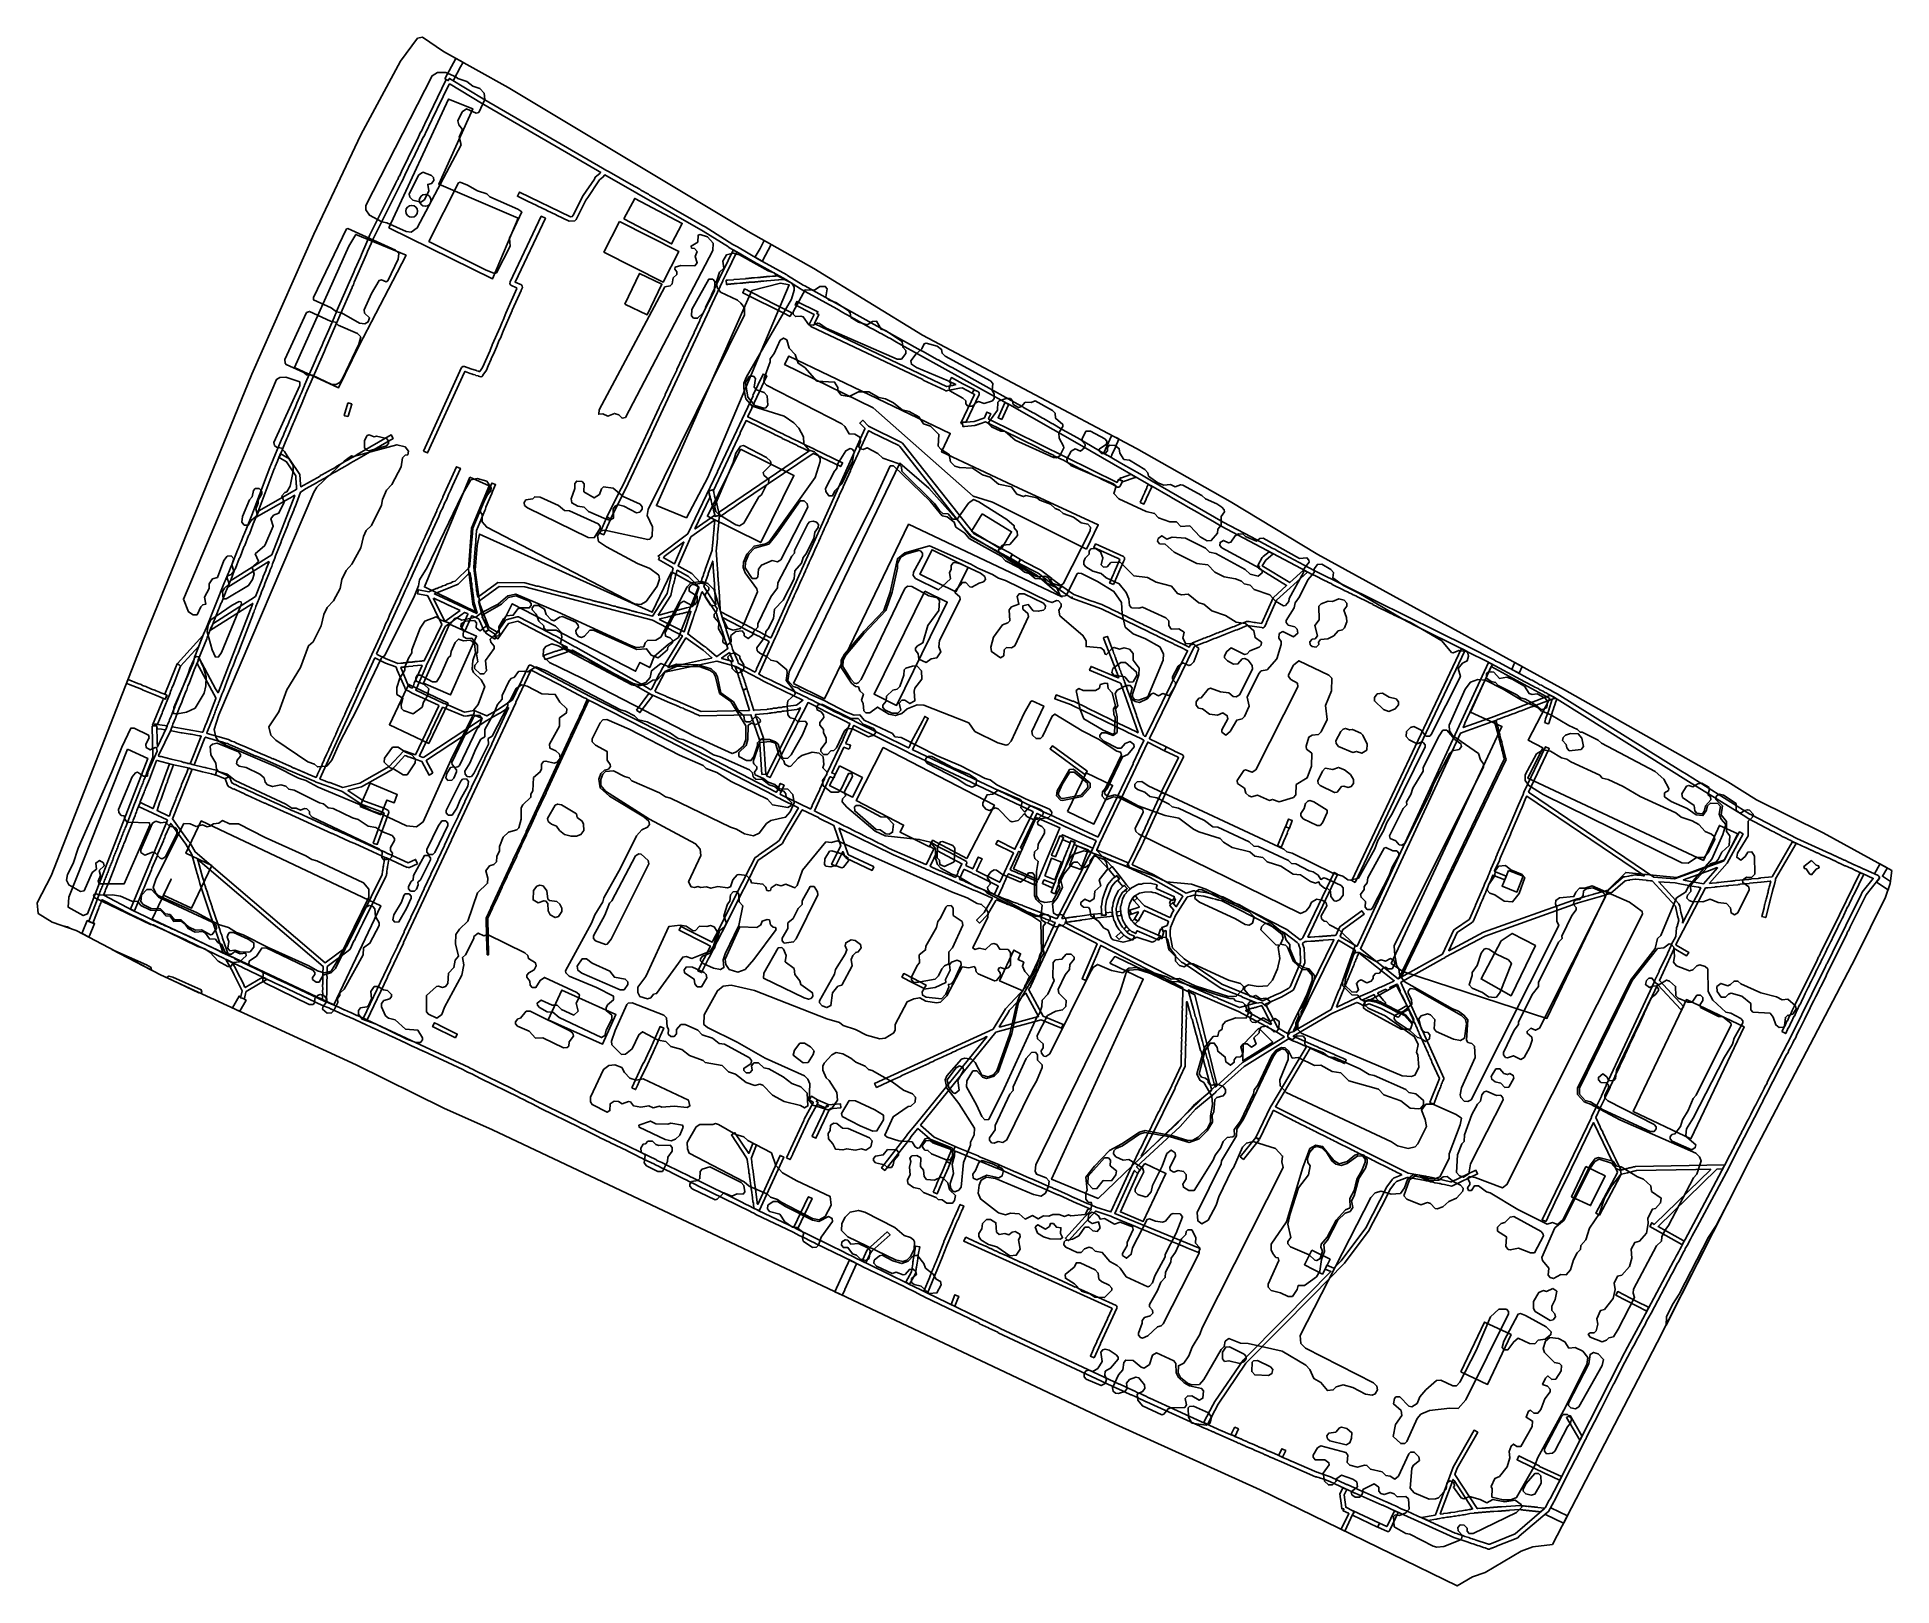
# Model space of a CAD drawing. Extents: x 1761 to 2705, y -3061 to -2273.
import ezdxf

# ---------------------------------------------------------------- set-up
doc = ezdxf.new("R2010")
doc.units = 0
for name, color, linetype in [('DOR_DOROZHKA', 40, 'CONTINUOUS'), ('DOR_LESTNICA', 6, 'CONTINUOUS'), ('DOR_PEREHOD', 9, 'CONTINUOUS'), ('DOR_TROPA_GRUNT', 42, 'CONTINUOUS'), ('DOR_TROTUAR', 8, 'CONTINUOUS'), ('GRANICA_UCHASTKA', 7, 'CONTINUOUS'), ('PL_DETSKAYA', 1, 'CONTINUOUS'), ('PL_SOBAKI', 200, 'CONTINUOUS'), ('PL_SPORT', 5, 'CONTINUOUS'), ('PL_VORKAUT', 4, 'CONTINUOUS'), ('ZEL_GAZON_LUG', 82, 'CONTINUOUS'), ('ZEL_LES_DREVESNYE', 94, 'CONTINUOUS'), ('ZEL_SPUTNIK_DOP', 40, 'CONTINUOUS'), ('ZEL_YANDEX_SHEMA', 92, 'CONTINUOUS')]:
    doc.layers.add(name, color=color, linetype=linetype)

msp = doc.modelspace()

# ---------------------------------------------------------------- linework, layer by layer
at = {"layer": 'DOR_DOROZHKA'}
for points in [[(2053.225, -2518.297), (2051.403, -2517.336), (2058.597, -2502.973), (2058.793, -2502.769), (2059.46, -2501.254), (2059.656, -2501.05), (2078.016, -2461.733), (2078.012, -2461.532), (2080.981, -2455.365), (2080.976, -2455.165), (2083.945, -2448.998), (2083.94, -2448.798), (2086.909, -2442.631), (2086.904, -2442.431), (2089.873, -2436.263), (2089.868, -2436.063), (2092.837, -2429.896), (2092.832, -2429.696), (2095.705, -2423.731), (2095.701, -2423.531), (2098.669, -2417.363), (2098.665, -2417.163), (2101.633, -2410.996), (2101.629, -2410.796), (2104.597, -2404.629), (2104.593, -2404.429), (2110.334, -2392.298), (2110.53, -2392.094), (2115.605, -2381.579), (2117.427, -2382.54), (2112.451, -2393.053), (2112.158, -2393.36), (2110.435, -2396.999), (2110.44, -2397.199), (2103.548, -2411.655), (2103.553, -2411.855), (2074.004, -2475.126), (2074.008, -2475.326), (2062.243, -2500.393), (2062.247, -2500.593)], [(2112.057, -2397.964), (2112.036, -2396.964), (2112.736, -2396.949), (2112.833, -2396.847), (2115.831, -2396.682), (2115.929, -2396.58), (2121.923, -2396.15), (2122.021, -2396.048), (2123.421, -2396.018), (2123.519, -2395.916), (2124.919, -2395.885), (2125.017, -2395.783), (2126.417, -2395.753), (2126.515, -2395.651), (2128.015, -2395.618), (2128.113, -2395.516), (2129.513, -2395.486), (2129.611, -2395.384), (2131.011, -2395.353), (2131.108, -2395.251), (2132.509, -2395.221), (2132.606, -2395.119), (2134.106, -2395.086), (2134.204, -2394.984), (2135.604, -2394.954), (2135.702, -2394.852), (2137.102, -2394.822), (2137.2, -2394.719), (2138.8, -2394.685), (2141.839, -2396.42), (2141.841, -2396.52), (2138.843, -2396.685), (2138.746, -2396.787), (2132.752, -2397.217), (2132.654, -2397.319), (2131.254, -2397.349), (2131.156, -2397.451), (2129.756, -2397.482), (2129.658, -2397.584), (2128.258, -2397.614), (2128.16, -2397.716), (2126.66, -2397.749), (2126.562, -2397.851), (2125.162, -2397.881), (2125.064, -2397.983), (2123.664, -2398.013), (2123.566, -2398.116), (2122.166, -2398.146), (2122.068, -2398.248), (2120.568, -2398.28), (2120.471, -2398.383), (2119.07, -2398.413), (2118.973, -2398.515), (2117.573, -2398.545), (2117.475, -2398.647), (2116.075, -2398.678), (2115.977, -2398.78), (2114.477, -2398.812), (2114.379, -2398.914), (2112.979, -2398.945), (2112.881, -2399.047), (2112.181, -2399.062), (2112.159, -2398.062)], [(2144.55, -2415.372), (2142.933, -2414.606), (2142.728, -2414.41), (2120.476, -2403.285), (2121.435, -2401.363), (2122.851, -2402.033), (2123.055, -2402.229), (2133.472, -2407.407), (2134.992, -2408.274), (2145.511, -2413.55)], [(2237.143, -2454.492), (2232.08, -2451.7), (2230.782, -2451.828), (2227.397, -2452.602), (2224.606, -2453.062), (2224.11, -2453.273), (2223.708, -2453.182), (2223.301, -2452.89), (2212.284, -2447.726), (2212.08, -2447.53), (2155.165, -2420.445), (2154.55, -2419.758), (2154.537, -2419.158), (2156.836, -2414.406), (2155.518, -2413.634), (2147.125, -2409.513), (2148.086, -2407.691), (2158.705, -2412.965), (2158.225, -2413.875), (2159.136, -2414.356), (2156.933, -2418.906), (2157.137, -2419.102), (2224.162, -2451.071), (2227.252, -2450.504), (2228.843, -2450.069), (2225.706, -2448.436), (2226.665, -2446.514), (2232.537, -2449.689), (2238.202, -2452.568)], [(2618.965, -2849.153), (2616.065, -2849.215), (2586.179, -2878.376), (2598.942, -2885.604), (2599.446, -2885.793), (2598.866, -2886.706), (2598.485, -2887.615), (2598.285, -2887.619), (2581.977, -2878.367), (2582.938, -2876.545), (2584.255, -2877.317), (2584.551, -2877.11), (2612.967, -2849.382), (2612.865, -2849.284), (2605.564, -2849.442), (2605.462, -2849.344), (2575.158, -2849.899), (2570.682, -2851.096), (2567.595, -2851.763), (2567.299, -2851.97), (2565.859, -2854.802), (2565.279, -2855.715), (2556.339, -2872.617), (2554.517, -2871.656), (2565.382, -2851.211), (2565.471, -2850.709), (2553.321, -2825.558), (2543.172, -2846.688), (2542.977, -2846.892), (2540.395, -2852.451), (2540.2, -2852.655), (2537.618, -2858.214), (2537.423, -2858.418), (2534.746, -2864.179), (2534.55, -2864.384), (2531.969, -2869.942), (2531.773, -2870.147), (2529.192, -2875.705), (2528.994, -2875.809), (2527.174, -2874.948), (2552.363, -2822.877), (2552.356, -2822.577), (2554.846, -2817.421), (2554.842, -2817.221), (2557.332, -2812.064), (2557.328, -2811.864), (2559.818, -2806.708), (2559.813, -2806.508), (2584.578, -2753.345), (2584.574, -2753.145), (2586.777, -2748.595), (2586.772, -2748.395), (2590.887, -2739.702), (2590.882, -2739.502), (2592.894, -2735.356), (2592.89, -2735.156), (2595.197, -2730.804), (2595.604, -2726.493), (2596.076, -2725.182), (2596.069, -2724.882), (2596.722, -2722.667), (2596.511, -2722.171), (2596.503, -2721.771), (2596.292, -2721.276), (2596.283, -2720.876), (2596.072, -2720.38), (2594.966, -2715.501), (2583.18, -2702.549), (2582.48, -2702.564), (2580.974, -2702.296), (2580.274, -2702.312), (2580.172, -2702.214), (2574.656, -2701.633), (2574.558, -2701.735), (2571.765, -2702.095), (2571.667, -2702.197), (2571.067, -2702.21), (2569.473, -2702.545), (2562.007, -2708.909), (2561.494, -2708.32), (2561.398, -2708.522), (2561.611, -2709.118), (2559.92, -2709.555), (2559.524, -2709.764), (2558.03, -2710.096), (2556.143, -2710.737), (2545.601, -2713.666), (2545.305, -2713.873), (2545.005, -2713.879), (2498.144, -2730.7), (2477.865, -2741.444), (2477.67, -2741.648), (2476.185, -2742.38), (2475.989, -2742.585), (2456.019, -2753.722), (2455.33, -2754.237), (2477.092, -2802.892), (2477.103, -2803.392), (2476.529, -2804.605), (2476.344, -2805.31), (2476.055, -2805.816), (2475.87, -2806.521), (2475.581, -2807.027), (2475.396, -2807.731), (2475.106, -2808.238), (2474.922, -2808.942), (2474.632, -2809.449), (2472.075, -2816.108), (2470.462, -2815.542), (2470.055, -2815.251), (2474.331, -2804.753), (2474.894, -2803.04), (2471.112, -2794.717), (2470.897, -2794.021), (2470.271, -2792.834), (2470.056, -2792.139), (2469.43, -2790.952), (2469.215, -2790.256), (2468.274, -2788.375), (2468.059, -2787.679), (2467.433, -2786.492), (2467.218, -2785.797), (2466.592, -2784.61), (2466.377, -2783.914), (2465.751, -2782.727), (2465.536, -2782.031), (2464.594, -2780.15), (2464.379, -2779.455), (2463.753, -2778.267), (2463.538, -2777.572), (2462.912, -2776.385), (2462.697, -2775.689), (2462.071, -2774.502), (2461.856, -2773.806), (2461.23, -2772.619), (2461.015, -2771.923), (2460.074, -2770.043), (2459.859, -2769.347), (2459.128, -2767.962), (2455.569, -2769.94), (2455.08, -2770.451), (2454.702, -2771.459), (2454.308, -2771.768), (2453.81, -2771.879), (2445.006, -2767.267), (2444.504, -2767.177), (2439.158, -2765.192), (2436.975, -2766.039), (2436.656, -2765.146), (2436.173, -2765.957), (2434.351, -2764.996), (2432.938, -2764.426), (2420.254, -2770.103), (2400.593, -2781.633), (2412.313, -2786.883), (2412.513, -2786.879), (2414.03, -2787.646), (2414.23, -2787.642), (2415.747, -2788.409), (2415.947, -2788.405), (2417.465, -2789.173), (2419.18, -2789.836), (2420.697, -2790.604), (2420.897, -2790.599), (2422.415, -2791.367), (2422.615, -2791.363), (2424.132, -2792.13), (2425.847, -2792.794), (2427.465, -2793.559), (2426.606, -2795.479), (2424.988, -2794.713), (2423.273, -2794.05), (2409.23, -2787.75), (2391.462, -2817.449), (2459.028, -2851.308), (2467.765, -2852.82), (2469.074, -2853.192), (2469.474, -2853.183), (2470.783, -2853.555), (2471.183, -2853.546), (2480.633, -2855.643), (2481.033, -2855.635), (2493.413, -2849.764), (2493.513, -2849.762), (2494.354, -2851.645), (2481.579, -2857.724), (2481.081, -2857.835), (2477.461, -2857.013), (2476.157, -2856.841), (2475.25, -2856.56), (2474.85, -2856.569), (2473.944, -2856.288), (2472.639, -2856.116), (2471.733, -2855.836), (2470.428, -2855.664), (2469.522, -2855.383), (2468.217, -2855.211), (2466.909, -2854.839), (2461.084, -2853.865), (2459.074, -2853.408), (2458.574, -2853.419), (2453.014, -2855.44), (2452.136, -2856.459), (2449.707, -2859.813), (2446.926, -2865.376), (2439.719, -2879.139), (2439.243, -2880.25), (2426.601, -2897.132), (2410.548, -2913.587), (2376.472, -2947.941), (2362.314, -2968.757), (2357.221, -2978.473), (2356.832, -2978.981), (2355.115, -2978.218), (2355.01, -2978.02), (2359.725, -2969.314), (2360.586, -2967.494), (2375.037, -2946.371), (2396.191, -2925.203), (2419.687, -2901.283), (2416.859, -2900.044), (2417.618, -2898.126), (2421.252, -2899.649), (2424.973, -2895.866), (2437.417, -2879.089), (2448.172, -2858.246), (2451.088, -2854.281), (2451.577, -2853.77), (2455.745, -2852.179), (2455.641, -2851.981), (2452.811, -2850.642), (2452.606, -2850.446), (2451.091, -2849.778), (2450.887, -2849.583), (2449.371, -2848.915), (2449.167, -2848.719), (2442.291, -2845.366), (2442.087, -2845.17), (2440.572, -2844.503), (2440.367, -2844.307), (2433.491, -2840.954), (2433.287, -2840.758), (2431.772, -2840.09), (2431.567, -2839.895), (2430.052, -2839.227), (2429.848, -2839.031), (2422.972, -2835.678), (2422.768, -2835.482), (2421.252, -2834.815), (2421.048, -2834.619), (2419.533, -2833.951), (2419.328, -2833.756), (2417.813, -2833.088), (2417.609, -2832.892), (2412.452, -2830.403), (2412.248, -2830.207), (2410.733, -2829.539), (2410.529, -2829.344), (2409.013, -2828.676), (2408.809, -2828.48), (2407.294, -2827.813), (2407.089, -2827.617), (2403.653, -2825.99), (2403.448, -2825.795), (2401.933, -2825.127), (2401.729, -2824.931), (2400.213, -2824.264), (2400.009, -2824.068), (2390.603, -2819.369), (2390.405, -2819.473), (2389.546, -2821.393), (2389.35, -2821.597), (2383.316, -2834.034), (2381.496, -2833.172), (2388.962, -2817.503), (2389.74, -2816.486), (2401.615, -2796.519), (2401.998, -2795.71), (2407.214, -2787.093), (2407.108, -2786.795), (2405.191, -2786.036), (2403.875, -2785.364), (2403.675, -2785.369), (2402.36, -2784.697), (2402.16, -2784.701), (2400.845, -2784.029), (2400.645, -2784.033), (2399.33, -2783.361), (2398.221, -2782.985), (2375.511, -2796.983), (2361.281, -2809.797), (2360.794, -2810.408), (2350.868, -2818.726), (2342.954, -2827.502), (2320.887, -2848.089), (2322.626, -2849.853), (2321.156, -2851.285), (2319.825, -2849.913), (2319.63, -2850.117), (2309.792, -2871.741), (2353.2, -2889.613), (2352.343, -2891.633), (2346.489, -2889.258), (2345.78, -2888.873), (2344.874, -2888.592), (2344.165, -2888.207), (2343.259, -2887.927), (2342.55, -2887.542), (2341.643, -2887.261), (2340.026, -2886.496), (2339.119, -2886.215), (2338.411, -2885.83), (2337.504, -2885.55), (2336.796, -2885.165), (2335.889, -2884.884), (2334.272, -2884.119), (2333.365, -2883.838), (2332.656, -2883.453), (2331.75, -2883.173), (2330.133, -2882.407), (2329.226, -2882.127), (2328.517, -2881.742), (2327.611, -2881.461), (2326.902, -2881.076), (2325.996, -2880.796), (2324.378, -2880.03), (2323.472, -2879.75), (2322.763, -2879.365), (2321.857, -2879.084), (2321.148, -2878.699), (2320.241, -2878.419), (2317.009, -2876.988), (2316.102, -2876.707), (2315.393, -2876.323), (2314.487, -2876.042), (2312.87, -2875.276), (2308.733, -2873.665), (2307.822, -2873.184), (2300.163, -2870.648), (2299.963, -2870.653), (2286.18, -2885.658), (2284.65, -2884.291), (2297.843, -2869.798), (2290.872, -2866.647), (2290.672, -2866.651), (2281.074, -2862.356), (2280.874, -2862.361), (2271.276, -2858.066), (2271.076, -2858.07), (2261.478, -2853.775), (2261.278, -2853.779), (2251.681, -2849.484), (2251.481, -2849.489), (2250.268, -2848.915), (2251.027, -2846.997), (2259.411, -2850.718), (2259.611, -2850.714), (2266.381, -2853.769), (2267.894, -2854.337), (2269.209, -2855.009), (2269.409, -2855.004), (2276.179, -2858.06), (2277.692, -2858.627), (2279.007, -2859.299), (2279.207, -2859.295), (2285.976, -2862.35), (2287.489, -2862.918), (2288.805, -2863.59), (2289.005, -2863.586), (2295.774, -2866.641), (2297.287, -2867.209), (2298.602, -2867.881), (2299.913, -2868.353), (2300.118, -2868.548), (2307.774, -2870.984), (2319.43, -2845.519), (2319.626, -2845.315), (2320.485, -2843.395), (2320.681, -2843.191), (2321.54, -2841.272), (2321.735, -2841.067), (2322.594, -2839.148), (2322.79, -2838.943), (2323.649, -2837.024), (2323.845, -2836.819), (2324.704, -2834.9), (2324.899, -2834.696), (2325.758, -2832.776), (2325.954, -2832.572), (2326.813, -2830.652), (2327.009, -2830.448), (2327.868, -2828.528), (2328.064, -2828.324), (2328.923, -2826.404), (2329.118, -2826.2), (2329.977, -2824.28), (2330.173, -2824.076), (2331.032, -2822.157), (2331.228, -2821.952), (2332.087, -2820.033), (2332.282, -2819.828), (2333.141, -2817.909), (2333.337, -2817.704), (2334.196, -2815.785), (2334.392, -2815.581), (2335.251, -2813.661), (2337.556, -2809.209), (2343.484, -2796.474), (2343.565, -2790.97), (2343.663, -2790.867), (2343.617, -2788.767), (2343.715, -2788.665), (2343.668, -2786.465), (2343.766, -2786.363), (2343.72, -2784.263), (2343.818, -2784.161), (2343.773, -2782.06), (2343.871, -2781.958), (2343.823, -2779.758), (2343.921, -2779.656), (2343.875, -2777.556), (2343.973, -2777.454), (2343.926, -2775.254), (2344.024, -2775.151), (2343.978, -2773.051), (2344.076, -2772.949), (2344.029, -2770.749), (2344.126, -2770.647), (2344.081, -2768.547), (2344.179, -2768.445), (2344.131, -2766.244), (2344.229, -2766.142), (2344.184, -2764.042), (2344.282, -2763.94), (2344.236, -2761.84), (2344.334, -2761.738), (2344.339, -2757.335), (2344.437, -2757.233), (2344.43, -2756.933), (2344.226, -2756.737), (2302.644, -2735.424), (2301.402, -2738.153), (2301.407, -2738.353), (2295.124, -2753.196), (2293.207, -2752.437), (2300.725, -2734.565), (2300.216, -2734.176), (2289.696, -2728.901), (2281.601, -2724.673), (2281.401, -2724.677), (2269.647, -2750.245), (2269.651, -2750.445), (2268.214, -2753.377), (2268.218, -2753.577), (2266.972, -2756.105), (2266.976, -2756.305), (2266.007, -2757.727), (2266.013, -2758.027), (2273.305, -2771.377), (2283.501, -2775.559), (2282.742, -2777.476), (2272.346, -2773.298), (2249.27, -2779.6), (2210.971, -2826.852), (2217.905, -2832.905), (2228.516, -2837.779), (2227.657, -2839.698), (2217.348, -2834.918), (2216.744, -2834.731), (2209.605, -2828.482), (2205.998, -2832.862), (2205.613, -2833.571), (2192.758, -2849.857), (2191.13, -2848.592), (2203.885, -2832.308), (2204.368, -2831.497), (2208.951, -2825.995), (2244.718, -2781.9), (2244.515, -2781.804), (2243.13, -2782.534), (2231.736, -2787.683), (2231.044, -2788.098), (2229.457, -2788.733), (2228.766, -2789.148), (2227.179, -2789.782), (2226.487, -2790.198), (2224.9, -2790.832), (2224.209, -2791.247), (2222.622, -2791.882), (2221.93, -2792.297), (2220.343, -2792.932), (2219.652, -2793.347), (2218.065, -2793.981), (2217.373, -2794.397), (2215.786, -2795.031), (2215.095, -2795.446), (2201.421, -2801.645), (2200.73, -2802.06), (2199.143, -2802.695), (2198.451, -2803.11), (2196.864, -2803.744), (2196.173, -2804.159), (2194.586, -2804.794), (2188.544, -2807.626), (2187.601, -2805.645), (2247.833, -2777.93), (2254.113, -2767.589), (2256.757, -2764.931), (2264.189, -2756.966), (2264.574, -2756.257), (2263.961, -2755.67), (2265.427, -2754.038), (2265.529, -2754.136), (2265.725, -2753.931), (2269.069, -2746.655), (2269.065, -2746.455), (2270.407, -2743.725), (2270.402, -2743.525), (2271.744, -2740.794), (2271.74, -2740.594), (2273.177, -2737.662), (2273.173, -2737.462), (2274.514, -2734.731), (2274.51, -2734.531), (2275.852, -2731.801), (2275.848, -2731.601), (2277.189, -2728.871), (2277.185, -2728.671), (2278.622, -2725.738), (2278.618, -2725.538), (2279.481, -2723.819), (2279.379, -2723.721), (2278.171, -2723.347), (2277.664, -2723.057), (2276.455, -2722.683), (2275.949, -2722.394), (2274.74, -2722.02), (2274.234, -2721.731), (2270.805, -2720.504), (2270.299, -2720.215), (2269.09, -2719.841), (2268.584, -2719.552), (2267.375, -2719.178), (2266.868, -2718.888), (2265.66, -2718.514), (2265.153, -2718.225), (2263.944, -2717.851), (2263.438, -2717.562), (2262.229, -2717.188), (2261.723, -2716.898), (2260.514, -2716.524), (2260.007, -2716.235), (2258.799, -2715.861), (2258.292, -2715.572), (2257.084, -2715.198), (2256.577, -2714.908), (2254.864, -2714.345), (2254.357, -2714.056), (2249.616, -2712.257), (2249.223, -2712.566), (2245.078, -2719.859), (2240.866, -2724.053), (2239.434, -2722.583), (2243.35, -2718.596), (2247.497, -2711.403), (2245.477, -2710.546), (2244.162, -2709.874), (2243.962, -2709.878), (2242.647, -2709.206), (2242.447, -2709.211), (2241.131, -2708.539), (2240.931, -2708.543), (2239.616, -2707.871), (2239.416, -2707.875), (2238.101, -2707.203), (2237.901, -2707.208), (2236.586, -2706.536), (2236.386, -2706.54), (2235.071, -2705.868), (2234.871, -2705.873), (2233.555, -2705.201), (2233.355, -2705.205), (2232.04, -2704.533), (2231.84, -2704.537), (2230.525, -2703.865), (2230.325, -2703.87), (2229.01, -2703.198), (2228.81, -2703.202), (2227.495, -2702.53), (2227.295, -2702.534), (2225.979, -2701.862), (2225.779, -2701.867), (2224.464, -2701.195), (2224.264, -2701.199), (2222.949, -2700.527), (2222.749, -2700.532), (2221.434, -2699.86), (2219.921, -2699.292), (2215.575, -2697.285), (2214.062, -2696.717), (2212.747, -2696.045), (2212.547, -2696.049), (2201.132, -2690.993), (2197.195, -2689.378), (2169.584, -2675.667), (2169.489, -2675.869), (2174.176, -2689.074), (2174.38, -2689.27), (2187.015, -2695.2), (2187.119, -2695.398), (2186.258, -2697.218), (2173.117, -2690.998), (2173.013, -2690.801), (2173.3, -2690.194), (2172.998, -2690.1), (2172.402, -2690.313), (2171.548, -2687.831), (2171.344, -2687.635), (2167.601, -2695.02), (2165.679, -2694.061), (2170.481, -2684.752), (2166.754, -2674.327), (2166.549, -2674.131), (2159.269, -2670.587), (2159.065, -2670.391), (2150.774, -2666.368), (2150.191, -2667.181), (2142.665, -2680.05), (2140.827, -2682.991), (2140.638, -2683.496), (2140.247, -2683.905), (2128.221, -2692.269), (2122.18, -2704.405), (2119.682, -2709.162), (2119.014, -2710.677), (2115.748, -2716.951), (2115.08, -2718.466), (2111.814, -2724.74), (2111.146, -2726.255), (2108.648, -2731.011), (2107.98, -2732.527), (2107.017, -2734.248), (2106.349, -2735.764), (2105.386, -2737.485), (2103.855, -2740.72), (2102.891, -2742.442), (2099.536, -2749.218), (2097.716, -2748.357), (2104.047, -2735.713), (2101.212, -2734.174), (2088.064, -2727.654), (2089.023, -2725.733), (2090.439, -2726.402), (2090.643, -2726.598), (2104.906, -2733.794), (2105.486, -2732.881), (2106.154, -2731.366), (2107.117, -2729.644), (2107.785, -2728.129), (2107.981, -2727.924), (2115.459, -2712.855), (2115.655, -2712.651), (2119.68, -2704.459), (2120.643, -2702.738), (2123.901, -2696.064), (2124.864, -2694.342), (2126.395, -2691.107), (2126.884, -2690.597), (2128.267, -2689.766), (2128.561, -2689.46), (2137.432, -2683.265), (2139.006, -2682.03), (2148.852, -2665.409), (2139.952, -2660.999), (2139.748, -2660.803), (2137.526, -2659.851), (2136.511, -2659.172), (2077.42, -2628.632), (2076.305, -2627.956), (2070.74, -2625.075), (2069.529, -2624.601), (2069.223, -2624.307), (2064.166, -2621.815), (2063.962, -2621.619), (2050.206, -2614.713), (2044.538, -2611.734), (2041.708, -2610.394), (2040.795, -2609.814), (2039.886, -2609.433), (2026.83, -2602.511), (2012.867, -2595.309), (2012.671, -2595.513), (2005.017, -2611.687), (2005.021, -2611.887), (1972.31, -2681.63), (1972.314, -2681.83), (1947.828, -2733.986), (1947.832, -2734.186), (1939.699, -2751.371), (1939.703, -2751.571), (1929.465, -2773.203), (1929.265, -2773.207), (1927.548, -2772.444), (1927.544, -2772.244), (1941.326, -2743.331), (1941.322, -2743.131), (1944.769, -2735.953), (1944.765, -2735.753), (1948.211, -2728.575), (1948.207, -2728.375), (1951.654, -2721.197), (1951.649, -2720.997), (1955.001, -2714.021), (1954.996, -2713.821), (1958.443, -2706.642), (1958.439, -2706.442), (1961.885, -2699.264), (1961.881, -2699.064), (1965.328, -2691.886), (1965.324, -2691.686), (1968.77, -2684.508), (1968.766, -2684.308), (1972.213, -2677.13), (1972.209, -2676.93), (1975.655, -2669.752), (1975.651, -2669.552), (1979.098, -2662.373), (1979.093, -2662.173), (1982.54, -2654.995), (1982.536, -2654.795), (1985.983, -2647.617), (1985.978, -2647.417), (1989.329, -2640.441), (1989.325, -2640.241), (1992.772, -2633.063), (1992.768, -2632.863), (2001.375, -2614.467), (2001.273, -2614.369), (1997.229, -2617.058), (1995.942, -2617.686), (1995.054, -2618.306), (1990.31, -2621.01), (1959.53, -2641.185), (1959.434, -2641.387), (1962.771, -2647.618), (1962.675, -2647.82), (1960.894, -2648.759), (1957.241, -2641.735), (1951.395, -2639.76), (1951.091, -2639.566), (1950.286, -2639.384), (1949.175, -2638.907), (1948.573, -2638.82), (1941.926, -2646.068), (1940.639, -2646.696), (1940.443, -2646.9), (1926.505, -2654.705), (1919.739, -2656.452), (1919.641, -2656.554), (1927.154, -2661.595), (1937.845, -2665.566), (1939.967, -2666.521), (1940.276, -2666.914), (1940.395, -2667.812), (1934.543, -2684.047), (1932.73, -2683.486), (1932.525, -2683.29), (1938.001, -2668.164), (1937.895, -2667.866), (1937.288, -2667.579), (1936.888, -2667.588), (1935.878, -2667.109), (1926.295, -2663.514), (1916.954, -2657.213), (1916.347, -2656.926), (1915.341, -2656.647), (1907.876, -2653.807), (1907.373, -2653.718), (1905.052, -2652.767), (1903.441, -2652.302), (1902.328, -2651.726), (1902.128, -2651.73), (1890.208, -2646.485), (1888.897, -2646.013), (1887.784, -2645.436), (1887.584, -2645.441), (1886.471, -2644.865), (1886.271, -2644.869), (1876.776, -2640.672), (1875.465, -2640.2), (1873.039, -2639.052), (1872.839, -2639.056), (1860.919, -2633.811), (1859.608, -2633.339), (1858.293, -2632.667), (1857.389, -2632.486), (1855.474, -2631.827), (1855.174, -2631.834), (1853.561, -2631.268), (1853.261, -2631.275), (1849.432, -2630.057), (1849.132, -2630.063), (1847.217, -2629.404), (1846.826, -2629.813), (1841.417, -2643.437), (1839.306, -2642.982), (1845.006, -2628.952), (1844.502, -2628.762), (1844.002, -2628.773), (1839.882, -2627.962), (1839.382, -2627.973), (1835.262, -2627.161), (1834.762, -2627.172), (1830.643, -2626.36), (1829.64, -2626.282), (1829.436, -2626.086), (1829.725, -2625.58), (1829.719, -2625.28), (1830.195, -2624.169), (1845.463, -2626.941), (1845.763, -2626.934), (1845.956, -2626.63), (1847.183, -2623.202), (1847.472, -2622.695), (1851.541, -2611.902), (1852.494, -2609.68), (1852.487, -2609.38), (1843.007, -2591.976), (1843.094, -2591.373), (1843.948, -2589.254), (1852.288, -2604.782), (1853.533, -2606.856), (1871.262, -2561.449), (1871.16, -2561.352), (1870.862, -2561.458), (1870.371, -2561.869), (1849.644, -2575.023), (1850.973, -2571.693), (1872.684, -2557.817), (1875.429, -2550.554), (1876.192, -2548.836), (1876.566, -2547.628), (1877.804, -2544.699), (1878.178, -2543.491), (1879.509, -2540.26), (1879.404, -2540.062), (1858.576, -2553.119), (1859.904, -2549.789), (1860.894, -2549.267), (1880.931, -2536.628), (1892.586, -2506.46), (1892.483, -2506.362), (1890.409, -2507.608), (1889.32, -2508.132), (1873.014, -2517.489), (1874.245, -2514.26), (1893.617, -2503.236), (1893.51, -2502.938), (1893.471, -2501.138), (1893.369, -2501.041), (1893.07, -2496.445), (1888.414, -2489.341), (1884.566, -2487.223), (1885.425, -2485.304), (1888.868, -2487.231), (1889.575, -2487.515), (1889.984, -2487.907), (1895.157, -2495.799), (1895.467, -2500.895), (1895.569, -2500.993), (1895.591, -2501.993), (1895.693, -2502.091), (1905.479, -2496.577), (1905.575, -2496.375), (1906.764, -2495.849), (1907.849, -2495.125), (1909.827, -2494.081), (1910.912, -2493.358), (1912.891, -2492.314), (1913.976, -2491.591), (1917.041, -2489.924), (1918.126, -2489.2), (1920.105, -2488.156), (1921.19, -2487.433), (1923.168, -2486.389), (1924.253, -2485.666), (1941.647, -2475.685), (1942.686, -2477.463), (1925.292, -2487.444), (1924.207, -2488.168), (1922.229, -2489.211), (1921.144, -2489.935), (1919.165, -2490.978), (1918.08, -2491.702), (1915.015, -2493.369), (1913.93, -2494.093), (1911.951, -2495.136), (1910.866, -2495.86), (1908.888, -2496.903), (1907.803, -2497.627), (1904.737, -2499.294), (1903.652, -2500.018), (1898.413, -2502.933), (1895.549, -2504.695), (1892.709, -2512.161), (1892.42, -2512.667), (1892.046, -2513.876), (1889.386, -2520.437), (1889.012, -2521.645), (1885.878, -2529.417), (1885.504, -2530.626), (1882.844, -2537.187), (1882.47, -2538.395), (1881.233, -2541.324), (1880.859, -2542.532), (1880.095, -2544.25), (1879.721, -2545.458), (1878.484, -2548.387), (1878.11, -2549.595), (1877.346, -2551.313), (1876.972, -2552.521), (1875.735, -2555.45), (1875.361, -2556.658), (1874.597, -2558.376), (1874.508, -2558.878), (1872.797, -2563.017), (1872.423, -2564.226), (1872.133, -2564.732), (1871.759, -2565.941), (1871.47, -2566.448), (1871.096, -2567.656), (1870.333, -2569.374), (1866.168, -2580.369), (1865.405, -2582.087), (1863.704, -2586.726), (1862.941, -2588.443), (1861.24, -2593.082), (1860.477, -2594.8), (1858.776, -2599.439), (1858.013, -2601.156), (1856.312, -2605.795), (1855.549, -2607.513), (1854.511, -2610.437), (1854.222, -2610.943), (1854.037, -2611.648), (1853.748, -2612.154), (1853.563, -2612.858), (1853.274, -2613.365), (1853.089, -2614.069), (1852.8, -2614.576), (1852.615, -2615.28), (1852.326, -2615.787), (1852.141, -2616.491), (1851.852, -2616.998), (1851.667, -2617.702), (1851.377, -2618.208), (1851.193, -2618.913), (1847.87, -2627.189), (1847.976, -2627.487), (1858.95, -2630.651), (1860.467, -2631.419), (1861.778, -2631.891), (1862.891, -2632.467), (1864.202, -2632.939), (1865.315, -2633.515), (1866.626, -2633.987), (1876.324, -2638.28), (1877.635, -2638.752), (1878.748, -2639.328), (1880.059, -2639.8), (1881.172, -2640.377), (1881.372, -2640.372), (1889.756, -2644.093), (1889.956, -2644.089), (1892.18, -2645.141), (1892.38, -2645.137), (1894.604, -2646.19), (1894.804, -2646.185), (1897.028, -2647.238), (1897.228, -2647.233), (1899.452, -2648.286), (1903.389, -2649.902), (1904.159, -2648.484), (1904.154, -2648.284), (1905.305, -2645.958), (1905.3, -2645.758), (1906.451, -2643.432), (1906.447, -2643.232), (1907.597, -2640.906), (1907.593, -2640.706), (1908.743, -2638.38), (1908.739, -2638.18), (1909.889, -2635.854), (1909.885, -2635.654), (1911.131, -2633.126), (1911.126, -2632.926), (1912.277, -2630.6), (1912.272, -2630.4), (1913.423, -2628.074), (1913.418, -2627.874), (1914.569, -2625.548), (1914.565, -2625.348), (1915.715, -2623.022), (1915.711, -2622.822), (1916.861, -2620.496), (1916.857, -2620.296), (1918.007, -2617.969), (1918.003, -2617.769), (1919.153, -2615.443), (1919.149, -2615.243), (1920.299, -2612.917), (1920.295, -2612.717), (1921.445, -2610.391), (1921.441, -2610.191), (1922.591, -2607.865), (1922.587, -2607.665), (1923.737, -2605.339), (1923.733, -2605.139), (1931.855, -2587.454), (1932.806, -2585.133), (1933.86, -2583.009), (1934.811, -2580.687), (1935.865, -2578.563), (1936.816, -2576.242), (1937.87, -2574.118), (1938.821, -2571.796), (1939.875, -2569.672), (1940.826, -2567.35), (1941.88, -2565.226), (1942.831, -2562.905), (1943.885, -2560.781), (1944.836, -2558.459), (1945.891, -2556.335), (1946.841, -2554.013), (1947.896, -2551.89), (1948.846, -2549.568), (1949.901, -2547.444), (1950.851, -2545.122), (1951.906, -2542.998), (1952.856, -2540.677), (1953.911, -2538.553), (1953.906, -2538.353), (1954.865, -2536.431), (1954.861, -2536.231), (1955.916, -2534.107), (1955.911, -2533.907), (1956.87, -2531.985), (1956.866, -2531.785), (1957.921, -2529.661), (1957.916, -2529.461), (1958.875, -2527.54), (1958.871, -2527.34), (1959.926, -2525.216), (1959.921, -2525.016), (1960.88, -2523.094), (1960.876, -2522.894), (1961.931, -2520.77), (1961.927, -2520.57), (1962.886, -2518.648), (1962.881, -2518.448), (1963.936, -2516.325), (1963.932, -2516.125), (1964.891, -2514.203), (1964.886, -2514.003), (1965.941, -2511.879), (1965.937, -2511.679), (1966.896, -2509.757), (1966.891, -2509.557), (1967.946, -2507.433), (1967.942, -2507.233), (1974.914, -2491.875), (1976.833, -2492.734), (1974.826, -2497.079), (1973.876, -2499.401), (1972.821, -2501.525), (1971.871, -2503.847), (1970.816, -2505.971), (1969.866, -2508.292), (1968.811, -2510.416), (1967.86, -2512.738), (1966.806, -2514.862), (1965.855, -2517.184), (1964.801, -2519.307), (1963.85, -2521.629), (1962.796, -2523.753), (1961.845, -2526.075), (1960.791, -2528.199), (1959.84, -2530.52), (1958.786, -2532.644), (1957.835, -2534.966), (1956.781, -2537.09), (1955.83, -2539.412), (1954.776, -2541.536), (1953.825, -2543.857), (1952.771, -2545.981), (1951.82, -2548.303), (1950.765, -2550.427), (1949.815, -2552.749), (1948.76, -2554.872), (1947.81, -2557.194), (1946.755, -2559.318), (1945.805, -2561.64), (1944.75, -2563.764), (1944.755, -2563.964), (1934.249, -2587.103), (1934.455, -2587.398), (1938.701, -2589.408), (1945.06, -2591.972), (1946.558, -2591.839), (1946.655, -2591.737), (1947.756, -2591.713), (1947.853, -2591.611), (1948.953, -2591.587), (1949.051, -2591.485), (1950.151, -2591.461), (1950.249, -2591.359), (1951.349, -2591.336), (1951.447, -2591.233), (1952.447, -2591.212), (1952.545, -2591.11), (1953.645, -2591.086), (1953.743, -2590.984), (1954.843, -2590.96), (1954.941, -2590.858), (1956.041, -2590.834), (1956.139, -2590.732), (1957.239, -2590.708), (1957.337, -2590.606), (1958.437, -2590.582), (1967.342, -2572.08), (1960.224, -2557.526), (1959.819, -2557.335), (1955.1, -2556.536), (1955.454, -2554.428), (1960.778, -2555.413), (1964.546, -2553.831), (1965.044, -2553.72), (1965.835, -2553.303), (1967.127, -2552.875), (1967.918, -2552.457), (1969.21, -2552.029), (1970.001, -2551.612), (1972.086, -2550.867), (1972.877, -2550.449), (1974.169, -2550.021), (1981.518, -2542.859), (1981.91, -2537.848), (1982.008, -2537.745), (1982.224, -2533.839), (1982.402, -2532.834), (1982.618, -2528.928), (1982.796, -2527.923), (1983.093, -2523.114), (1992.803, -2500.193), (1994.72, -2500.952), (1993.196, -2504.487), (1992.915, -2505.393), (1989.866, -2512.463), (1989.585, -2513.369), (1989.201, -2514.078), (1985.019, -2524.273), (1984.729, -2529.382), (1984.631, -2529.485), (1984.496, -2532.489), (1984.398, -2532.591), (1984.417, -2533.491), (1984.319, -2533.593), (1984.339, -2534.493), (1984.241, -2534.596), (1984.263, -2535.596), (1984.165, -2535.698), (1984.184, -2536.598), (1984.086, -2536.7), (1984.106, -2537.6), (1984.008, -2537.702), (1984.03, -2538.702), (1983.932, -2538.804), (1983.951, -2539.705), (1983.853, -2539.807), (1983.875, -2540.807), (1983.777, -2540.909), (1983.797, -2541.809), (1983.699, -2541.911), (1983.718, -2542.811), (1983.62, -2542.913), (1983.994, -2546.307), (1984.096, -2546.405), (1984.115, -2547.305), (1984.337, -2548.301), (1984.357, -2549.201), (1984.459, -2549.299), (1984.476, -2550.099), (1984.698, -2551.094), (1984.717, -2551.994), (1984.819, -2552.092), (1984.836, -2552.892), (1985.058, -2553.888), (1985.078, -2554.788), (1985.299, -2555.784), (1985.319, -2556.684), (1985.651, -2558.177), (1994.618, -2551.78), (1995.896, -2550.752), (2009.705, -2550.854), (2015.745, -2552.525), (2016.447, -2552.61), (2028.825, -2555.944), (2029.528, -2556.029), (2029.932, -2556.22), (2030.232, -2556.214), (2030.636, -2556.405), (2030.936, -2556.399), (2031.341, -2556.59), (2031.641, -2556.583), (2032.045, -2556.775), (2032.345, -2556.768), (2032.749, -2556.96), (2033.049, -2556.953), (2033.454, -2557.145), (2033.754, -2557.138), (2034.158, -2557.33), (2034.458, -2557.323), (2034.862, -2557.514), (2035.162, -2557.508), (2035.567, -2557.699), (2035.867, -2557.693), (2036.271, -2557.884), (2036.571, -2557.878), (2041.906, -2559.363), (2042.608, -2559.448), (2043.013, -2559.639), (2043.313, -2559.633), (2043.717, -2559.824), (2044.017, -2559.818), (2044.421, -2560.009), (2044.721, -2560.003), (2045.126, -2560.194), (2045.426, -2560.188), (2045.83, -2560.379), (2046.13, -2560.373), (2046.534, -2560.564), (2046.834, -2560.557), (2047.239, -2560.749), (2047.539, -2560.742), (2047.943, -2560.934), (2048.243, -2560.927), (2048.647, -2561.119), (2048.947, -2561.112), (2049.352, -2561.303), (2049.652, -2561.297), (2050.056, -2561.488), (2050.356, -2561.482), (2050.761, -2561.673), (2051.061, -2561.667), (2054.987, -2562.783), (2055.689, -2562.867), (2056.093, -2563.059), (2056.393, -2563.052), (2056.798, -2563.244), (2057.098, -2563.237), (2057.502, -2563.429), (2057.802, -2563.422), (2058.206, -2563.613), (2058.506, -2563.607), (2058.911, -2563.798), (2059.211, -2563.792), (2059.615, -2563.983), (2059.915, -2563.977), (2060.319, -2564.168), (2060.619, -2564.162), (2061.024, -2564.353), (2061.324, -2564.347), (2061.728, -2564.538), (2062.028, -2564.531), (2062.432, -2564.723), (2062.732, -2564.716), (2063.137, -2564.908), (2063.437, -2564.901), (2063.841, -2565.093), (2064.141, -2565.086), (2064.546, -2565.277), (2064.846, -2565.271), (2065.25, -2565.462), (2065.55, -2565.456), (2065.954, -2565.647), (2066.254, -2565.641), (2066.659, -2565.832), (2068.77, -2566.287), (2074.607, -2567.861), (2081.963, -2556.397), (2083.701, -2548.855), (2083.892, -2548.451), (2084.16, -2546.944), (2084.351, -2546.54), (2084.71, -2544.631), (2085.084, -2543.422), (2084.676, -2543.031), (2077.584, -2538.982), (2078.065, -2538.071), (2077.448, -2537.284), (2092.611, -2525.951), (2107.638, -2494.41), (2107.633, -2494.21), (2125.713, -2455.799), (2125.709, -2455.599), (2130.876, -2444.682), (2132.593, -2445.445), (2132.698, -2445.643), (2125.045, -2461.917), (2125.049, -2462.117), (2123.038, -2466.263), (2123.042, -2466.463), (2137.298, -2473.358), (2137.503, -2473.554), (2141.242, -2475.274), (2141.446, -2475.47), (2144.983, -2477.094), (2145.187, -2477.29), (2148.927, -2479.01), (2149.131, -2479.206), (2152.668, -2480.83), (2152.872, -2481.026), (2156.611, -2482.746), (2156.816, -2482.942), (2171.272, -2489.833), (2170.313, -2491.755), (2160.709, -2487.16), (2160.504, -2486.964), (2156.461, -2485.051), (2156.261, -2485.055), (2118.295, -2510.688), (2115.24, -2512.855), (2113.561, -2513.892), (2110.507, -2516.059), (2108.828, -2517.096), (2108.535, -2517.402), (2108.552, -2518.203), (2108.371, -2519.107), (2108.389, -2519.907), (2108.291, -2520.009), (2107.903, -2525.22), (2107.723, -2526.125), (2107.579, -2528.729), (2107.398, -2529.633), (2107.254, -2532.238), (2107.156, -2532.34), (2107.091, -2533.942), (2106.993, -2534.044), (2107.46, -2541.738), (2107.562, -2541.836), (2107.605, -2543.836), (2107.707, -2543.934), (2107.75, -2545.934), (2107.853, -2546.032), (2107.898, -2548.132), (2108, -2548.23), (2108.043, -2550.23), (2108.145, -2550.328), (2108.189, -2552.328), (2108.291, -2552.426), (2108.336, -2554.526), (2108.438, -2554.624), (2108.482, -2556.624), (2108.584, -2556.722), (2108.627, -2558.722), (2108.729, -2558.82), (2108.772, -2560.82), (2108.875, -2560.918), (2108.92, -2563.018), (2109.022, -2563.116), (2109.065, -2565.116), (2109.174, -2565.514), (2109.378, -2565.709), (2124.961, -2573.777), (2126.076, -2574.453), (2126.984, -2574.834), (2128.1, -2575.51), (2129.008, -2575.891), (2130.124, -2576.567), (2131.032, -2576.948), (2131.339, -2577.241), (2134.676, -2578.87), (2134.871, -2578.666), (2182.605, -2472.58), (2182.599, -2472.28), (2180.04, -2469.633), (2181.61, -2468.199), (2184.477, -2471.238), (2201.264, -2479.48), (2201.773, -2479.869), (2238.188, -2526.007), (2257.522, -2536.395), (2256.563, -2538.317), (2236.618, -2527.442), (2200.409, -2481.6), (2199.899, -2481.111), (2186.249, -2474.502), (2186.044, -2474.306), (2184.629, -2473.636), (2184.429, -2473.641), (2175.356, -2493.647), (2175.361, -2493.847), (2174.402, -2495.769), (2174.406, -2495.969), (2173.447, -2497.891), (2173.451, -2498.091), (2172.492, -2500.012), (2172.497, -2500.212), (2171.538, -2502.134), (2171.542, -2502.334), (2170.583, -2504.256), (2170.587, -2504.456), (2169.628, -2506.377), (2169.633, -2506.577), (2168.674, -2508.499), (2168.678, -2508.699), (2167.719, -2510.621), (2167.723, -2510.821), (2166.764, -2512.743), (2166.769, -2512.943), (2165.81, -2514.864), (2165.814, -2515.064), (2164.855, -2516.986), (2164.859, -2517.186), (2163.9, -2519.108), (2163.905, -2519.308), (2162.946, -2521.229), (2162.95, -2521.429), (2161.991, -2523.351), (2161.995, -2523.551), (2161.036, -2525.473), (2161.041, -2525.673), (2160.082, -2527.595), (2160.086, -2527.795), (2159.127, -2529.716), (2159.131, -2529.916), (2158.172, -2531.838), (2158.177, -2532.038), (2157.218, -2533.96), (2157.222, -2534.16), (2156.263, -2536.082), (2156.267, -2536.282), (2155.308, -2538.203), (2155.313, -2538.403), (2154.354, -2540.325), (2154.358, -2540.525), (2153.399, -2542.447), (2153.403, -2542.647), (2152.444, -2544.568), (2152.448, -2544.768), (2151.489, -2546.69), (2151.494, -2546.89), (2150.535, -2548.812), (2150.539, -2549.012), (2149.58, -2550.934), (2149.584, -2551.134), (2148.625, -2553.055), (2148.63, -2553.255), (2147.671, -2555.177), (2147.675, -2555.377), (2146.716, -2557.299), (2146.72, -2557.499), (2145.761, -2559.42), (2145.766, -2559.62), (2144.807, -2561.542), (2144.811, -2561.742), (2143.852, -2563.664), (2143.856, -2563.864), (2142.897, -2565.786), (2142.902, -2565.986), (2141.943, -2567.907), (2141.947, -2568.107), (2140.988, -2570.029), (2140.992, -2570.229), (2140.033, -2572.151), (2140.038, -2572.351), (2139.079, -2574.273), (2139.083, -2574.473), (2138.124, -2576.394), (2138.128, -2576.594), (2137.169, -2578.516), (2137.174, -2578.716), (2136.215, -2580.638), (2136.219, -2580.838), (2128.671, -2597.309), (2131.405, -2598.851), (2135.245, -2600.569), (2135.449, -2600.765), (2147.379, -2606.51), (2150.516, -2608.143), (2153.749, -2609.574), (2153.853, -2609.772), (2155.773, -2610.631), (2158.101, -2611.881), (2162.246, -2613.893), (2162.446, -2613.889), (2162.753, -2614.182), (2164.875, -2615.137), (2167.405, -2616.483), (2169.729, -2617.533), (2172.259, -2618.879), (2174.583, -2619.93), (2174.787, -2620.125), (2177.111, -2621.176), (2177.316, -2621.371), (2204.822, -2634.884), (2205.02, -2634.78), (2205.5, -2633.869), (2206.261, -2632.052), (2211.931, -2621.224), (2213.081, -2618.898), (2214.903, -2619.859), (2208.57, -2632.402), (2208.375, -2632.607), (2207.803, -2633.92), (2206.839, -2635.641), (2206.946, -2635.939), (2274.573, -2667.995), (2274.773, -2667.991), (2301.051, -2680.23), (2301.349, -2680.123), (2310.918, -2659.906), (2311.113, -2659.702), (2319.055, -2642.922), (2319.051, -2642.722), (2322.019, -2636.554), (2322.015, -2636.354), (2324.505, -2631.198), (2324.5, -2630.998), (2322.981, -2630.13), (2316.107, -2626.877), (2315.903, -2626.681), (2287.996, -2613.177), (2287.792, -2612.981), (2279.22, -2609.865), (2279.979, -2607.947), (2288.251, -2611.07), (2288.853, -2611.157), (2289.058, -2611.353), (2295.325, -2614.319), (2295.529, -2614.515), (2308.066, -2620.547), (2308.27, -2620.743), (2320.807, -2626.775), (2321.416, -2627.162), (2321.614, -2627.058), (2312.871, -2602.134), (2312.464, -2601.843), (2312.264, -2601.847), (2296.917, -2595.375), (2297.676, -2593.458), (2311.508, -2599.262), (2311.806, -2599.155), (2304.067, -2579.012), (2304.263, -2578.808), (2306.05, -2578.169), (2308.069, -2583.628), (2308.275, -2583.924), (2308.706, -2585.315), (2308.912, -2585.611), (2309.342, -2587.002), (2309.549, -2587.298), (2309.979, -2588.689), (2310.186, -2588.985), (2310.509, -2590.079), (2310.716, -2590.374), (2311.146, -2591.766), (2311.353, -2592.062), (2311.783, -2593.453), (2311.989, -2593.749), (2312.42, -2595.14), (2312.626, -2595.436), (2313.056, -2596.827), (2313.793, -2598.512), (2314.224, -2599.904), (2314.747, -2600.993), (2314.754, -2601.293), (2315.921, -2604.369), (2315.927, -2604.669), (2318.372, -2611.32), (2318.379, -2611.62), (2320.824, -2618.271), (2320.83, -2618.571), (2323.275, -2625.221), (2323.281, -2625.521), (2324.346, -2628.5), (2324.855, -2628.889), (2325.459, -2629.076), (2346.829, -2585.492), (2343.49, -2583.763), (2339.751, -2582.043), (2339.547, -2581.847), (2335.606, -2580.031), (2335.401, -2579.836), (2331.46, -2578.02), (2331.256, -2577.824), (2327.314, -2576.008), (2327.11, -2575.813), (2302.945, -2564.129), (2287.921, -2558.75), (2288.11, -2558.246), (2288.006, -2558.048), (2287.617, -2558.557), (2281.521, -2554.286), (2282.785, -2552.558), (2288.982, -2556.926), (2289.484, -2557.015), (2290.293, -2557.398), (2290.795, -2557.487), (2297.15, -2559.851), (2299.769, -2560.695), (2300.578, -2561.078), (2303.198, -2561.922), (2303.806, -2562.309), (2307.747, -2564.125), (2307.952, -2564.32), (2311.691, -2566.041), (2311.895, -2566.236), (2315.837, -2568.052), (2316.041, -2568.248), (2319.982, -2570.064), (2320.186, -2570.259), (2324.128, -2572.075), (2324.332, -2572.271), (2328.071, -2573.991), (2328.275, -2574.187), (2332.217, -2576.003), (2332.421, -2576.198), (2347.688, -2583.572), (2348.456, -2582.055), (2349.165, -2582.44), (2349.362, -2582.336), (2349.047, -2581.642), (2349.243, -2581.438), (2354.007, -2579.634), (2355.096, -2579.11), (2355.892, -2578.893), (2356.981, -2578.369), (2357.776, -2578.152), (2359.659, -2577.311), (2360.455, -2577.093), (2361.544, -2576.57), (2362.34, -2576.352), (2363.429, -2575.828), (2364.225, -2575.611), (2365.314, -2575.087), (2366.11, -2574.87), (2369.878, -2573.288), (2370.673, -2573.071), (2371.763, -2572.547), (2372.558, -2572.329), (2374.441, -2571.488), (2375.237, -2571.271), (2376.822, -2570.536), (2377.522, -2570.521), (2377.624, -2570.619), (2378.124, -2570.608), (2380.635, -2571.054), (2381.235, -2571.041), (2384.348, -2571.574), (2384.546, -2571.47), (2390.27, -2558.54), (2397.136, -2552.188), (2382.941, -2543.49), (2383.424, -2542.679), (2382.511, -2542.099), (2384.825, -2538.047), (2385.314, -2537.536), (2388.364, -2535.169), (2390.286, -2536.128), (2390.288, -2536.228), (2386.553, -2539.31), (2384.815, -2542.249), (2398.806, -2550.751), (2405.773, -2544.398), (2407.796, -2545.454), (2392.096, -2559.701), (2386.94, -2571.118), (2386.944, -2571.318), (2386.083, -2573.138), (2385.692, -2573.546), (2385.196, -2573.757), (2384.696, -2573.768), (2384.594, -2573.67), (2377.067, -2572.632), (2372.01, -2574.743), (2371.215, -2574.96), (2366.951, -2576.753), (2366.155, -2576.97), (2361.098, -2579.08), (2360.303, -2579.298), (2356.039, -2581.091), (2355.243, -2581.308), (2354.948, -2581.515), (2350.482, -2583.212), (2350.088, -2583.521), (2327.381, -2630.035), (2327.485, -2630.233), (2335.879, -2634.354), (2335.981, -2634.452), (2335.022, -2636.373), (2326.522, -2631.955), (2313.033, -2660.561), (2312.837, -2660.765), (2302.023, -2683.511), (2302.027, -2683.711), (2300.594, -2686.843), (2300.6, -2687.143), (2308.278, -2695.182), (2306.81, -2696.714), (2299.541, -2689.067), (2282.834, -2721.545), (2282.938, -2721.743), (2283.638, -2721.728), (2283.736, -2721.625), (2284.436, -2721.61), (2285.332, -2721.391), (2286.132, -2721.374), (2286.23, -2721.271), (2286.93, -2721.256), (2287.826, -2721.037), (2288.626, -2721.02), (2288.724, -2720.917), (2289.424, -2720.902), (2289.521, -2720.8), (2290.221, -2720.785), (2290.319, -2720.683), (2291.917, -2720.548), (2292.015, -2720.446), (2298.998, -2719.495), (2299.344, -2721.588), (2294.854, -2722.186), (2294.756, -2722.288), (2293.158, -2722.422), (2293.061, -2722.525), (2292.26, -2722.542), (2292.163, -2722.644), (2291.463, -2722.659), (2290.567, -2722.879), (2289.767, -2722.896), (2289.669, -2722.998), (2288.969, -2723.013), (2288.073, -2723.233), (2287.273, -2723.25), (2287.175, -2723.352), (2286.475, -2723.367), (2285.58, -2723.587), (2284.78, -2723.604), (2284.384, -2723.813), (2346.905, -2755.679), (2347.105, -2755.675), (2348.218, -2756.251), (2349.528, -2756.723), (2350.642, -2757.299), (2351.952, -2757.771), (2353.065, -2758.347), (2354.376, -2758.819), (2355.489, -2759.396), (2356.8, -2759.868), (2357.913, -2760.444), (2359.224, -2760.916), (2360.337, -2761.492), (2361.648, -2761.964), (2362.761, -2762.54), (2364.072, -2763.012), (2373.163, -2767.018), (2380.723, -2764.954), (2381.814, -2764.53), (2374.749, -2761.681), (2374.04, -2761.296), (2371.72, -2760.446), (2371.012, -2760.061), (2368.692, -2759.21), (2367.984, -2758.826), (2365.664, -2757.975), (2364.955, -2757.59), (2363.342, -2757.025), (2345.065, -2744.613), (2343.747, -2743.841), (2337.211, -2737.679), (2335.872, -2731.305), (2335.899, -2727.902), (2335.697, -2727.807), (2334.408, -2728.335), (2333.664, -2726.35), (2336.145, -2725.396), (2336.341, -2725.191), (2337.1, -2723.274), (2336.995, -2723.076), (2324.872, -2717.635), (2324.672, -2717.639), (2324.476, -2717.844), (2321.586, -2723.009), (2319.762, -2721.948), (2321.786, -2718.402), (2321.684, -2718.304), (2321.086, -2718.417), (2318.308, -2719.478), (2318.104, -2719.282), (2317.465, -2717.495), (2322.132, -2715.893), (2322.328, -2715.689), (2319.663, -2712.745), (2321.233, -2711.31), (2324.822, -2715.335), (2337.854, -2721.157), (2338.05, -2720.952), (2338.713, -2719.237), (2339.877, -2717.511), (2337.725, -2715.156), (2339.295, -2713.722), (2341.038, -2715.685), (2344.426, -2710.409), (2344.117, -2710.015), (2327.811, -2700.863), (2316.694, -2695.7), (2317.074, -2694.792), (2316.163, -2694.311), (2319.238, -2688.441), (2322.398, -2681.87), (2322.394, -2681.67), (2323.831, -2678.737), (2323.827, -2678.537), (2325.168, -2675.807), (2325.164, -2675.607), (2326.601, -2672.674), (2326.597, -2672.474), (2333.478, -2657.518), (2335.397, -2658.377), (2324.313, -2682.529), (2324.317, -2682.729), (2322.976, -2685.459), (2322.98, -2685.659), (2321.343, -2688.596), (2320.868, -2689.807), (2320.575, -2690.113), (2318.563, -2694.259), (2318.768, -2694.455), (2329.379, -2699.328), (2346.091, -2708.772), (2349.67, -2707.694), (2350.57, -2707.675), (2350.672, -2707.773), (2355.99, -2708.458), (2358.707, -2709.2), (2359.409, -2709.285), (2359.814, -2709.476), (2362.024, -2709.929), (2362.429, -2710.12), (2364.842, -2710.668), (2364.748, -2710.97), (2364.855, -2711.268), (2365.144, -2710.762), (2397.317, -2727.276), (2404.035, -2732.533), (2404.926, -2732.114), (2405.515, -2731.601), (2421.303, -2698.242), (2423.023, -2699.106), (2423.127, -2699.304), (2408.007, -2731.147), (2408.109, -2731.245), (2409.309, -2731.219), (2409.407, -2731.117), (2411.407, -2731.073), (2411.505, -2730.971), (2413.505, -2730.928), (2413.603, -2730.826), (2415.503, -2730.785), (2415.601, -2730.683), (2417.601, -2730.639), (2417.699, -2730.537), (2419.699, -2730.494), (2419.797, -2730.392), (2421.797, -2730.349), (2422.194, -2730.24), (2422.39, -2730.036), (2423.441, -2727.712), (2423.436, -2727.512), (2424.397, -2725.69), (2424.991, -2725.377), (2435.432, -2717.748), (2436.668, -2719.422), (2426.128, -2727.053), (2425.834, -2727.36), (2424.405, -2730.692), (2424.612, -2730.988), (2432.82, -2735.813), (2433.02, -2735.809), (2499.939, -2591.489), (2501.658, -2592.352), (2501.763, -2592.55), (2487.899, -2622.365), (2487.903, -2622.565), (2486.944, -2624.486), (2487.047, -2624.584), (2503.329, -2618.73), (2503.624, -2618.523), (2516.33, -2613.846), (2516.626, -2613.64), (2525.361, -2610.45), (2527.344, -2609.606), (2529.033, -2609.069), (2531.016, -2608.226), (2531.416, -2608.218), (2533.238, -2609.179), (2533.647, -2609.57), (2522.728, -2613.608), (2522.433, -2613.815), (2520.743, -2614.351), (2520.448, -2614.558), (2519.056, -2614.988), (2518.76, -2615.195), (2517.369, -2615.625), (2517.073, -2615.831), (2515.384, -2616.368), (2513.401, -2617.211), (2511.712, -2617.748), (2509.729, -2618.591), (2508.04, -2619.128), (2506.057, -2619.971), (2504.368, -2620.508), (2504.072, -2620.715), (2500.596, -2621.89), (2500.3, -2622.097), (2494.441, -2624.124), (2494.145, -2624.331), (2488.286, -2626.358), (2487.99, -2626.565), (2485.607, -2627.417), (2434.749, -2737.072), (2453.991, -2752.465), (2476.431, -2739.874), (2482.268, -2727.541), (2482.561, -2727.235), (2483.057, -2727.024), (2490.056, -2722.17), (2490.447, -2721.762), (2493.305, -2715.096), (2493.3, -2714.896), (2495.21, -2710.653), (2495.586, -2709.544), (2497.495, -2705.301), (2497.871, -2704.192), (2499.305, -2701.059), (2499.681, -2699.951), (2500.161, -2699.04), (2500.538, -2697.931), (2501.114, -2696.818), (2501.11, -2696.618), (2503.495, -2691.264), (2503.871, -2690.155), (2504.352, -2689.244), (2504.348, -2689.044), (2509.115, -2678.136), (2509.491, -2677.027), (2514.734, -2665.007), (2515.11, -2663.899), (2517.496, -2658.544), (2517.872, -2657.436), (2528.878, -2634.286), (2530.8, -2635.245), (2520.272, -2657.384), (2520.681, -2657.775), (2584.039, -2700.629), (2594.564, -2701.503), (2619.382, -2692.462), (2619.871, -2691.951), (2627.567, -2677.677), (2629.388, -2678.639), (2621.308, -2693.621), (2612.321, -2703.72), (2612.423, -2703.818), (2613.523, -2703.794), (2613.621, -2703.692), (2615.919, -2703.542), (2616.017, -2703.44), (2617.017, -2703.419), (2617.115, -2703.317), (2618.215, -2703.293), (2618.313, -2703.191), (2623.006, -2702.789), (2623.104, -2702.687), (2624.104, -2702.665), (2624.202, -2702.563), (2625.302, -2702.539), (2625.4, -2702.437), (2630.094, -2702.036), (2630.192, -2701.933), (2631.192, -2701.912), (2631.29, -2701.81), (2632.39, -2701.786), (2632.487, -2701.684), (2633.588, -2701.66), (2633.685, -2701.558), (2637.181, -2701.282), (2637.279, -2701.18), (2638.279, -2701.158), (2638.377, -2701.056), (2644.169, -2700.531), (2654.391, -2682.801), (2654.589, -2682.696), (2656.409, -2683.558), (2645.993, -2701.592), (2645.908, -2702.294), (2645.716, -2702.699), (2645.723, -2702.999), (2645.531, -2703.403), (2645.538, -2703.703), (2645.347, -2704.107), (2645.353, -2704.407), (2645.162, -2704.812), (2645.168, -2705.112), (2644.977, -2705.516), (2644.983, -2705.816), (2644.792, -2706.22), (2644.798, -2706.52), (2644.607, -2706.925), (2644.613, -2707.225), (2644.422, -2707.629), (2644.429, -2707.929), (2644.237, -2708.333), (2644.244, -2708.633), (2644.052, -2709.038), (2643.413, -2711.853), (2643.221, -2712.257), (2643.228, -2712.557), (2643.037, -2712.962), (2643.043, -2713.262), (2642.852, -2713.666), (2642.858, -2713.966), (2640.914, -2721.212), (2638.903, -2720.755), (2640.106, -2716.227), (2640.375, -2714.82), (2640.567, -2714.416), (2640.836, -2713.009), (2641.028, -2712.605), (2641.113, -2711.903), (2641.674, -2710.09), (2641.759, -2709.387), (2642.135, -2708.279), (2642.22, -2707.577), (2642.596, -2706.468), (2642.681, -2705.766), (2643.057, -2704.657), (2643.142, -2703.955), (2643.518, -2702.846), (2643.414, -2702.648), (2643.216, -2702.753), (2638.622, -2703.152), (2638.525, -2703.254), (2632.733, -2703.779), (2632.635, -2703.882), (2627.941, -2704.283), (2627.843, -2704.385), (2626.843, -2704.407), (2626.746, -2704.509), (2622.052, -2704.911), (2621.954, -2705.013), (2620.954, -2705.034), (2620.856, -2705.137), (2616.162, -2705.538), (2616.064, -2705.64), (2615.064, -2705.662), (2614.966, -2705.764), (2611.471, -2706.04), (2611.373, -2706.142), (2610.373, -2706.164), (2595.288, -2735.004), (2595.392, -2735.202), (2601.777, -2738.966), (2600.713, -2740.69), (2594.431, -2737.024), (2586.876, -2753.196), (2599.273, -2766.635), (2597.803, -2768.067), (2586.024, -2755.415), (2585.826, -2755.519), (2579.132, -2769.871), (2579.137, -2770.071), (2576.647, -2775.228), (2576.651, -2775.428), (2574.161, -2780.584), (2574.165, -2780.784), (2571.675, -2785.941), (2571.68, -2786.141), (2569.19, -2791.297), (2569.194, -2791.497), (2566.704, -2796.654), (2566.708, -2796.854), (2564.218, -2802.01), (2564.223, -2802.21), (2561.733, -2807.367), (2561.737, -2807.567), (2559.247, -2812.723), (2559.252, -2812.923), (2556.762, -2818.08), (2556.766, -2818.28), (2554.467, -2823.032), (2556.771, -2827.785), (2556.776, -2827.985), (2557.295, -2828.874), (2557.299, -2829.074), (2557.819, -2829.963), (2558.243, -2831.054), (2558.762, -2831.944), (2558.766, -2832.144), (2559.286, -2833.033), (2559.29, -2833.233), (2559.81, -2834.122), (2559.814, -2834.322), (2560.333, -2835.212), (2560.338, -2835.412), (2560.857, -2836.301), (2561.281, -2837.392), (2561.8, -2838.281), (2561.805, -2838.481), (2563.476, -2841.747), (2563.481, -2841.947), (2564.732, -2844.321), (2564.737, -2844.521), (2566.513, -2847.985), (2567.041, -2849.274), (2567.349, -2849.668), (2570.234, -2848.905), (2570.634, -2848.896), (2571.528, -2848.577), (2571.928, -2848.568), (2572.424, -2848.357), (2572.824, -2848.349), (2573.717, -2848.029), (2574.117, -2848.021), (2574.613, -2847.81), (2620.12, -2847.027)], [(2096.157, -2523.373), (2096.259, -2523.471), (2106.213, -2516.452), (2106.219, -2516.752), (2106.428, -2517.148), (2108.717, -2516.598), (2108.811, -2516.296), (2108.491, -2515.402), (2108.481, -2514.902), (2154.137, -2484), (2151.809, -2482.75), (2148.272, -2481.125), (2148.068, -2480.93), (2144.328, -2479.21), (2144.124, -2479.014), (2140.587, -2477.389), (2140.383, -2477.194), (2136.644, -2475.474), (2136.439, -2475.278), (2122.183, -2468.382), (2121.987, -2468.587), (2119.117, -2474.652), (2119.121, -2474.852), (2105.541, -2503.86), (2105.536, -2503.66), (2105.334, -2503.564), (2103.345, -2504.108), (2103.049, -2504.314), (2103.81, -2507.099), (2103.818, -2507.499)], [(2312.502, -2501.69), (2311.912, -2502.203), (2311.212, -2502.218), (2308.48, -2500.776), (2306.156, -2499.726), (2305.952, -2499.53), (2303.628, -2498.48), (2301.097, -2497.133), (2298.773, -2496.083), (2298.569, -2495.887), (2296.245, -2494.837), (2296.041, -2494.641), (2293.717, -2493.591), (2293.513, -2493.395), (2291.189, -2492.345), (2290.984, -2492.149), (2288.661, -2491.099), (2288.456, -2490.903), (2286.132, -2489.853), (2283.602, -2488.507), (2281.278, -2487.456), (2281.074, -2487.261), (2278.75, -2486.21), (2278.545, -2486.015), (2276.222, -2484.964), (2276.017, -2484.769), (2273.693, -2483.718), (2273.489, -2483.523), (2271.165, -2482.472), (2270.961, -2482.277), (2244.061, -2469.051), (2241.18, -2470.013), (2240.88, -2470.02), (2240.187, -2470.335), (2239.887, -2470.341), (2239.193, -2470.656), (2238.893, -2470.663), (2238.598, -2470.869), (2233.304, -2471.284), (2233.206, -2471.386), (2232.506, -2471.401), (2232.36, -2469.303), (2238.152, -2468.778), (2243.12, -2467.17), (2243.416, -2466.963), (2244.753, -2464.033), (2246.673, -2464.892), (2245.524, -2467.318), (2245.631, -2467.616), (2310.961, -2499.822), (2311.728, -2498.305), (2313.648, -2499.163)], [(2098.951, -2550.827), (2099.149, -2550.723), (2099.428, -2549.716), (2099.621, -2549.412), (2099.71, -2548.909), (2099.904, -2548.605), (2099.993, -2548.103), (2100.187, -2547.799), (2100.276, -2547.296), (2100.469, -2546.992), (2100.559, -2546.49), (2100.752, -2546.186), (2100.841, -2545.683), (2101.035, -2545.379), (2101.124, -2544.877), (2101.318, -2544.573), (2101.407, -2544.07), (2104.897, -2534.29), (2105.133, -2531.283), (2105.23, -2531.181), (2105.213, -2530.381), (2105.311, -2530.279), (2105.294, -2529.479), (2105.392, -2529.377), (2105.374, -2528.577), (2105.472, -2528.474), (2105.455, -2527.674), (2105.635, -2526.77), (2105.618, -2525.97), (2105.716, -2525.868), (2105.699, -2525.068), (2105.796, -2524.966), (2105.779, -2524.166), (2105.877, -2524.063), (2105.86, -2523.263), (2105.958, -2523.161), (2106.023, -2521.559), (2106.121, -2521.457), (2106.104, -2520.657), (2106.201, -2520.555), (2106.184, -2519.754), (2106.282, -2519.652), (2106.269, -2519.052), (2106.167, -2518.954), (2094.146, -2527.519), (2087.661, -2542.266), (2088.169, -2542.655), (2094.55, -2546.22)], [(2080.065, -2538.028), (2085.435, -2541.114), (2085.837, -2541.205), (2090.604, -2530.296), (2090.402, -2530.201), (2080.554, -2537.517)], [(2309.082, -2551.79), (2307.162, -2550.931), (2307.736, -2549.718), (2307.732, -2549.518), (2308.308, -2548.404), (2308.304, -2548.204), (2308.88, -2547.091), (2308.876, -2546.891), (2309.452, -2545.778), (2309.448, -2545.578), (2312.308, -2539.013), (2311.295, -2538.435), (2311.095, -2538.439), (2299.071, -2532.996), (2300.03, -2531.074), (2314.175, -2537.472), (2314.688, -2538.061), (2314.797, -2538.459), (2314.708, -2538.961), (2314.131, -2540.074), (2314.136, -2540.274), (2313.559, -2541.387), (2313.564, -2541.587)], [(1985.328, -2566.389), (1983.701, -2560.521), (1983.444, -2557.925), (1983.342, -2557.827), (1983.325, -2557.027), (1983.103, -2556.031), (1983.084, -2555.131), (1982.982, -2555.033), (1982.964, -2554.233), (1982.743, -2553.238), (1982.723, -2552.338), (1982.621, -2552.24), (1982.604, -2551.44), (1982.382, -2550.444), (1982.363, -2549.544), (1982.261, -2549.446), (1982.243, -2548.646), (1982.022, -2547.65), (1981.883, -2545.852), (1981.679, -2545.657), (1975.704, -2551.589), (1968.266, -2554.651), (1964.296, -2556.138), (1963.604, -2556.553), (1985.23, -2566.491)], [(2077.496, -2567.299), (2077.598, -2567.397), (2078.094, -2567.186), (2078.494, -2567.177), (2084.562, -2565.545), (2084.962, -2565.537), (2091.925, -2563.685), (2094.913, -2563.02), (2095.106, -2562.716), (2095.382, -2561.61), (2095.576, -2561.305), (2096.605, -2557.981), (2098.208, -2553.444), (2098.097, -2552.946), (2092.98, -2547.654), (2087.108, -2544.479), (2086.912, -2544.684), (2086.736, -2545.788), (2086.269, -2547.299), (2086.092, -2548.403), (2085.901, -2548.808), (2085.725, -2549.912), (2085.533, -2550.316), (2085.357, -2551.421), (2085.166, -2551.825), (2083.885, -2557.356)], [(2106.7, -2562.165), (2106.798, -2562.063), (2106.777, -2561.063), (2106.674, -2560.965), (2106.193, -2552.571), (2106.091, -2552.474), (2106.047, -2550.473), (2105.945, -2550.376), (2105.902, -2548.375), (2105.8, -2548.278), (2105.755, -2546.178), (2105.652, -2546.08), (2105.464, -2541.982), (2105.362, -2541.884), (2105.321, -2539.984), (2105.218, -2539.886), (2102.952, -2546.138), (2102.863, -2546.64), (2102.48, -2547.449), (2100.695, -2552.79)], [(2277.8, -2548.764), (2276.435, -2550.394), (2270.837, -2546.012), (2260.82, -2540.826), (2261.781, -2539.004), (2262.792, -2539.483), (2263.907, -2540.159), (2272.203, -2544.382)], [(2175.044, -2622.721), (2174.937, -2622.423), (2173.826, -2621.947), (2173.622, -2621.751), (2161.59, -2615.908), (2161.385, -2615.712), (2153.698, -2611.876), (2152.35, -2614.307), (2151.683, -2615.822), (2150.719, -2617.544), (2150.052, -2619.059), (2149.088, -2620.781), (2148.421, -2622.296), (2147.457, -2624.018), (2146.79, -2625.533), (2145.826, -2627.254), (2145.159, -2628.77), (2144.963, -2628.974), (2134.412, -2650.013), (2132.59, -2649.052), (2146.688, -2620.833), (2146.884, -2620.628), (2148.51, -2617.191), (2148.706, -2616.987), (2149.374, -2615.472), (2149.569, -2615.267), (2149.856, -2614.661), (2149.752, -2614.463), (2148.767, -2615.185), (2148.167, -2615.198), (2148.069, -2615.3), (2143.978, -2615.788), (2143.88, -2615.891), (2141.484, -2616.142), (2141.386, -2616.245), (2140.686, -2616.26), (2139.79, -2616.479), (2138.99, -2616.496), (2138.893, -2616.599), (2138.193, -2616.614), (2137.297, -2616.833), (2136.497, -2616.851), (2135.601, -2617.07), (2134.801, -2617.087), (2134.703, -2617.189), (2134.003, -2617.205), (2133.107, -2617.424), (2127.014, -2617.856), (2126.922, -2618.258), (2131.077, -2629.974), (2130.882, -2630.179), (2129.092, -2630.718), (2124.616, -2618.008), (2098.714, -2618.567), (2097.601, -2617.991), (2096.29, -2617.519), (2095.177, -2616.943), (2094.977, -2616.947), (2093.864, -2616.371), (2092.553, -2615.899), (2091.44, -2615.323), (2091.24, -2615.327), (2090.127, -2614.751), (2088.816, -2614.279), (2087.703, -2613.703), (2087.503, -2613.707), (2086.39, -2613.131), (2085.079, -2612.659), (2083.966, -2612.082), (2083.766, -2612.087), (2073.969, -2607.796), (2033.859, -2585.15), (2019.953, -2589.853), (2019.21, -2587.868), (2025.467, -2585.732), (2025.767, -2585.726), (2027.056, -2585.197), (2027.356, -2585.191), (2028.348, -2584.769), (2028.648, -2584.763), (2029.937, -2584.235), (2030.237, -2584.228), (2031.228, -2583.807), (2030.922, -2583.513), (2029.709, -2582.939), (2023.935, -2579.662), (2006.127, -2570.442), (2001.25, -2571.648), (1995.914, -2579.367), (1994.186, -2578.104), (1999.62, -2570.282), (2000.209, -2569.769), (2005.779, -2568.248), (2006.479, -2568.233), (2021.757, -2576.107), (2023.985, -2577.36), (2025.5, -2578.027), (2035.024, -2583.524), (2035.529, -2583.714), (2063.687, -2599.614), (2069.863, -2602.982), (2073.815, -2605.298), (2074.206, -2604.889), (2077.851, -2597.607), (2078.623, -2596.29), (2079.29, -2594.774), (2089.83, -2577.838), (2074.552, -2569.964), (2009.551, -2552.959), (1996.641, -2552.837), (1986.001, -2560.471), (1987.861, -2567.835), (1988.276, -2568.526), (1988.491, -2569.222), (1991.114, -2574.868), (1990.721, -2575.177), (1989.134, -2575.811), (1986.508, -2570.065), (1986.293, -2569.369), (1986.089, -2569.174), (1982.754, -2567.645), (1982.458, -2567.851), (1982.267, -2568.256), (1982.271, -2568.456), (1979.12, -2575.428), (1977.201, -2574.569), (1980.637, -2566.89), (1980.43, -2566.595), (1979.015, -2565.925), (1969.557, -2572.733), (1969.166, -2573.141), (1959.493, -2593.161), (1959.497, -2593.361), (1954.156, -2605.482), (1968.41, -2612.278), (1969.317, -2612.559), (1979.01, -2616.651), (1983.798, -2615.948), (1990.259, -2618.609), (1996.09, -2615.282), (2003.291, -2610.524), (2011.422, -2593.239), (2011.913, -2592.828), (2012.311, -2592.72), (2012.713, -2592.811), (2042.871, -2608.668), (2070.588, -2622.677), (2137.574, -2657.448), (2137.77, -2657.244), (2139.579, -2653.003), (2141.499, -2653.862), (2139.591, -2658.205), (2139.7, -2658.603), (2154.867, -2665.979), (2155.165, -2665.873), (2155.835, -2664.458), (2155.831, -2664.258), (2159.656, -2656.071), (2159.652, -2655.871), (2162.139, -2650.614), (2162.135, -2650.414), (2163.285, -2648.088), (2163.281, -2647.888), (2171.512, -2630.602), (2171.508, -2630.402)], [(2107.366, -2588.365), (2112.982, -2584.341), (2112.239, -2582.356), (2112.233, -2582.056), (2111.061, -2578.78), (2111.055, -2578.48), (2110.312, -2576.495), (2110.305, -2576.195), (2109.562, -2574.21), (2109.555, -2573.91), (2108.384, -2570.634), (2108.378, -2570.333), (2108.062, -2569.64), (2108.056, -2569.34), (2107.634, -2568.349), (2107.093, -2566.459), (2099.851, -2555.41), (2099.655, -2555.614), (2099.566, -2556.116), (2099.372, -2556.421), (2099.19, -2557.225), (2098.996, -2557.529), (2098.344, -2559.745), (2098.15, -2560.049), (2097.967, -2560.853), (2097.774, -2561.158), (2097.121, -2563.373), (2096.928, -2563.677), (2096.745, -2564.482), (2096.552, -2564.786), (2096.369, -2565.59), (2096.175, -2565.895), (2095.993, -2566.699), (2095.799, -2567.003), (2095.616, -2567.808), (2095.423, -2568.112), (2095.24, -2568.916), (2095.047, -2569.221), (2092.511, -2576.88), (2100.545, -2582.909), (2101.762, -2583.683), (2102.173, -2584.175), (2107.166, -2588.369)], [(1976.693, -2564.974), (1975.074, -2564.109), (1974.874, -2564.113), (1971.335, -2562.389), (1971.135, -2562.393), (1967.798, -2560.764), (1967.598, -2560.769), (1963.352, -2558.759), (1963.154, -2558.864), (1968.909, -2570.545)], [(2094.164, -2565.438), (2094.062, -2565.34), (2093.264, -2565.457), (2092.371, -2565.777), (2091.971, -2565.785), (2091.077, -2566.105), (2090.677, -2566.114), (2089.784, -2566.433), (2089.384, -2566.442), (2088.49, -2566.761), (2088.09, -2566.77), (2087.196, -2567.089), (2086.796, -2567.098), (2085.903, -2567.417), (2085.503, -2567.426), (2084.609, -2567.745), (2084.209, -2567.754), (2083.316, -2568.074), (2082.916, -2568.082), (2082.022, -2568.402), (2078.239, -2569.284), (2078.144, -2569.486), (2090.282, -2575.627), (2090.487, -2575.823), (2090.687, -2575.818)], [(2126.749, -2596.35), (2127.519, -2594.933), (2127.514, -2594.733), (2133.917, -2580.787), (2132.397, -2579.92), (2129.973, -2578.872), (2128.958, -2578.193), (2127.847, -2577.717), (2110.241, -2568.592), (2110.15, -2568.995), (2111.321, -2572.271), (2111.327, -2572.571), (2112.071, -2574.556), (2112.077, -2574.856), (2112.82, -2576.841), (2113.577, -2579.426), (2113.998, -2580.417), (2114.326, -2581.711), (2114.748, -2582.702), (2115.291, -2584.692), (2117.925, -2590.838), (2118.247, -2591.832), (2118.958, -2592.316)], [(1834.43, -2593.261), (1832.899, -2591.894), (1845.8, -2577.708), (1843.714, -2583.056)], [(2082.373, -2593.907), (2082.675, -2594.001), (2101.096, -2589.901), (2101.596, -2589.89), (2104.584, -2589.225), (2104.779, -2589.021), (2100.295, -2585.216), (2091.554, -2578.901)], [(2432.118, -2703.312), (2430.299, -2702.45), (2486.078, -2584.384), (2487.798, -2585.248), (2487.902, -2585.445)], [(1917.106, -2655.008), (1925.664, -2652.822), (1940.687, -2644.293), (1947.923, -2636.533), (1948.321, -2636.424), (1948.824, -2636.514), (1953.967, -2638.404), (1965.834, -2613.434), (1965.63, -2613.239), (1952.389, -2607.021), (1950.667, -2606.058), (1949.152, -2605.39), (1948.743, -2604.999), (1948.526, -2604.203), (1944.733, -2595.381), (1944.201, -2593.891), (1943.996, -2593.696), (1938.751, -2591.708), (1933.392, -2589.122), (1905.406, -2650.659), (1905.511, -2650.856), (1906.517, -2651.135), (1907.326, -2651.518), (1907.828, -2651.607), (1908.637, -2651.99), (1909.139, -2652.079), (1909.948, -2652.461), (1910.45, -2652.551)], [(1952.134, -2604.525), (1952.43, -2604.319), (1952.909, -2603.308), (1953.381, -2601.997), (1957.386, -2592.906), (1957.284, -2592.808), (1952.79, -2593.205), (1952.693, -2593.308), (1950.495, -2593.455), (1950.397, -2593.557), (1949.297, -2593.581), (1949.199, -2593.683), (1948.099, -2593.707), (1948.001, -2593.809), (1946.901, -2593.833), (1946.505, -2594.042), (1950.413, -2603.562)], [(2075.832, -2606.055), (2076.039, -2606.351), (2077.349, -2606.823), (2078.462, -2607.399), (2081.086, -2608.443), (2082.199, -2609.019), (2082.399, -2609.015), (2083.512, -2609.591), (2087.247, -2611.111), (2099.369, -2616.452), (2123.87, -2615.923), (2123.968, -2615.821), (2120.643, -2605.487), (2120.839, -2605.283), (2121.139, -2605.276), (2122.528, -2604.746), (2122.732, -2604.942), (2122.954, -2605.937), (2123.269, -2606.631), (2123.706, -2608.322), (2124.021, -2609.016), (2124.458, -2610.707), (2124.773, -2611.401), (2125.21, -2613.092), (2126.17, -2615.873), (2126.268, -2615.771), (2132.762, -2615.33), (2132.86, -2615.228), (2133.56, -2615.213), (2134.456, -2614.994), (2135.256, -2614.976), (2136.151, -2614.757), (2136.951, -2614.74), (2137.049, -2614.637), (2137.749, -2614.622), (2138.645, -2614.403), (2139.445, -2614.386), (2139.543, -2614.283), (2140.243, -2614.268), (2141.139, -2614.049), (2141.939, -2614.032), (2142.037, -2613.929), (2142.737, -2613.914), (2143.632, -2613.695), (2147.724, -2613.206), (2148.317, -2612.893), (2151.07, -2610.633), (2131.355, -2601.153), (2128.62, -2599.612), (2116.984, -2593.56), (2107.318, -2590.767), (2080.827, -2596.442)], [(2115.625, -2590.888), (2113.728, -2586.426), (2109.686, -2589.215), (2109.89, -2589.411), (2111.801, -2589.87), (2115.427, -2590.992)], [(1826.688, -2610.037), (1821.438, -2607.85), (1815.384, -2605.479), (1814.675, -2605.094), (1807.914, -2602.439), (1807.206, -2602.054), (1807.005, -2602.058), (1807.667, -2600.243), (1807.862, -2600.039), (1812.81, -2602.133), (1814.423, -2602.698), (1815.132, -2603.083), (1816.745, -2603.649), (1817.454, -2604.034), (1819.067, -2604.599), (1819.775, -2604.984), (1821.388, -2605.549), (1822.097, -2605.934), (1823.71, -2606.5), (1824.419, -2606.885), (1826.032, -2607.45), (1827.547, -2608.118)], [(1827.588, -2623.925), (1826.827, -2625.743), (1826.427, -2625.751), (1824.719, -2625.388), (1822.512, -2625.135), (1822.482, -2623.735), (1822.38, -2623.638), (1821.279, -2623.661), (1821.46, -2622.757), (1823.971, -2623.203), (1827.584, -2623.725)], [(1956.082, -2639.058), (1957.897, -2639.719), (1958.195, -2639.613), (1988.086, -2619.957), (1983.543, -2618.054), (1983.445, -2618.156), (1982.745, -2618.172), (1982.647, -2618.274), (1981.947, -2618.289), (1981.849, -2618.391), (1981.149, -2618.406), (1981.052, -2618.508), (1980.351, -2618.523), (1979.456, -2618.743), (1978.354, -2618.667), (1967.751, -2614.193), (1961.817, -2626.628), (1961.821, -2626.828), (1956.078, -2638.858)], [(2251.322, -2703.216), (2258.205, -2688.359), (2249.305, -2683.949), (2250.264, -2682.028), (2258.964, -2686.442), (2268.258, -2667.431), (2268.053, -2667.236), (2237.223, -2652.694), (2237.019, -2652.498), (2204.976, -2637.382), (2204.567, -2636.991), (2177.061, -2623.478), (2176.578, -2624.289), (2176.583, -2624.489), (2172.953, -2632.471), (2173.06, -2632.769), (2175.377, -2633.52), (2174.812, -2635.133), (2174.52, -2635.539), (2171.998, -2634.593), (2165.777, -2647.634), (2167.492, -2648.298), (2166.929, -2650.011), (2166.733, -2650.215), (2165.118, -2649.549), (2164.82, -2649.656), (2156.989, -2666.934), (2158.104, -2667.61), (2165.991, -2671.442), (2166.195, -2671.638), (2167.913, -2672.401), (2168.117, -2672.597), (2169.835, -2673.36), (2170.039, -2673.556), (2171.756, -2674.319), (2171.961, -2674.515), (2173.678, -2675.278), (2173.882, -2675.474), (2175.6, -2676.237), (2175.804, -2676.433), (2177.521, -2677.196), (2177.726, -2677.392), (2179.443, -2678.155), (2179.647, -2678.351), (2181.365, -2679.114), (2181.569, -2679.31), (2183.287, -2680.073), (2183.491, -2680.269), (2185.208, -2681.032), (2185.413, -2681.228), (2187.13, -2681.991), (2187.334, -2682.187), (2189.052, -2682.95), (2189.256, -2683.146), (2190.973, -2683.909), (2195.021, -2686.023), (2213.708, -2694.223), (2214.006, -2694.117), (2217.737, -2686.232), (2215.507, -2684.88), (2216.67, -2683.154), (2219.712, -2684.989), (2225.479, -2687.966), (2233.072, -2692.104), (2233.981, -2692.485), (2234.287, -2692.778), (2234.5, -2693.374), (2234.029, -2694.685), (2237.47, -2696.512), (2240.34, -2690.446), (2242.26, -2691.305), (2240.633, -2694.742), (2240.638, -2694.942), (2239.487, -2697.268), (2239.491, -2697.468), (2249.502, -2702.355), (2249.707, -2702.55), (2251.122, -2703.22)], [(2294.56, -2648.354), (2277.076, -2635.624), (2276.871, -2635.429), (2278.137, -2633.801), (2295.521, -2646.532), (2295.725, -2646.728)], [(1908.757, -2764.045), (1908.25, -2763.756), (1907.85, -2763.765), (1906.737, -2763.189), (1906.687, -2760.888), (1906.785, -2760.786), (1906.727, -2758.086), (1906.825, -2757.984), (1906.766, -2755.284), (1906.864, -2755.182), (1906.808, -2752.582), (1906.906, -2752.479), (1906.848, -2749.779), (1906.945, -2749.677), (1906.968, -2746.075), (1843.261, -2691.722), (1843.169, -2692.124), (1843.378, -2692.52), (1845.655, -2700.675), (1846.188, -2702.164), (1846.633, -2704.256), (1847.161, -2705.545), (1847.168, -2705.845), (1848.124, -2708.426), (1848.13, -2708.726), (1849.087, -2711.306), (1849.093, -2711.607), (1850.049, -2714.187), (1850.056, -2714.487), (1850.584, -2715.776), (1850.59, -2716.077), (1853.472, -2724.419), (1853.907, -2726.01), (1854.435, -2727.299), (1854.869, -2728.891), (1855.398, -2730.18), (1855.832, -2731.771), (1858.82, -2740.411), (1856.194, -2739.268), (1844.324, -2703.905), (1843.775, -2701.616), (1843.566, -2701.22), (1843.125, -2699.329), (1842.916, -2698.933), (1840.202, -2689.087), (1837.19, -2683.949), (1829.456, -2673.311), (1829.069, -2673.919), (1828.788, -2674.826), (1826.692, -2679.674), (1826.411, -2680.58), (1826.026, -2681.289), (1825.746, -2682.195), (1822.984, -2688.658), (1822.703, -2689.565), (1819.942, -2696.028), (1819.661, -2696.934), (1816.899, -2703.397), (1816.619, -2704.304), (1816.234, -2705.013), (1815.953, -2705.919), (1815.568, -2706.628), (1811.008, -2717.832), (1809.086, -2716.873), (1827.821, -2671.745), (1827.615, -2671.449), (1813.163, -2664.758), (1814.02, -2662.738), (1820.389, -2665.802), (1820.587, -2665.698), (1828.901, -2643.007), (1830.912, -2643.464), (1827.887, -2651.633), (1827.798, -2652.135), (1827.226, -2653.448), (1826.193, -2656.572), (1825.621, -2657.885), (1824.588, -2661.009), (1824.016, -2662.322), (1822.511, -2666.757), (1828.476, -2669.63), (1828.772, -2669.423), (1829.526, -2667.306), (1832.095, -2661.147), (1832.28, -2660.443), (1834.848, -2654.284), (1835.033, -2653.58), (1837.601, -2647.421), (1838.356, -2645.304), (1840.467, -2645.758), (1830.306, -2670.991), (1838.351, -2682.123), (1839.173, -2683.106), (1841.876, -2687.85), (1908.129, -2744.249), (1918.567, -2736.519), (1918.959, -2736.111), (1919.913, -2733.989), (1920.109, -2733.784), (1937.073, -2699.3), (1937.063, -2698.8), (1937.25, -2698.196), (1937.239, -2697.696), (1937.426, -2697.091), (1937.415, -2696.591), (1937.602, -2695.987), (1937.591, -2695.487), (1937.778, -2694.883), (1937.767, -2694.383), (1937.955, -2693.778), (1938.388, -2690.667), (1940.407, -2691.524), (1939.974, -2694.635), (1939.787, -2695.239), (1939.798, -2695.739), (1939.611, -2696.344), (1939.622, -2696.844), (1939.435, -2697.448), (1939.358, -2698.55), (1939.171, -2699.155), (1939.182, -2699.655), (1938.995, -2700.259), (1928.259, -2722.002), (1928.063, -2722.207), (1927.204, -2724.126), (1927.009, -2724.331), (1926.054, -2726.452), (1925.858, -2726.657), (1924.999, -2728.576), (1924.804, -2728.78), (1923.945, -2730.7), (1923.749, -2730.904), (1922.89, -2732.824), (1922.694, -2733.028), (1920.685, -2737.274), (1919.804, -2738.193), (1909.07, -2746.129), (1909.048, -2749.732), (1908.95, -2749.834), (1909.006, -2752.434), (1908.908, -2752.536), (1908.967, -2755.236), (1908.869, -2755.338), (1908.927, -2758.039), (1908.829, -2758.141), (1908.885, -2760.741), (1908.788, -2760.843), (1908.846, -2763.543)], [(2479.692, -2738.002), (2479.794, -2738.1), (2497.401, -2728.715), (2544.958, -2711.679), (2546.451, -2711.347), (2546.847, -2711.138), (2548.738, -2710.697), (2549.134, -2710.488), (2550.628, -2710.156), (2551.023, -2709.947), (2552.915, -2709.506), (2553.311, -2709.297), (2560.77, -2707.235), (2568.63, -2700.562), (2569.028, -2700.453), (2569.23, -2700.549), (2569.328, -2700.447), (2571.124, -2700.208), (2572.417, -2699.88), (2573.017, -2699.867), (2574.311, -2699.539), (2575.211, -2699.519), (2575.313, -2699.617), (2576.615, -2699.689), (2578.724, -2700.044), (2579.224, -2700.033), (2579.322, -2699.931), (2519.415, -2659.403), (2518.935, -2660.314), (2516.654, -2665.866), (2516.173, -2666.777), (2516.177, -2666.977), (2511.41, -2677.886), (2511.034, -2678.995), (2505.791, -2691.014), (2505.415, -2692.123), (2503.029, -2697.477), (2503.033, -2697.677), (2503.44, -2697.969), (2508.89, -2700.152), (2508.131, -2702.069), (2502.174, -2699.597), (2501.224, -2701.918), (2500.744, -2702.829), (2500.748, -2703.029), (2500.267, -2703.94), (2499.415, -2706.16), (2498.934, -2707.071), (2498.938, -2707.271), (2498.458, -2708.181), (2498.462, -2708.381), (2497.982, -2709.292), (2497.986, -2709.492), (2497.505, -2710.403), (2497.129, -2711.512), (2496.649, -2712.423), (2496.653, -2712.623), (2496.172, -2713.534), (2496.177, -2713.734), (2495.696, -2714.644), (2495.7, -2714.845), (2492.079, -2723.227), (2491.295, -2723.944), (2483.996, -2728.805)], [(2280.338, -2721.799), (2281.304, -2720.177), (2281.78, -2719.066), (2292.729, -2697.919), (2295.797, -2691.749), (2297.818, -2688.004), (2300.294, -2682.247), (2300.09, -2682.052), (2297.462, -2680.808), (2297.262, -2680.812), (2285.234, -2675.169), (2285.034, -2675.173), (2281.293, -2673.353), (2281.092, -2673.357), (2277.351, -2671.537), (2277.151, -2671.542), (2273.208, -2669.626), (2273.008, -2669.63), (2270.277, -2668.288), (2270.077, -2668.293), (2261.749, -2685.682), (2262.762, -2686.26), (2261.8, -2688.082), (2260.89, -2687.601), (2260.694, -2687.805), (2260.507, -2688.41), (2256.586, -2696.799), (2256.69, -2696.997), (2257.499, -2697.379), (2257.699, -2697.375), (2258.61, -2697.856), (2258.81, -2697.851), (2259.721, -2698.332), (2259.921, -2698.328), (2260.832, -2698.808), (2261.94, -2699.184), (2270.323, -2702.805), (2269.466, -2704.825), (2268.253, -2704.251), (2268.053, -2704.255), (2262.092, -2701.582), (2261.892, -2701.587), (2259.668, -2700.534), (2255.731, -2698.918), (2255.536, -2699.123), (2254.387, -2701.549), (2254.392, -2701.749), (2252.763, -2705.086), (2252.767, -2705.286), (2250.475, -2710.338), (2253.201, -2711.48), (2255.419, -2712.232), (2258.145, -2713.374), (2260.362, -2714.126), (2260.869, -2714.416), (2262.582, -2714.979), (2263.088, -2715.268), (2265.306, -2716.021), (2265.812, -2716.31)], [(2278.951, -2690.012), (2278.247, -2689.827), (2277.64, -2689.54), (2280.4, -2682.977), (2281.729, -2679.647), (2283.648, -2680.506), (2281.743, -2684.949), (2279.558, -2690.299)], [(2398.605, -2675.721), (2396.59, -2675.064), (2398.105, -2671.129), (2400.023, -2671.888)], [(2228.758, -2700.802), (2228.954, -2700.598), (2230.006, -2698.374), (2230.002, -2698.174), (2232.009, -2693.828), (2219.561, -2687.293), (2215.828, -2695.078), (2216.234, -2695.37), (2216.434, -2695.365), (2217.749, -2696.037), (2217.949, -2696.033), (2219.264, -2696.705), (2219.464, -2696.7), (2220.78, -2697.372), (2220.98, -2697.368)], [(2279.264, -2709.116), (2277.751, -2708.548), (2277.344, -2708.257), (2279.238, -2703.313), (2279.528, -2702.807), (2279.902, -2701.598), (2280.191, -2701.091), (2280.376, -2700.387), (2280.665, -2699.88), (2280.85, -2699.176), (2281.139, -2698.67), (2281.987, -2696.25), (2282.277, -2695.743), (2283.125, -2693.324), (2283.414, -2692.817), (2284.262, -2690.398), (2284.551, -2689.891), (2285.4, -2687.472), (2285.689, -2686.965), (2285.874, -2686.261), (2286.163, -2685.754), (2287.487, -2682.224), (2289.1, -2682.789), (2289.507, -2683.081), (2286.943, -2689.439), (2286.569, -2690.648), (2285.805, -2692.366), (2282.208, -2701.848), (2281.919, -2702.355), (2281.071, -2704.774), (2280.782, -2705.281), (2279.555, -2708.709)], [(2248.651, -2709.277), (2250.465, -2705.235), (2250.261, -2705.04), (2240.048, -2700.058), (2239.843, -2699.862), (2237.419, -2698.814), (2237.113, -2698.52), (2233.272, -2696.702), (2232.974, -2696.809), (2230.775, -2701.559), (2230.982, -2701.854), (2232.899, -2702.613), (2234.214, -2703.285), (2234.414, -2703.281), (2235.73, -2703.953), (2235.93, -2703.949), (2237.245, -2704.621), (2237.445, -2704.616), (2238.76, -2705.288), (2238.96, -2705.284), (2240.275, -2705.956), (2240.475, -2705.952), (2241.79, -2706.623), (2241.99, -2706.619), (2243.306, -2707.291), (2243.506, -2707.287), (2244.821, -2707.959), (2245.021, -2707.954), (2246.336, -2708.626), (2246.536, -2708.622), (2248.356, -2709.483)], [(2599.081, -2702.205), (2609.227, -2704.087), (2616.455, -2695.927), (2616.153, -2695.833), (2613.174, -2696.898), (2612.878, -2697.105), (2599.177, -2702.003)], [(2649.172, -2779.264), (2650.415, -2776.636), (2650.611, -2776.431), (2651.757, -2773.905), (2651.953, -2773.701), (2653.099, -2771.175), (2653.295, -2770.97), (2654.441, -2768.444), (2654.636, -2768.24), (2655.782, -2765.714), (2655.978, -2765.51), (2657.124, -2762.984), (2657.32, -2762.779), (2658.466, -2760.253), (2658.662, -2760.049), (2659.808, -2757.523), (2660.003, -2757.318), (2661.149, -2754.792), (2661.345, -2754.588), (2662.491, -2752.062), (2662.687, -2751.858), (2663.833, -2749.332), (2664.029, -2749.127), (2665.175, -2746.601), (2665.37, -2746.397), (2666.516, -2743.871), (2666.712, -2743.666), (2667.858, -2741.14), (2668.054, -2740.936), (2669.295, -2738.208), (2669.491, -2738.004), (2670.637, -2735.477), (2670.833, -2735.273), (2671.979, -2732.747), (2672.175, -2732.543), (2673.321, -2730.017), (2673.516, -2729.812), (2674.662, -2727.286), (2674.858, -2727.082), (2688.945, -2698.363), (2689.856, -2698.843), (2690.256, -2698.835), (2690.863, -2699.122), (2685.689, -2709.739), (2685.494, -2709.943), (2684.252, -2712.672), (2684.056, -2712.876), (2682.814, -2715.604), (2682.619, -2715.808), (2681.377, -2718.537), (2681.181, -2718.741), (2679.94, -2721.469), (2679.744, -2721.674), (2678.502, -2724.402), (2678.306, -2724.606), (2677.065, -2727.334), (2676.869, -2727.539), (2675.627, -2730.267), (2675.432, -2730.471), (2674.19, -2733.2), (2673.994, -2733.404), (2672.752, -2736.132), (2672.557, -2736.336), (2671.315, -2739.065), (2671.119, -2739.269), (2669.878, -2741.997), (2669.682, -2742.202), (2668.44, -2744.93), (2668.244, -2745.134), (2667.003, -2747.862), (2666.807, -2748.067), (2665.565, -2750.795), (2665.37, -2750.999), (2664.128, -2753.728), (2663.932, -2753.932), (2662.69, -2756.66), (2662.495, -2756.864), (2661.253, -2759.593), (2661.057, -2759.797), (2659.816, -2762.525), (2659.62, -2762.73), (2658.378, -2765.458), (2658.183, -2765.662), (2656.941, -2768.39), (2656.745, -2768.595), (2655.503, -2771.323), (2655.308, -2771.527), (2654.066, -2774.256), (2653.87, -2774.46), (2652.629, -2777.188), (2652.433, -2777.392), (2651.093, -2780.223)], [(2303.111, -2720.006), (2302.914, -2715.508), (2303.012, -2715.406), (2303.436, -2711.895), (2304.572, -2708.869), (2304.661, -2708.367), (2306.277, -2704.43), (2308.812, -2701.373), (2310.782, -2699.93), (2312.019, -2701.604), (2310.049, -2703.048), (2308.294, -2705.187), (2306.678, -2709.124), (2306.589, -2709.626), (2305.547, -2712.35), (2305.119, -2715.661), (2305.021, -2715.763), (2305.211, -2719.961)], [(2318.993, -2732.67), (2316.976, -2731.913), (2315.05, -2730.754), (2311.978, -2727.519), (2310.631, -2725.347), (2309.785, -2723.264), (2309.37, -2722.572), (2308.814, -2719.983), (2308.605, -2719.587), (2308.434, -2716.289), (2308.714, -2715.383), (2308.978, -2713.676), (2310.013, -2710.652), (2311.646, -2707.515), (2314.59, -2704.85), (2316.025, -2706.42), (2313.57, -2708.574), (2312.028, -2711.309), (2310.899, -2714.635), (2310.543, -2716.644), (2310.701, -2719.342), (2311.133, -2720.833), (2311.253, -2721.731), (2312.616, -2724.603), (2313.65, -2726.182), (2316.211, -2728.928), (2317.633, -2729.898), (2319.752, -2730.752)], [(2332.2, -2732.685), (2321.192, -2727.92), (2320.994, -2728.024), (2320.422, -2729.337), (2318.702, -2728.474), (2318.3, -2728.383), (2316.155, -2726.328), (2315.229, -2725.147), (2313.668, -2722.379), (2313.114, -2719.89), (2312.903, -2719.394), (2312.721, -2715.596), (2313.006, -2714.89), (2313.641, -2711.875), (2314.794, -2709.649), (2316.844, -2707.303), (2318.321, -2706.171), (2321.882, -2704.293), (2323.38, -2704.16), (2324.275, -2703.941), (2327.774, -2703.765), (2331.293, -2704.59), (2330.832, -2706.4), (2330.936, -2706.598), (2331.236, -2706.592), (2340.128, -2710.602), (2339.269, -2712.521), (2330.48, -2708.609), (2329.175, -2708.437), (2328.169, -2708.159), (2324.968, -2708.228), (2324.871, -2708.33), (2322.279, -2708.786), (2319.516, -2710.547), (2318.444, -2711.871), (2317.298, -2714.397), (2316.745, -2716.61), (2316.691, -2718.712), (2317.34, -2720.999), (2318.279, -2722.78), (2319.712, -2724.25), (2321.342, -2725.615), (2333.059, -2730.765)], [(2598.652, -2724.026), (2607.87, -2706.118), (2607.566, -2705.924), (2607.166, -2705.933), (2606.662, -2705.744), (2602.244, -2705.039), (2601.74, -2704.849), (2597.322, -2704.144), (2594.809, -2703.598), (2586.591, -2702.975), (2586.494, -2703.078), (2596.74, -2714.262), (2597.166, -2715.454), (2597.833, -2718.541), (2598.811, -2722.122), (2598.829, -2722.922), (2598.546, -2723.728)], [(2399.051, -2756.553), (2404.283, -2744.034), (2404.034, -2737.136), (2403.506, -2735.846), (2403.18, -2734.653), (2402.565, -2733.966), (2396.154, -2729.002), (2364.185, -2712.683), (2362.779, -2712.414), (2362.374, -2712.222), (2362.074, -2712.229), (2361.67, -2712.037), (2361.37, -2712.044), (2360.965, -2711.853), (2359.559, -2711.583), (2355.131, -2710.378), (2352.122, -2710.043), (2350.815, -2709.771), (2349.915, -2709.79), (2348.326, -2710.325), (2346.832, -2710.657), (2346.537, -2710.864), (2340.733, -2720.094), (2338.065, -2726.255), (2338.086, -2727.255), (2337.988, -2727.357), (2337.964, -2730.859), (2338.066, -2730.957), (2339.089, -2736.638), (2345.113, -2742.211), (2364.201, -2755.105), (2384.895, -2763.563), (2385.393, -2763.452), (2391.237, -2760.724), (2394.013, -2759.564), (2398.361, -2757.069)], [(2397.663, -2780.296), (2397.861, -2780.191), (2398.528, -2778.676), (2398.724, -2778.472), (2402.745, -2770.081), (2402.94, -2769.876), (2409.645, -2756.024), (2409.84, -2755.82), (2420.666, -2733.575), (2420.861, -2733.37), (2421.244, -2732.562), (2421.142, -2732.464), (2415.846, -2732.778), (2415.748, -2732.881), (2413.748, -2732.924), (2413.65, -2733.026), (2411.65, -2733.069), (2411.552, -2733.171), (2409.552, -2733.214), (2409.454, -2733.317), (2407.454, -2733.36), (2407.356, -2733.462), (2406.656, -2733.477), (2405.371, -2734.205), (2405.278, -2734.507), (2406.128, -2736.79), (2406.387, -2744.189), (2400.877, -2757.715), (2400.487, -2758.223), (2399.596, -2758.643), (2394.756, -2761.549), (2386.434, -2765.33), (2392.798, -2777.399)], [(2400.837, -2779.027), (2419.809, -2768.011), (2423.797, -2758.12), (2424.182, -2757.411), (2424.748, -2755.798), (2425.798, -2753.474), (2426.364, -2751.861), (2427.414, -2749.537), (2427.979, -2747.924), (2429.03, -2745.6), (2429.595, -2743.987), (2430.646, -2741.663), (2431.211, -2740.05), (2431.596, -2739.342), (2432.166, -2737.929), (2432.061, -2737.731), (2423.549, -2732.712), (2423.351, -2732.816), (2408.883, -2762.444), (2408.687, -2762.649), (2407.446, -2765.377), (2407.25, -2765.581), (2406.104, -2768.107), (2404.566, -2771.042), (2403.325, -2773.77), (2401.787, -2776.705), (2400.735, -2778.929)], [(1878.398, -2752.795), (1875.33, -2754.362), (1875.037, -2754.669), (1867.925, -2758.925), (1867.729, -2759.129), (1867, -2762.446), (1864.99, -2761.99), (1865.814, -2758.47), (1861.737, -2750.354), (1861.104, -2748.867), (1857.468, -2742.642), (1860.905, -2744.268), (1862.985, -2747.925), (1862.989, -2748.125), (1866.438, -2754.955), (1867.071, -2756.442), (1867.379, -2756.835), (1875.972, -2751.647), (1876.172, -2751.643), (1877.994, -2752.604), (1878.396, -2752.695)], [(2422.581, -2766.651), (2422.683, -2766.748), (2432.391, -2762.236), (2440.718, -2758.655), (2441.805, -2758.031), (2442.105, -2758.024), (2444.481, -2756.873), (2445.177, -2756.657), (2450.228, -2754.247), (2451.121, -2753.928), (2451.91, -2753.41), (2433.992, -2739.09), (2433.796, -2739.294), (2433.515, -2740.201), (2433.131, -2740.909), (2432.85, -2741.816), (2432.465, -2742.525), (2432.185, -2743.431), (2431.8, -2744.14), (2431.519, -2745.046), (2431.134, -2745.755), (2430.854, -2746.661), (2430.469, -2747.37), (2430.188, -2748.277), (2429.803, -2748.985), (2429.523, -2749.892), (2429.138, -2750.601), (2428.857, -2751.507), (2428.472, -2752.216), (2428.192, -2753.122), (2427.807, -2753.831), (2427.526, -2754.738), (2427.141, -2755.446), (2426.861, -2756.353), (2426.476, -2757.061), (2426.195, -2757.968), (2425.81, -2758.677), (2425.53, -2759.583), (2425.145, -2760.292)], [(2212.771, -2757.377), (2207.104, -2754.397), (2201.439, -2751.518), (2202.4, -2749.697), (2206.954, -2752.1), (2213.732, -2755.555)], [(2453.254, -2769.29), (2454.135, -2768.37), (2455.026, -2767.951), (2458.285, -2765.979), (2456.29, -2761.62), (2456.075, -2760.924), (2455.868, -2760.629), (2455.668, -2760.633), (2454.729, -2758.852), (2454.925, -2758.648), (2454.919, -2758.348), (2454.608, -2757.854), (2453.552, -2755.276), (2453.347, -2755.08), (2449.684, -2756.86), (2449.999, -2757.554), (2448.118, -2758.495), (2447.905, -2757.899), (2447.701, -2757.703), (2443.64, -2759.592), (2443.644, -2759.792), (2444.266, -2760.779), (2446.524, -2763.432), (2447.341, -2764.215), (2447.55, -2764.61), (2447.561, -2765.11), (2447.078, -2765.921)], [(2251.114, -2776.959), (2271.007, -2771.526), (2264.55, -2759.76), (2256.035, -2768.548), (2255.652, -2769.357), (2251.012, -2776.861)], [(2323.374, -2842.833), (2341.521, -2826.032), (2342.789, -2824.504), (2349.827, -2816.848), (2359.063, -2809.044), (2358.188, -2805.561), (2357.979, -2805.166), (2355.91, -2797.406), (2355.702, -2797.011), (2353.633, -2789.251), (2353.424, -2788.856), (2351.356, -2781.096), (2351.147, -2780.701), (2349.079, -2772.941), (2348.87, -2772.545), (2347.994, -2769.063), (2347.786, -2768.667), (2346.801, -2764.786), (2346.484, -2763.993), (2346.286, -2764.097), (2346.331, -2766.197), (2346.234, -2766.299), (2346.281, -2768.499), (2346.183, -2768.601), (2346.229, -2770.702), (2346.131, -2770.804), (2346.178, -2773.004), (2346.08, -2773.106), (2346.126, -2775.206), (2346.028, -2775.308), (2346.076, -2777.508), (2345.978, -2777.611), (2346.023, -2779.711), (2345.925, -2779.813), (2345.973, -2782.013), (2345.875, -2782.115), (2345.92, -2784.215), (2345.822, -2784.317), (2345.868, -2786.418), (2345.77, -2786.52), (2345.818, -2788.72), (2345.72, -2788.822), (2345.593, -2796.829), (2340.526, -2807.744), (2340.434, -2808.146), (2340.239, -2808.351), (2328.259, -2832.722), (2328.063, -2832.926), (2326.054, -2837.172), (2325.858, -2837.376), (2324.903, -2839.498), (2323.27, -2842.635)], [(2396.095, -2781.83), (2391.432, -2779.03), (2390.726, -2778.745), (2372.706, -2769.029), (2348.67, -2758.643), (2348.469, -2758.647), (2347.356, -2758.071), (2347.059, -2758.177), (2349.773, -2768.024), (2349.981, -2768.419), (2350.748, -2771.504), (2350.957, -2771.9), (2351.615, -2774.587), (2351.824, -2774.983), (2352.482, -2777.67), (2352.691, -2778.066), (2353.349, -2780.753), (2353.558, -2781.149), (2354.216, -2783.836), (2354.425, -2784.232), (2355.083, -2786.919), (2355.292, -2787.314), (2355.951, -2790.002), (2356.159, -2790.397), (2356.818, -2793.085), (2357.026, -2793.48), (2357.793, -2796.565), (2358.002, -2796.961), (2358.66, -2799.648), (2358.869, -2800.044), (2359.527, -2802.731), (2359.736, -2803.127), (2360.394, -2805.814), (2360.929, -2807.403), (2361.52, -2806.99), (2374.766, -2794.898)], [(2445.156, -2764.962), (2442.489, -2761.918), (2443.078, -2761.405), (2442.876, -2761.309), (2442.283, -2761.622), (2441.657, -2760.435), (2435.615, -2763.267), (2436.628, -2763.846), (2437.028, -2763.837), (2438.813, -2763.098), (2439.713, -2763.079), (2444.958, -2765.066)], [(2389.454, -2775.471), (2386.429, -2769.733), (2386.424, -2769.533), (2384.651, -2766.169), (2384.446, -2765.974), (2384.051, -2766.182), (2381.861, -2766.73), (2381.466, -2766.939), (2380.768, -2767.054), (2380.372, -2767.262), (2379.674, -2767.378), (2376.296, -2768.451), (2376.4, -2768.649), (2388.852, -2775.384), (2389.256, -2775.575)], [(1974.386, -2782.338), (1962.658, -2776.688), (1963.617, -2774.766), (1965.841, -2775.819), (1966.045, -2776.014), (1975.247, -2780.518)], [(2064.085, -2807.914), (2069.915, -2795.281), (2070.111, -2795.077), (2072.979, -2788.912), (2073.653, -2787.697), (2073.649, -2787.497), (2078.418, -2776.688), (2080.336, -2777.447), (2078.522, -2781.488), (2078.526, -2781.688), (2077.95, -2782.801), (2076.81, -2785.627), (2076.139, -2786.943), (2074.999, -2789.769), (2070.978, -2798.16), (2070.782, -2798.364), (2067.816, -2804.632), (2066.961, -2806.751), (2066.005, -2808.773)], [(2142.695, -2843.535), (2151.49, -2824.535), (2151.772, -2823.729), (2156.395, -2815.424), (2156.391, -2815.224), (2156.187, -2815.029), (2154.363, -2813.967), (2155.424, -2812.144), (2158.465, -2813.979), (2157.985, -2814.89), (2158.796, -2815.373), (2153.596, -2824.79), (2153.409, -2825.394), (2145.95, -2841.363), (2145.954, -2841.563), (2144.615, -2844.394)], [(2155.867, -2832.645), (2155.763, -2832.447), (2163.035, -2817.082), (2163.843, -2817.465), (2163.941, -2817.362), (2163.822, -2816.465), (2170.213, -2815.926), (2170.459, -2818.022), (2166.563, -2818.306), (2166.465, -2818.408), (2164.965, -2818.441), (2164.669, -2818.647), (2157.687, -2833.506)], [(2128.869, -2870.448), (2128.263, -2870.16), (2128.158, -2869.963), (2127.756, -2869.871), (2126.137, -2869.006), (2126.119, -2868.206), (2126.017, -2868.108), (2125.883, -2866.51), (2125.663, -2865.614), (2125.527, -2863.916), (2125.424, -2863.818), (2125.29, -2862.221), (2125.07, -2861.325), (2125.053, -2860.525), (2124.951, -2860.427), (2124.934, -2859.627), (2124.831, -2859.529), (2124.46, -2856.235), (2124.241, -2855.34), (2124.223, -2854.54), (2124.121, -2854.442), (2124.104, -2853.642), (2124.002, -2853.544), (2123.867, -2851.946), (2123.648, -2851.05), (2123.63, -2850.25), (2123.528, -2850.152), (2123.511, -2849.352), (2123.409, -2849.254), (2123.274, -2847.656), (2123.055, -2846.761), (2122.801, -2844.265), (2122.483, -2843.471), (2114.728, -2831.833), (2116.504, -2830.694), (2123.536, -2841.247), (2125.626, -2836.1), (2127.543, -2836.859), (2124.792, -2843.822), (2124.894, -2843.92), (2125.27, -2847.413), (2125.489, -2848.309), (2125.507, -2849.109), (2125.609, -2849.207), (2126.582, -2857.19), (2126.801, -2858.086), (2127.774, -2866.069), (2127.876, -2866.167), (2127.891, -2866.867), (2128.098, -2867.162), (2139.465, -2842.204), (2141.384, -2843.063)], [(2217.41, -2860.93), (2217.888, -2859.92), (2217.884, -2859.72), (2218.365, -2858.809), (2218.36, -2858.609), (2218.841, -2857.698), (2218.837, -2857.498), (2219.317, -2856.587), (2219.313, -2856.387), (2219.793, -2855.476), (2219.789, -2855.276), (2220.27, -2854.365), (2220.265, -2854.165), (2220.746, -2853.254), (2220.742, -2853.054), (2221.222, -2852.144), (2221.218, -2851.944), (2221.698, -2851.033), (2224.078, -2845.378), (2225.997, -2846.237), (2225.138, -2848.157), (2225.142, -2848.357), (2222.663, -2854.013), (2219.43, -2861.787)], [(2146.458, -2878.772), (2153.73, -2863.407), (2153.928, -2863.303), (2155.748, -2864.164), (2148.38, -2879.731)], [(2214.518, -2912.32), (2213.807, -2911.835), (2212.597, -2911.361), (2215.452, -2904.596), (2216.017, -2902.982), (2216.402, -2902.274), (2216.683, -2901.367), (2217.068, -2900.659), (2217.348, -2899.752), (2217.733, -2899.043), (2218.014, -2898.137), (2218.399, -2897.428), (2218.679, -2896.522), (2219.064, -2895.813), (2219.345, -2894.906), (2219.73, -2894.198), (2222.381, -2887.237), (2222.861, -2886.326), (2222.857, -2886.126), (2226.861, -2876.935), (2227.713, -2874.715), (2228.385, -2873.4), (2228.381, -2873.2), (2229.053, -2871.885), (2229.048, -2871.685), (2229.72, -2870.37), (2230.384, -2868.654), (2231.053, -2867.239), (2231.66, -2867.526), (2232.364, -2867.711), (2232.971, -2867.998), (2232.397, -2869.211), (2232.401, -2869.411), (2231.825, -2870.524), (2231.829, -2870.724), (2231.253, -2871.837), (2230.781, -2873.148), (2230.205, -2874.261), (2230.209, -2874.461), (2229.633, -2875.574), (2229.637, -2875.774), (2229.156, -2876.685), (2227.256, -2881.328), (2224.298, -2887.996), (2221.932, -2894.25)], [(2181.347, -2895.928), (2181.438, -2895.525), (2183.826, -2890.271), (2194.034, -2881.146), (2195.467, -2882.616), (2186.339, -2890.817), (2185.459, -2891.737), (2183.169, -2896.889)], [(2299.273, -2945.207), (2297.353, -2944.348), (2298.978, -2940.811), (2298.973, -2940.611), (2300.6, -2937.174), (2300.596, -2936.974), (2306.047, -2925.35), (2306.043, -2925.15), (2308.437, -2920.196), (2308.231, -2919.9), (2232.955, -2885.808), (2233.816, -2883.988), (2234.014, -2883.884), (2236.34, -2885.034), (2236.54, -2885.03), (2238.866, -2886.18), (2239.066, -2886.176), (2241.393, -2887.326), (2241.593, -2887.322), (2243.919, -2888.472), (2244.119, -2888.468), (2246.445, -2889.618), (2246.645, -2889.614), (2248.971, -2890.764), (2249.171, -2890.76), (2251.497, -2891.911), (2251.697, -2891.906), (2254.023, -2893.057), (2254.223, -2893.052), (2256.549, -2894.203), (2256.749, -2894.198), (2259.075, -2895.349), (2259.275, -2895.344), (2261.601, -2896.495), (2261.801, -2896.49), (2264.127, -2897.641), (2264.327, -2897.636), (2266.653, -2898.787), (2266.853, -2898.782), (2269.179, -2899.933), (2269.379, -2899.929), (2271.705, -2901.079), (2271.905, -2901.075), (2274.231, -2902.225), (2274.431, -2902.221), (2276.757, -2903.371), (2276.957, -2903.367), (2279.486, -2904.613), (2279.686, -2904.608), (2282.012, -2905.759), (2282.212, -2905.754), (2284.538, -2906.905), (2284.738, -2906.9), (2287.064, -2908.051), (2287.264, -2908.047), (2289.59, -2909.197), (2289.79, -2909.193), (2292.318, -2910.439), (2292.518, -2910.434), (2310.505, -2918.65), (2310.709, -2918.846), (2310.922, -2919.442), (2310.824, -2919.544), (2310.835, -2920.044), (2302.517, -2937.933), (2302.522, -2938.133)], [(2203.392, -2906.757), (2206.38, -2901.49), (2206.369, -2900.99), (2206.556, -2900.385), (2206.633, -2899.283), (2206.82, -2898.679), (2206.809, -2898.179), (2206.996, -2897.574), (2207.072, -2896.472), (2207.259, -2895.868), (2207.248, -2895.368), (2207.435, -2894.764), (2207.425, -2894.263), (2207.612, -2893.659), (2207.688, -2892.557), (2207.875, -2891.953), (2207.864, -2891.453), (2208.051, -2890.848), (2208.397, -2888.339), (2210.506, -2888.694), (2209.797, -2892.912), (2209.544, -2895.118), (2209.357, -2895.723), (2209.368, -2896.223), (2209.181, -2896.827), (2208.928, -2899.034), (2208.741, -2899.638), (2208.489, -2901.844), (2208.013, -2902.955), (2205.314, -2907.716)], [(2228.168, -2918.928), (2226.449, -2918.065), (2228.443, -2913.119), (2230.362, -2913.978), (2229.695, -2915.494), (2228.368, -2918.924)], [(2580.408, -2921.523), (2564.723, -2913.357), (2565.684, -2911.536), (2575.297, -2916.531), (2581.265, -2919.503), (2581.369, -2919.701)], [(2370.771, -2985.083), (2369.054, -2984.32), (2369.049, -2984.12), (2370.676, -2980.683), (2370.874, -2980.579), (2372.693, -2981.44), (2370.971, -2985.079)], [(2546.308, -2987.194), (2539.555, -2975.633), (2541.434, -2974.592), (2547.359, -2984.87), (2547.365, -2985.17)], [(2465.816, -3026.552), (2472.693, -3025.303), (2472.989, -3025.097), (2481.87, -3000.892), (2492.569, -2982.051), (2494.393, -2983.113), (2483.984, -3001.447), (2482.85, -3004.573), (2494.129, -3021.839), (2494.431, -3021.932), (2494.529, -3021.83), (2496.429, -3021.789), (2496.527, -3021.687), (2498.427, -3021.646), (2498.525, -3021.543), (2500.425, -3021.502), (2500.523, -3021.4), (2502.423, -3021.359), (2502.521, -3021.257), (2504.421, -3021.216), (2504.519, -3021.114), (2506.419, -3021.073), (2506.517, -3020.971), (2516.009, -3020.365), (2516.111, -3020.463), (2516.811, -3020.448), (2516.913, -3020.546), (2517.613, -3020.531), (2517.715, -3020.629), (2518.415, -3020.613), (2518.518, -3020.711), (2519.218, -3020.696), (2519.32, -3020.794), (2520.02, -3020.779), (2520.122, -3020.877), (2520.822, -3020.862), (2520.924, -3020.959), (2521.624, -3020.944), (2521.726, -3021.042), (2522.426, -3021.027), (2522.529, -3021.125), (2523.229, -3021.11), (2523.331, -3021.208), (2524.031, -3021.192), (2524.133, -3021.29), (2524.833, -3021.275), (2524.935, -3021.373), (2528.444, -3021.697), (2528.251, -3022.002), (2526.285, -3023.645), (2526.183, -3023.547), (2525.483, -3023.562), (2525.381, -3023.465), (2524.681, -3023.48), (2524.578, -3023.382), (2523.878, -3023.397), (2523.776, -3023.299), (2523.076, -3023.314), (2522.974, -3023.216), (2522.274, -3023.231), (2522.172, -3023.134), (2521.472, -3023.149), (2521.37, -3023.051), (2520.67, -3023.066), (2520.567, -3022.968), (2519.867, -3022.983), (2519.765, -3022.885), (2519.065, -3022.901), (2518.963, -3022.803), (2518.263, -3022.818), (2518.161, -3022.72), (2517.461, -3022.735), (2517.359, -3022.637), (2516.659, -3022.652), (2515.754, -3022.472), (2510.658, -3022.782), (2510.56, -3022.884), (2508.66, -3022.925), (2508.562, -3023.027), (2506.662, -3023.069), (2506.564, -3023.171), (2504.664, -3023.212), (2504.566, -3023.314), (2502.666, -3023.355), (2502.569, -3023.457), (2500.668, -3023.498), (2500.571, -3023.6), (2498.67, -3023.641), (2498.573, -3023.744), (2496.673, -3023.785), (2496.575, -3023.887), (2494.675, -3023.928), (2494.577, -3024.03), (2493.477, -3024.054), (2493.379, -3024.156), (2492.679, -3024.171), (2492.581, -3024.273), (2490.485, -3024.519), (2488.992, -3024.851), (2488.292, -3024.866), (2487.496, -3025.083), (2486.796, -3025.099), (2485.302, -3025.431), (2484.602, -3025.446), (2483.109, -3025.779), (2482.408, -3025.794), (2480.915, -3026.126), (2480.215, -3026.141), (2479.419, -3026.359), (2478.719, -3026.374), (2477.225, -3026.706), (2476.525, -3026.721), (2475.032, -3027.054), (2474.332, -3027.069), (2474.234, -3027.171), (2473.734, -3027.182), (2473.636, -3027.284), (2473.136, -3027.295), (2469.251, -3028.079), (2466.016, -3026.548)], [(2395.114, -2995.763), (2393.295, -2994.902), (2393.291, -2994.702), (2394.822, -2991.467), (2396.743, -2992.426)], [(2536.138, -3007.324), (2535.94, -3007.428), (2529.572, -3004.464), (2529.372, -3004.468), (2514.405, -2997.088), (2515.364, -2995.166), (2525.679, -3000.246), (2525.884, -3000.442), (2537.001, -3005.604)], [(2475.482, -3024.743), (2476.88, -3024.613), (2476.978, -3024.51), (2479.074, -3024.265), (2479.869, -3024.048), (2480.569, -3024.033), (2480.667, -3023.93), (2482.763, -3023.685), (2484.257, -3023.353), (2484.957, -3023.337), (2486.45, -3023.005), (2487.15, -3022.99), (2487.946, -3022.773), (2488.646, -3022.757), (2490.14, -3022.425), (2490.84, -3022.41), (2490.938, -3022.308), (2491.538, -3022.295), (2491.833, -3022.088), (2482.417, -3007.684), (2481.904, -3007.095), (2475.378, -3024.545)], [(2426.844, -3033.398), (2425.126, -3032.634), (2425.022, -3032.436), (2428.852, -3024.45), (2428.647, -3024.254), (2425.919, -3023.012), (2426.302, -3022.204), (2426.197, -3022.006), (2425.299, -3022.125), (2424.932, -3019.031), (2424.713, -3018.136), (2424.696, -3017.336), (2424.594, -3017.238), (2424.576, -3016.438), (2424.474, -3016.34), (2424.457, -3015.54), (2424.355, -3015.442), (2424.335, -3014.542), (2425.868, -3011.407), (2427.788, -3012.266), (2426.446, -3014.997), (2427.282, -3021.282), (2430.921, -3023.004), (2431.126, -3023.2), (2431.339, -3023.796), (2431.249, -3024.298), (2430.956, -3024.604)], [(2443.608, -3031.335), (2444.467, -3029.415), (2448.106, -3031.137), (2448.302, -3030.933), (2452.033, -3023.048), (2453.953, -3023.907), (2449.645, -3032.905), (2449.649, -3033.105), (2449.356, -3033.411), (2448.96, -3033.62), (2448.46, -3033.631)]]:
    msp.add_lwpolyline(points, close=True, dxfattribs=at)
at = {"layer": 'DOR_LESTNICA'}
for points in [[(2231.573, -2469.921), (2231.469, -2469.723), (2238.456, -2455.064), (2237.243, -2454.49), (2238.204, -2452.668), (2240.124, -2453.527), (2240.632, -2453.917), (2240.843, -2454.412), (2240.758, -2455.115), (2234.156, -2469.064), (2232.358, -2469.203), (2232.26, -2469.306), (2232.28, -2470.206)], [(1919.634, -2466.355), (1918.223, -2465.885), (1917.923, -2465.892), (1917.718, -2465.696), (1919.587, -2459.553), (1919.782, -2459.348), (1921.493, -2459.812), (1921.698, -2460.007), (1919.829, -2466.151)], [(2252.238, -2467.773), (2250.418, -2466.912), (2253.856, -2459.334), (2254.054, -2459.23), (2255.774, -2460.093), (2255.778, -2460.293)], [(2312.415, -2497.689), (2312.911, -2497.479), (2313.211, -2497.472), (2317.879, -2495.87), (2318.381, -2495.96), (2320.509, -2497.214), (2320.511, -2497.314), (2320.211, -2497.321), (2313.756, -2499.561), (2313.556, -2499.566), (2313.75, -2499.261), (2313.646, -2499.063), (2312.737, -2498.683)], [(2322.686, -2509.974), (2323.834, -2507.548), (2323.83, -2507.348), (2324.98, -2505.022), (2324.976, -2504.822), (2326.126, -2502.496), (2326.122, -2502.296), (2326.792, -2500.881), (2328.613, -2501.842), (2328.618, -2502.042), (2325.749, -2508.207), (2325.754, -2508.407), (2324.605, -2510.833)], [(2047.78, -2525.619), (2051.406, -2517.436), (2053.227, -2518.397), (2053.325, -2518.295), (2051.511, -2522.337), (2049.8, -2526.476)], [(2260.818, -2540.726), (2260.111, -2540.441), (2256.663, -2538.315), (2257.525, -2536.495), (2261.881, -2539.002), (2261.779, -2538.904), (2261.583, -2539.109)], [(2281.519, -2554.186), (2276.537, -2550.492), (2276.826, -2549.985), (2277.802, -2548.864), (2282.683, -2552.46)], [(1994.418, -2579.599), (1989.645, -2576.301), (1989.542, -2576.203), (1989.929, -2575.594), (1991.217, -2574.966), (1991.112, -2574.768), (1994.666, -2577.193), (1994.086, -2578.106), (1995.001, -2578.786)], [(1820.879, -2623.67), (1820.273, -2623.383), (1825.401, -2610.666), (1825.586, -2609.961), (1825.782, -2609.757), (1826.69, -2610.137), (1827.649, -2608.216), (1827.545, -2608.018), (1826.536, -2607.639), (1831.949, -2594.216), (1832.706, -2592.198), (1833.717, -2592.677), (1834.432, -2593.361), (1834.53, -2593.259), (1833.577, -2595.481), (1830.641, -2603.148), (1830.067, -2604.361), (1829.882, -2605.066), (1829.308, -2606.279), (1829.123, -2606.983), (1825.226, -2616.472), (1825.041, -2617.177), (1822.762, -2622.829), (1821.458, -2622.657), (1821.179, -2623.663)], [(2120.739, -2605.285), (2120.537, -2605.189), (2120.424, -2604.591), (2119.896, -2603.302), (2119.889, -2603.002), (2119.361, -2601.713), (2119.354, -2601.413), (2118.826, -2600.123), (2118.82, -2599.823), (2118.292, -2598.534), (2118.285, -2598.234), (2117.757, -2596.945), (2117.751, -2596.645), (2116.684, -2593.566), (2118.908, -2594.619), (2119.418, -2595.108), (2119.744, -2596.302), (2120.272, -2597.591), (2120.279, -2597.891), (2120.807, -2599.18), (2120.813, -2599.48), (2121.342, -2600.769), (2121.348, -2601.069), (2121.876, -2602.359), (2121.883, -2602.659), (2122.411, -2603.948), (2122.417, -2604.248), (2122.626, -2604.644)], [(2066.435, -2615.663), (2072.756, -2607.222), (2074.677, -2608.181), (2068.163, -2616.926)], [(2528.412, -2621.99), (2528.504, -2621.587), (2528.697, -2621.283), (2528.973, -2620.177), (2530.389, -2616.244), (2532.357, -2610.098), (2533.451, -2609.774), (2533.747, -2609.568), (2534.66, -2610.149), (2533.996, -2611.864), (2533.72, -2612.97), (2533.15, -2614.383), (2532.874, -2615.49), (2532.681, -2615.794), (2530.523, -2622.444), (2530.327, -2622.649)], [(2130.175, -2648.403), (2128.99, -2630.62), (2129.195, -2630.815), (2130.286, -2630.392), (2131.084, -2630.274), (2132.273, -2648.258)], [(2333.678, -2657.514), (2333.573, -2657.316), (2342.2, -2639.82), (2341.996, -2639.625), (2335.122, -2636.371), (2335.983, -2634.552), (2336.183, -2634.547), (2340.024, -2636.365), (2340.229, -2636.561), (2343.868, -2638.283), (2344.27, -2638.375), (2344.685, -2639.066), (2344.694, -2639.466), (2343.739, -2641.588), (2342.68, -2643.512), (2335.395, -2658.277)], [(1858.367, -2649.974), (1857.176, -2650.4), (1857.078, -2650.502), (1857.182, -2650.7), (1852.334, -2648.604), (1852.608, -2647.397), (1852.991, -2646.588), (1858.748, -2649.065)], [(2297.813, -2687.804), (2289.128, -2684.089), (2289.607, -2683.079), (2289.503, -2682.881), (2287.485, -2682.124), (2287.007, -2683.135), (2283.472, -2681.61), (2283.365, -2681.312), (2283.748, -2680.504), (2282.737, -2680.025), (2283.118, -2679.117), (2298.672, -2685.884)], [(2393.806, -2685.129), (2393.101, -2684.945), (2392.495, -2684.658), (2393.354, -2682.738), (2396.492, -2675.166), (2396.692, -2675.162), (2398.103, -2675.632), (2398.509, -2675.923), (2397.552, -2677.945), (2397.557, -2678.145), (2395.743, -2682.186), (2394.89, -2684.406), (2394.412, -2685.417)], [(2316.696, -2695.8), (2308.92, -2692.466), (2308.72, -2692.471), (2307.809, -2691.99), (2305.791, -2691.233), (2304.881, -2690.753), (2303.772, -2690.377), (2300.7, -2687.141), (2300.694, -2686.841), (2301.398, -2687.026), (2303.924, -2688.172), (2304.831, -2688.453), (2306.448, -2689.218), (2307.355, -2689.499), (2308.063, -2689.884), (2316.544, -2693.402), (2316.063, -2694.313), (2316.974, -2694.794), (2316.591, -2695.602)], [(2316.061, -2708.12), (2315.757, -2707.927), (2315.242, -2707.238), (2316.125, -2706.418), (2314.588, -2704.75), (2313.803, -2705.468), (2311.334, -2702.319), (2311.429, -2702.117), (2312.119, -2701.602), (2310.78, -2699.83), (2309.993, -2700.447), (2309.793, -2700.452), (2306.915, -2696.912), (2306.91, -2696.712), (2308.38, -2695.28), (2311.771, -2699.408), (2315.684, -2704.527), (2316.194, -2705.016), (2316.301, -2705.314), (2317.531, -2706.688), (2316.842, -2707.203)], [(2278.195, -2705.937), (2277.997, -2706.041), (2272.949, -2703.949), (2273.708, -2702.032), (2278.856, -2704.122)], [(2317.112, -2719.704), (2316.791, -2718.71), (2316.771, -2717.81), (2316.867, -2717.608), (2317.365, -2717.497), (2317.999, -2719.084), (2318.01, -2719.584)], [(2319.561, -2712.647), (2318.737, -2711.564), (2319.518, -2710.647), (2320.309, -2710.23), (2321.133, -2711.313)], [(2337.601, -2714.058), (2338.262, -2712.243), (2339.271, -2712.621), (2339.749, -2711.611), (2340.049, -2711.604), (2340.656, -2711.891), (2339.803, -2714.111), (2339.292, -2713.622), (2338.507, -2714.339), (2338.207, -2714.345)], [(2299.444, -2721.586), (2299.098, -2719.493), (2302.992, -2719.108), (2303.011, -2720.008), (2303.114, -2720.106), (2305.214, -2720.061), (2305.311, -2719.959), (2305.288, -2718.859), (2308.481, -2718.489), (2308.505, -2719.59), (2308.827, -2720.583)], [(2311.023, -2720.336), (2310.801, -2719.34), (2310.777, -2718.24), (2312.773, -2717.997), (2312.803, -2719.397), (2313.018, -2720.092)], [(2316.002, -2728.532), (2314.57, -2727.062), (2315.644, -2725.839), (2317.179, -2727.406)], [(2320.116, -2724.441), (2318.686, -2723.071), (2319.664, -2722.05), (2320.675, -2722.528), (2321.39, -2723.213)], [(2333.687, -2732.052), (2332.781, -2731.772), (2333.159, -2730.763), (2332.046, -2730.187), (2332.979, -2727.065), (2333.784, -2727.248), (2333.988, -2727.443), (2334.41, -2728.435), (2334.808, -2728.326)], [(2311.984, -2732.421), (2310.449, -2730.853), (2312.902, -2728.599), (2314.337, -2730.169)], [(2163.841, -2817.365), (2163.033, -2816.982), (2162.554, -2817.993), (2158.515, -2816.279), (2158.413, -2816.181), (2158.896, -2815.37), (2158.085, -2814.888), (2158.565, -2813.977), (2158.463, -2813.879), (2164.02, -2816.36), (2163.722, -2816.467)], [(2250.929, -2847.099), (2250.168, -2848.917), (2228.766, -2840.074), (2228.568, -2840.179), (2228.572, -2840.379), (2227.996, -2841.492), (2228, -2841.692), (2226.093, -2846.035), (2225.895, -2846.14), (2224.075, -2845.278), (2225.128, -2843.054), (2226.648, -2839.32), (2227.659, -2839.798), (2228.616, -2837.776), (2230.031, -2838.446), (2240.224, -2842.528), (2240.933, -2842.913), (2250.824, -2846.902)], [(2373.603, -2842.948), (2381.494, -2833.072), (2381.396, -2833.175), (2382.609, -2833.749), (2383.22, -2834.236), (2375.233, -2844.314)], [(2443.508, -3031.337), (2430.771, -3025.309), (2431.056, -3024.602), (2431.254, -3024.498), (2431.441, -3023.893), (2431.33, -3023.396), (2431.021, -3023.002), (2444.365, -3029.317), (2444.369, -3029.517)]]:
    msp.add_lwpolyline(points, close=True, dxfattribs=at)
at = {"layer": 'DOR_PEREHOD'}
for points in [[(1968.946, -2294.401), (1974.526, -2284.075), (1974.726, -2284.07), (1978.169, -2285.997), (1978.078, -2286.399), (1976.919, -2288.325), (1973.264, -2295.108), (1972.968, -2295.314), (1971.244, -2294.251), (1970.666, -2295.264)], [(2130.333, -2387.164), (2126.89, -2385.237), (2126.886, -2385.037), (2129.295, -2380.783), (2131.409, -2376.735), (2134.954, -2378.76), (2130.531, -2387.059)], [(2304.338, -2485.057), (2304.232, -2484.759), (2308.148, -2476.17), (2308.144, -2475.97), (2308.342, -2475.866), (2311.783, -2477.693), (2311.887, -2477.89), (2310.069, -2481.732), (2310.074, -2481.932), (2308.256, -2485.773), (2308.26, -2485.973), (2307.782, -2486.984)], [(2515.463, -2596.856), (2511.819, -2594.934), (2512.767, -2592.512), (2513.346, -2591.499), (2516.991, -2593.521)], [(2703.24, -2707.059), (2697.354, -2703.184), (2698.619, -2701.555), (2698.811, -2701.151), (2698.798, -2700.551), (2698.18, -2699.764), (2696.261, -2698.905), (2699.057, -2694.042), (2699.257, -2694.038), (2702.701, -2695.964), (2702.511, -2696.469), (2700.291, -2700.219), (2704.35, -2702.832), (2704.274, -2703.935), (2703.517, -2705.952)], [(1787.985, -2731.236), (1784.344, -2729.414), (1784.433, -2728.912), (1784.818, -2728.203), (1787.002, -2722.753), (1787.708, -2723.038), (1787.812, -2723.236), (1789.832, -2724.093), (1790.13, -2723.986), (1790.736, -2724.273), (1788.17, -2730.532)], [(1864.639, -2768.901), (1864.034, -2768.714), (1860.899, -2767.181), (1864.272, -2761.205), (1864.981, -2761.589), (1864.887, -2761.892), (1864.992, -2762.09), (1866.298, -2762.361), (1867.818, -2763.229)], [(2167.379, -2911.637), (2172.826, -2899.814), (2172.822, -2899.614), (2174.068, -2897.085), (2174.064, -2896.885), (2174.638, -2895.672), (2174.836, -2895.568), (2178.375, -2897.292), (2178.379, -2897.492), (2172.358, -2910.529), (2172.362, -2910.729), (2171.118, -2913.358)], [(2540.035, -3025.649), (2538.211, -3029.19), (2538.013, -3029.295), (2528.813, -3024.891), (2530.481, -3023.354), (2531.249, -3021.837), (2531.544, -3021.63)]]:
    msp.add_lwpolyline(points, close=True, dxfattribs=at)
at = {"layer": 'DOR_TROPA_GRUNT'}
for points in [[(1990.384, -2740.17), (1990.185, -2730.97), (1990.083, -2730.872), (1989.882, -2721.571), (1992.274, -2716.517), (1992.27, -2716.317), (2003.554, -2692.161), (2003.549, -2691.961), (2008.047, -2682.459), (2008.042, -2682.259), (2010.245, -2677.709), (2010.241, -2677.509), (2032.901, -2628.794), (2032.896, -2628.594), (2037.394, -2619.092), (2037.389, -2618.892), (2039.592, -2614.342), (2039.588, -2614.142), (2041.406, -2610.301), (2042.214, -2610.683), (2020.416, -2657.579), (2020.42, -2657.779), (2017.93, -2662.935), (2017.934, -2663.135), (2015.445, -2668.292), (2015.449, -2668.492), (2012.959, -2673.648), (2012.963, -2673.848), (2010.473, -2679.004), (2010.478, -2679.204), (2007.988, -2684.361), (2007.992, -2684.561), (2005.502, -2689.717), (2005.506, -2689.917), (2000.626, -2700.228), (2000.631, -2700.428), (1998.141, -2705.585), (1998.145, -2705.785), (1995.655, -2710.941), (1995.66, -2711.141), (1993.17, -2716.298), (1993.174, -2716.498), (1990.78, -2721.452), (1991.184, -2740.153)], [(2454.285, -2752.158), (2507.904, -2640.642), (2507.893, -2640.142), (2507.574, -2639.249), (2507.565, -2638.849), (2507.137, -2637.557), (2507.129, -2637.157), (2506.701, -2635.866), (2506.692, -2635.466), (2506.264, -2634.174), (2506.255, -2633.774), (2505.827, -2632.483), (2505.818, -2632.083), (2505.282, -2630.394), (2505.273, -2629.994), (2504.845, -2628.702), (2504.836, -2628.302), (2502.987, -2621.438), (2502.981, -2621.138), (2503.776, -2620.921), (2504.33, -2623.41), (2504.758, -2624.702), (2504.767, -2625.102), (2505.195, -2626.393), (2505.204, -2626.793), (2505.632, -2628.085), (2505.641, -2628.485), (2506.069, -2629.776), (2506.077, -2630.176), (2506.614, -2631.866), (2506.623, -2632.266), (2508.798, -2640.323), (2508.809, -2640.823), (2455.57, -2751.43)]]:
    msp.add_lwpolyline(points, close=True, dxfattribs=at)
at = {"layer": 'DOR_TROTUAR'}
for points in [[(2514.763, -3036.801), (2504.049, -3041.034), (2503.753, -3041.241), (2503.255, -3041.352), (2502.96, -3041.558), (2502.462, -3041.669), (2502.166, -3041.875), (2501.668, -3041.986), (2501.373, -3042.193), (2500.875, -3042.304), (2500.381, -3042.614), (2499.781, -3042.627), (2498.166, -3041.962), (2497.361, -3041.779), (2495.142, -3040.927), (2494.338, -3040.744), (2492.118, -3039.891), (2491.314, -3039.709), (2489.094, -3038.856), (2482.242, -3036.603), (2453.142, -3023.425), (2452.942, -3023.429), (2446.07, -3020.276), (2445.87, -3020.28), (2432.129, -3014.073), (2431.929, -3014.078), (2430.412, -3013.31), (2430.212, -3013.314), (2428.694, -3012.547), (2426.777, -3011.788), (2419.194, -3008.15), (2416.068, -3007.017), (2413.853, -3006.364), (2413.549, -3006.171), (2412.744, -3005.988), (2412.44, -3005.794), (2411.838, -3005.707), (2394.564, -2998.076), (2391.436, -2996.843), (2390.323, -2996.267), (2390.123, -2996.271), (2389.01, -2995.695), (2388.81, -2995.699), (2387.697, -2995.123), (2387.497, -2995.127), (2386.384, -2994.551), (2386.184, -2994.555), (2385.071, -2993.979), (2384.871, -2993.984), (2383.758, -2993.407), (2380.932, -2992.268), (2379.616, -2991.596), (2379.416, -2991.6), (2378.303, -2991.024), (2378.103, -2991.028), (2376.99, -2990.452), (2376.79, -2990.456), (2375.677, -2989.88), (2375.477, -2989.884), (2374.364, -2989.308), (2374.164, -2989.312), (2373.051, -2988.736), (2372.851, -2988.74), (2371.738, -2988.164), (2368.912, -2987.025), (2361.636, -2983.68), (2361.436, -2983.684), (2359.919, -2982.917), (2359.719, -2982.921), (2356.686, -2981.486), (2354.971, -2980.822), (2352.24, -2979.481), (2352.04, -2979.485), (2325.969, -2967.542), (2325.769, -2967.546), (2323.443, -2966.396), (2323.243, -2966.4), (2320.715, -2965.154), (2320.515, -2965.158), (2318.189, -2964.008), (2317.989, -2964.012), (2311.215, -2960.757), (2311.015, -2960.761), (2250.472, -2932.454), (2250.267, -2932.258), (2245.72, -2930.155), (2245.515, -2929.96), (2240.968, -2927.857), (2240.763, -2927.661), (2236.013, -2925.462), (2235.809, -2925.267), (2212.757, -2914.159), (2212.553, -2913.963), (2210.835, -2913.2), (2210.631, -2913.004), (2208.914, -2912.241), (2208.709, -2912.045), (2203.148, -2909.364), (2202.944, -2909.168), (2181.307, -2898.73), (2181.103, -2898.534), (2178.981, -2897.579), (2176.451, -2896.233), (2157.543, -2887.037), (2157.338, -2886.841), (2154.812, -2885.695), (2151.877, -2884.158), (2149.149, -2882.916), (2146.214, -2881.379), (2127.108, -2872.286), (2126.497, -2871.799), (2124.578, -2870.94), (2124.373, -2870.745), (2097.374, -2857.521), (2097.169, -2857.325), (2092.519, -2855.124), (2092.315, -2854.929), (2089.789, -2853.783), (2089.585, -2853.587), (2084.126, -2851.004), (2083.922, -2850.808), (2078.463, -2848.224), (2078.259, -2848.029), (2075.733, -2846.883), (2075.528, -2846.687), (2070.07, -2844.104), (2069.865, -2843.908), (2067.339, -2842.762), (2067.135, -2842.566), (2061.676, -2839.983), (2061.472, -2839.787), (2056.013, -2837.204), (2055.809, -2837.008), (2053.283, -2835.862), (2053.079, -2835.666), (2047.62, -2833.083), (2047.416, -2832.887), (2041.957, -2830.303), (2041.753, -2830.108), (2037.507, -2828.098), (2037.303, -2827.903), (2017.786, -2818.319), (2013.334, -2816.014), (2011.212, -2815.059), (2008.884, -2813.809), (2006.762, -2812.854), (2006.558, -2812.659), (1987.04, -2803.075), (1982.588, -2800.77), (1980.467, -2799.815), (1978.138, -2798.565), (1958.026, -2789.195), (1957.826, -2789.199), (1952.871, -2786.805), (1952.671, -2786.809), (1947.919, -2784.51), (1947.719, -2784.515), (1942.765, -2782.12), (1942.565, -2782.125), (1937.611, -2779.73), (1937.41, -2779.735), (1932.658, -2777.436), (1932.458, -2777.441), (1927.504, -2775.046), (1927.304, -2775.051), (1922.148, -2772.561), (1921.948, -2772.565), (1919.319, -2771.321), (1919.119, -2771.325), (1911.239, -2767.794), (1911.039, -2767.798), (1909.926, -2767.222), (1907.1, -2766.082), (1885.367, -2755.846), (1885.167, -2755.851), (1878.394, -2752.595), (1878.194, -2752.599), (1877.787, -2752.308), (1874.048, -2750.588), (1873.844, -2750.392), (1865.959, -2746.661), (1865.755, -2746.465), (1861.813, -2744.649), (1861.609, -2744.453), (1857.768, -2742.635), (1857.366, -2742.544), (1857.059, -2742.25), (1837.748, -2732.963), (1837.544, -2732.767), (1818.955, -2724.464), (1815.616, -2722.735), (1809.147, -2719.673), (1794.677, -2712.182), (1794.479, -2712.286), (1794.099, -2713.195), (1793.914, -2713.899), (1793.625, -2714.406), (1793.44, -2715.11), (1793.151, -2715.617), (1792.966, -2716.321), (1792.677, -2716.828), (1792.302, -2718.036), (1792.013, -2718.543), (1789.93, -2723.991), (1787.81, -2723.136), (1791.122, -2714.36), (1791.412, -2713.853), (1792.164, -2711.636), (1792.453, -2711.129), (1793.017, -2709.416), (1793.306, -2708.91), (1793.491, -2708.205), (1793.78, -2707.699), (1793.965, -2706.995), (1794.254, -2706.488), (1794.439, -2705.784), (1794.728, -2705.277), (1794.913, -2704.573), (1795.202, -2704.066), (1795.387, -2703.362), (1795.676, -2702.855), (1795.861, -2702.151), (1796.15, -2701.645), (1796.335, -2700.94), (1796.625, -2700.434), (1796.809, -2699.729), (1797.099, -2699.223), (1797.284, -2698.519), (1797.573, -2698.012), (1797.758, -2697.308), (1798.047, -2696.801), (1798.232, -2696.097), (1798.521, -2695.59), (1798.706, -2694.886), (1798.995, -2694.379), (1799.18, -2693.675), (1799.469, -2693.169), (1799.654, -2692.464), (1799.943, -2691.958), (1800.128, -2691.253), (1800.417, -2690.747), (1800.602, -2690.042), (1800.891, -2689.536), (1801.076, -2688.832), (1801.366, -2688.325), (1801.55, -2687.621), (1801.84, -2687.114), (1802.024, -2686.41), (1802.314, -2685.903), (1802.499, -2685.199), (1802.788, -2684.692), (1802.973, -2683.988), (1803.262, -2683.482), (1803.447, -2682.777), (1803.736, -2682.271), (1803.921, -2681.566), (1804.21, -2681.06), (1804.395, -2680.355), (1804.684, -2679.849), (1804.869, -2679.145), (1805.158, -2678.638), (1805.343, -2677.934), (1805.632, -2677.427), (1805.817, -2676.723), (1806.106, -2676.216), (1806.291, -2675.512), (1806.581, -2675.005), (1811.032, -2663.403), (1811.606, -2662.19), (1813.214, -2657.853), (1813.788, -2656.64), (1813.973, -2655.936), (1814.262, -2655.429), (1814.447, -2654.725), (1814.736, -2654.219), (1814.921, -2653.514), (1815.21, -2653.008), (1815.395, -2652.303), (1815.684, -2651.797), (1815.869, -2651.092), (1816.443, -2649.879), (1816.628, -2649.175), (1816.917, -2648.669), (1817.102, -2647.964), (1820.425, -2639.688), (1820.082, -2623.787), (1822.382, -2623.738), (1822.555, -2631.738), (1822.657, -2631.836), (1822.711, -2634.336), (1822.813, -2634.434), (1827.406, -2624.73), (1827.399, -2624.43), (1827.688, -2623.923), (1827.873, -2623.219), (1828.732, -2621.299), (1828.917, -2620.595), (1829.776, -2618.675), (1830.72, -2616.053), (1831.579, -2614.134), (1831.764, -2613.43), (1835.47, -2604.345), (1836.414, -2601.723), (1838.316, -2597.18), (1839.26, -2594.558), (1841.163, -2590.014), (1841.537, -2588.806), (1842.111, -2587.593), (1846.087, -2577.101), (1847.711, -2573.564), (1856.821, -2550.656), (1857.206, -2549.947), (1858.626, -2546.214), (1859.011, -2545.506), (1860.147, -2542.48), (1860.531, -2541.771), (1863.472, -2534.304), (1863.857, -2533.595), (1864.992, -2530.569), (1865.377, -2529.86), (1866.512, -2526.834), (1866.897, -2526.125), (1868.317, -2522.393), (1870.792, -2516.536), (1878.547, -2495.758), (1879.972, -2492.225), (1880.061, -2491.723), (1880.446, -2491.014), (1882.723, -2485.262), (1883.68, -2483.24), (1886.15, -2477.184), (1886.631, -2476.273), (1887.387, -2474.256), (1887.868, -2473.345), (1888.244, -2472.236), (1888.725, -2471.325), (1889.482, -2469.308), (1889.962, -2468.397), (1890.339, -2467.288), (1890.819, -2466.378), (1891.576, -2464.36), (1892.913, -2461.43), (1893.67, -2459.412), (1895.008, -2456.482), (1895.288, -2455.575), (1895.96, -2454.26), (1897.004, -2451.636), (1897.58, -2450.523), (1897.576, -2450.323), (1903.204, -2437.595), (1903.676, -2436.284), (1906.54, -2429.919), (1907.012, -2428.608), (1909.876, -2422.243), (1910.348, -2420.932), (1912.64, -2415.88), (1913.112, -2414.569), (1913.688, -2413.456), (1913.684, -2413.256), (1919.312, -2400.528), (1919.784, -2399.217), (1922.648, -2392.852), (1923.12, -2391.541), (1925.984, -2385.176), (1926.456, -2383.865), (1929.32, -2377.5), (1930.84, -2373.765), (1942.157, -2351.109), (1942.352, -2350.904), (1943.02, -2349.389), (1943.216, -2349.185), (1943.883, -2347.67), (1944.079, -2347.465), (1944.747, -2345.95), (1944.942, -2345.746), (1945.61, -2344.231), (1945.806, -2344.026), (1947.43, -2340.489), (1947.626, -2340.285), (1949.25, -2336.748), (1949.446, -2336.544), (1951.166, -2332.805), (1951.362, -2332.6), (1952.986, -2329.063), (1953.182, -2328.859), (1954.806, -2325.322), (1955.002, -2325.118), (1956.627, -2321.581), (1956.822, -2321.377), (1958.542, -2317.637), (1958.738, -2317.433), (1969.657, -2294.886), (1970.668, -2295.364), (1971.246, -2294.351), (1989.289, -2305.167), (2049.17, -2339.892), (2050.794, -2340.957), (2052.511, -2341.721), (2063.759, -2348.281), (2068.113, -2350.688), (2068.622, -2351.078), (2072.47, -2353.196), (2072.978, -2353.585), (2076.826, -2355.703), (2077.335, -2356.092), (2081.183, -2358.21), (2081.691, -2358.599), (2085.539, -2360.717), (2086.048, -2361.107), (2094.758, -2366.021), (2095.267, -2366.41), (2099.115, -2368.528), (2099.623, -2368.917), (2101.647, -2369.974), (2102.867, -2370.848), (2103.169, -2370.942), (2115.442, -2378.681), (2117.771, -2379.931), (2128.716, -2386.398), (2142.992, -2394.194), (2143.298, -2394.488), (2151.311, -2399.517), (2152.018, -2399.802), (2211.058, -2432.644), (2212.271, -2433.218), (2219.058, -2437.074), (2220.271, -2437.648), (2225.842, -2440.829), (2227.055, -2441.403), (2258.65, -2458.93), (2262.907, -2461.44), (2263.411, -2461.629), (2268.174, -2464.427), (2268.678, -2464.617), (2272.935, -2467.126), (2273.439, -2467.315), (2277.695, -2469.825), (2278.2, -2470.014), (2282.963, -2472.812), (2290.76, -2477.146), (2305.658, -2485.929), (2306.162, -2486.118), (2314.066, -2490.75), (2322.473, -2495.471), (2328.453, -2499.044), (2364.924, -2519.967), (2379.193, -2527.463), (2390.228, -2533.428), (2391.136, -2533.808), (2392.758, -2534.774), (2393.464, -2535.059), (2411.179, -2544.581), (2489.457, -2583.311), (2489.661, -2583.506), (2502.711, -2590.128), (2503.624, -2590.709), (2505.241, -2591.474), (2521.439, -2600.229), (2522.145, -2600.514), (2523.767, -2601.479), (2524.473, -2601.764), (2526.095, -2602.73), (2526.802, -2603.015), (2528.423, -2603.98), (2529.13, -2604.265), (2530.751, -2605.23), (2531.458, -2605.515), (2533.08, -2606.481), (2534.899, -2607.342), (2597.68, -2646.607), (2600.619, -2648.344), (2632.772, -2668.56), (2633.781, -2668.939), (2656.755, -2681.049), (2673.528, -2688.691), (2673.728, -2688.686), (2676.054, -2689.837), (2676.254, -2689.832), (2678.58, -2690.983), (2678.78, -2690.978), (2680.904, -2692.033), (2681.104, -2692.029), (2683.43, -2693.179), (2683.63, -2693.175), (2685.956, -2694.325), (2686.156, -2694.321), (2688.28, -2695.376), (2688.48, -2695.371), (2690.806, -2696.522), (2691.006, -2696.517), (2698.182, -2699.864), (2698.489, -2700.158), (2698.698, -2700.553), (2698.711, -2701.153), (2698.519, -2701.558), (2691.99, -2709.603), (2684.133, -2725.681), (2683.937, -2725.885), (2682.982, -2728.007), (2682.787, -2728.211), (2681.832, -2730.333), (2681.636, -2730.537), (2680.682, -2732.659), (2679.335, -2735.189), (2678.285, -2737.513), (2678.089, -2737.718), (2677.135, -2739.839), (2676.939, -2740.044), (2675.984, -2742.165), (2674.638, -2744.696), (2673.588, -2747.02), (2673.392, -2747.224), (2672.438, -2749.346), (2672.242, -2749.55), (2671.287, -2751.672), (2669.941, -2754.202), (2668.891, -2756.526), (2668.695, -2756.73), (2667.74, -2758.852), (2667.545, -2759.057), (2666.59, -2761.178), (2666.394, -2761.383), (2665.44, -2763.504), (2664.094, -2766.035), (2663.043, -2768.359), (2662.848, -2768.563), (2661.893, -2770.685), (2661.697, -2770.889), (2660.743, -2773.011), (2659.397, -2775.541), (2658.346, -2777.865), (2657, -2780.395), (2656.045, -2782.517), (2655.273, -2783.834), (2654.797, -2784.945), (2654.025, -2786.263), (2653.549, -2787.374), (2652.777, -2788.691), (2652.301, -2789.802), (2651.529, -2791.119), (2641.067, -2811.656), (2639.719, -2814.086), (2639.242, -2815.197), (2638.47, -2816.514), (2637.994, -2817.625), (2624.74, -2843.225), (2622.154, -2848.583), (2605.993, -2878.548), (2603.592, -2883.202), (2602.627, -2884.824), (2600.996, -2888.061), (2600.03, -2889.683), (2599.746, -2890.389), (2599.165, -2891.302), (2596.669, -2896.159), (2596.088, -2897.072), (2593.592, -2901.928), (2593.011, -2902.841), (2582.63, -2922.476), (2580.318, -2926.628), (2579.553, -2928.245), (2578.106, -2930.778), (2577.341, -2932.395), (2575.029, -2936.547), (2574.264, -2938.164), (2572.818, -2940.697), (2572.052, -2942.314), (2569.26, -2947.377), (2563.698, -2958.503), (2563.502, -2958.707), (2557.267, -2971.149), (2556.4, -2972.668), (2555.828, -2973.981), (2549.97, -2985.314), (2549.398, -2986.627), (2549.202, -2986.831), (2544.022, -2997.148), (2539.218, -3006.357), (2534.138, -3016.672), (2530.381, -3023.356), (2529.794, -3023.969), (2515.546, -3035.983)], [(2513.518, -3034.727), (2528.253, -3022.102), (2528.74, -3021.491), (2530.758, -3017.645), (2531.243, -3016.935), (2537.486, -3004.893), (2546.406, -2987.091), (2546.602, -2986.887), (2566.565, -2947.636), (2566.76, -2947.431), (2567.33, -2946.018), (2567.815, -2945.307), (2570.696, -2939.742), (2578.49, -2925.366), (2593.966, -2896.117), (2594.547, -2895.204), (2595.312, -2893.587), (2595.893, -2892.674), (2596.658, -2891.056), (2597.239, -2890.143), (2598.004, -2888.526), (2598.585, -2887.613), (2598.966, -2886.704), (2599.931, -2885.082), (2604.158, -2876.987), (2620.028, -2847.429), (2622.616, -2842.17), (2623.388, -2840.853), (2623.864, -2839.742), (2624.636, -2838.425), (2625.113, -2837.314), (2625.885, -2835.996), (2626.361, -2834.885), (2627.133, -2833.568), (2627.609, -2832.457), (2628.381, -2831.14), (2628.857, -2830.029), (2629.629, -2828.712), (2630.105, -2827.601), (2630.877, -2826.283), (2631.354, -2825.173), (2632.126, -2823.855), (2632.602, -2822.744), (2633.374, -2821.427), (2633.85, -2820.316), (2634.622, -2818.999), (2635.098, -2817.888), (2635.87, -2816.571), (2636.347, -2815.46), (2637.118, -2814.142), (2637.595, -2813.031), (2638.943, -2810.601), (2639.419, -2809.49), (2640.191, -2808.173), (2640.667, -2807.062), (2641.439, -2805.745), (2641.916, -2804.634), (2654.017, -2781.26), (2669.64, -2749.506), (2669.835, -2749.302), (2670.79, -2747.18), (2670.986, -2746.976), (2671.94, -2744.854), (2672.136, -2744.65), (2677.597, -2733.426), (2677.792, -2733.222), (2678.747, -2731.1), (2678.943, -2730.896), (2684.403, -2719.672), (2684.599, -2719.468), (2685.553, -2717.346), (2685.749, -2717.142), (2688.909, -2710.57), (2689.105, -2710.366), (2690.059, -2708.244), (2695.613, -2701.32), (2690.254, -2698.735), (2689.854, -2698.743), (2687.124, -2697.402), (2686.924, -2697.406), (2684.395, -2696.16), (2684.195, -2696.164), (2681.465, -2694.822), (2681.265, -2694.827), (2678.534, -2693.485), (2678.334, -2693.489), (2675.806, -2692.243), (2675.606, -2692.248), (2672.876, -2690.906), (2672.676, -2690.91), (2669.945, -2689.568), (2669.745, -2689.573), (2667.217, -2688.327), (2667.017, -2688.331), (2664.287, -2686.989), (2664.087, -2686.994), (2661.356, -2685.652), (2661.156, -2685.656), (2654.487, -2682.599), (2653.372, -2681.922), (2652.463, -2681.542), (2651.348, -2680.866), (2649.326, -2679.909), (2648.211, -2679.232), (2646.189, -2678.276), (2645.074, -2677.599), (2644.165, -2677.219), (2631.92, -2670.78), (2630.8, -2669.904), (2601.697, -2651.923), (2548.855, -2618.847), (2534.76, -2610.146), (2533.236, -2609.079), (2530.201, -2607.543), (2529.288, -2606.963), (2528.582, -2606.678), (2527.669, -2606.097), (2526.051, -2605.332), (2525.138, -2604.751), (2523.521, -2603.986), (2522.608, -2603.405), (2520.99, -2602.64), (2520.077, -2602.059), (2518.46, -2601.294), (2498.923, -2590.81), (2489.921, -2586.302), (2488.402, -2585.435), (2462.007, -2572.398), (2461.802, -2572.202), (2459.883, -2571.343), (2455.633, -2569.134), (2453.713, -2568.275), (2453.509, -2568.079), (2451.589, -2567.22), (2451.385, -2567.024), (2449.465, -2566.165), (2449.261, -2565.97), (2443.296, -2563.097), (2443.092, -2562.901), (2441.172, -2562.042), (2440.968, -2561.847), (2439.048, -2560.988), (2438.844, -2560.792), (2432.879, -2557.919), (2432.674, -2557.724), (2430.755, -2556.865), (2430.551, -2556.669), (2428.631, -2555.81), (2428.427, -2555.614), (2426.507, -2554.755), (2426.303, -2554.56), (2420.338, -2551.687), (2420.133, -2551.491), (2418.214, -2550.632), (2418.009, -2550.437), (2416.09, -2549.578), (2411.84, -2547.368), (2409.92, -2546.509), (2404.655, -2543.621), (2363.869, -2522.091), (2359.713, -2519.579), (2353.332, -2516.015), (2352.824, -2515.626), (2345.937, -2511.773), (2345.428, -2511.384), (2338.541, -2507.53), (2338.033, -2507.141), (2328.105, -2501.452), (2327.6, -2501.263), (2327.092, -2500.874), (2303.488, -2487.377), (2290.619, -2479.851), (2255.265, -2459.704), (2255.065, -2459.708), (2199.975, -2429.082), (2198.762, -2428.508), (2195.621, -2426.675), (2194.408, -2426.1), (2191.266, -2424.267), (2190.053, -2423.693), (2186.912, -2421.86), (2185.699, -2421.286), (2176.989, -2416.372), (2175.775, -2415.797), (2172.634, -2413.964), (2171.421, -2413.39), (2168.28, -2411.557), (2150.359, -2401.739), (2149.848, -2401.25), (2142.444, -2396.607), (2128.064, -2388.614), (2127.357, -2388.329), (2126.544, -2387.746), (2125.229, -2387.074), (2117.425, -2382.44), (2113.375, -2380.226), (2113.168, -2379.931), (2100.288, -2371.905), (2050.344, -2343.268), (2049.372, -2344.59), (2047.698, -2345.827), (2047.208, -2346.338), (2041.69, -2354.861), (2040.718, -2356.183), (2035.727, -2365.996), (2035.042, -2366.711), (2032.146, -2366.974), (2025.777, -2363.91), (2025.572, -2363.714), (2020.822, -2361.515), (2020.618, -2361.32), (2015.868, -2359.121), (2015.664, -2358.925), (2010.914, -2356.727), (2010.71, -2356.531), (2005.857, -2354.235), (2006.912, -2352.111), (2032.797, -2364.658), (2033.794, -2364.537), (2034.279, -2363.826), (2039.368, -2353.911), (2044.989, -2345.485), (2045.469, -2344.574), (2047.831, -2342.722), (2048.22, -2342.214), (2046.596, -2341.148), (1987.626, -2306.904), (1971.609, -2297.245), (1971.207, -2297.153), (1965.076, -2309.792), (1964.881, -2309.997), (1963.352, -2313.331), (1963.156, -2313.536), (1961.627, -2316.87), (1961.432, -2317.075), (1959.903, -2320.409), (1959.707, -2320.614), (1958.178, -2323.949), (1957.983, -2324.153), (1956.454, -2327.488), (1956.258, -2327.692), (1954.73, -2331.027), (1954.534, -2331.231), (1953.101, -2334.364), (1952.905, -2334.568), (1951.376, -2337.903), (1951.181, -2338.107), (1949.652, -2341.442), (1949.456, -2341.646), (1947.066, -2346.8), (1946.87, -2347.005), (1932.485, -2375.83), (1932.49, -2376.031), (1929.626, -2382.396), (1929.154, -2383.707), (1922.858, -2397.95), (1922.386, -2399.261), (1921.81, -2400.374), (1921.814, -2400.574), (1915.519, -2414.817), (1915.047, -2416.128), (1908.179, -2431.685), (1907.707, -2432.995), (1901.411, -2447.239), (1900.939, -2448.55), (1898.075, -2454.915), (1898.08, -2455.115), (1896.647, -2458.247), (1896.651, -2458.447), (1893.411, -2465.921), (1892.273, -2468.847), (1891.793, -2469.758), (1890.655, -2472.684), (1890.175, -2473.595), (1889.037, -2476.521), (1888.557, -2477.432), (1887.419, -2480.358), (1886.939, -2481.269), (1885.801, -2484.195), (1885.321, -2485.106), (1885.04, -2486.013), (1884.653, -2486.621), (1883.803, -2488.941), (1882.563, -2491.769), (1882.378, -2492.473), (1882.087, -2492.88), (1873.011, -2517.389), (1871.487, -2520.923), (1869.497, -2526.069), (1869.112, -2526.778), (1867.122, -2531.923), (1866.737, -2532.632), (1864.747, -2537.778), (1864.363, -2538.486), (1862.373, -2543.632), (1861.988, -2544.341), (1859.998, -2549.486), (1859.613, -2550.195), (1857.908, -2554.634), (1857.523, -2555.343), (1856.673, -2557.663), (1856.288, -2558.371), (1855.437, -2560.691), (1855.053, -2561.399), (1854.202, -2563.719), (1853.817, -2564.428), (1852.967, -2566.747), (1852.582, -2567.456), (1851.732, -2569.776), (1851.347, -2570.484), (1850.496, -2572.804), (1850.112, -2573.512), (1848.598, -2577.547), (1848.022, -2578.66), (1847.837, -2579.365), (1843.468, -2590.165), (1843.283, -2590.869), (1841.476, -2595.21), (1838.825, -2602.171), (1838.25, -2603.384), (1837.591, -2605.299), (1837.017, -2606.512), (1836.358, -2608.428), (1835.784, -2609.641), (1835.125, -2611.556), (1833.792, -2614.686), (1833.133, -2616.602), (1832.559, -2617.815), (1831.9, -2619.73), (1830.567, -2622.86), (1830.382, -2623.565), (1829.619, -2625.282), (1829.625, -2625.582), (1823.308, -2638.825), (1823.412, -2639.023), (1823.917, -2639.212), (1824.619, -2639.297), (1829.752, -2640.687), (1834.88, -2641.877), (1835.989, -2642.253), (1836.691, -2642.338), (1837.095, -2642.53), (1837.797, -2642.614), (1838.202, -2642.806), (1838.904, -2642.891), (1839.308, -2643.082), (1840.01, -2643.167), (1840.415, -2643.358), (1841.117, -2643.443), (1845.948, -2644.74), (1847.052, -2644.916), (1847.456, -2645.107), (1852.585, -2646.297), (1852.789, -2646.493), (1852.236, -2648.706), (1851.734, -2648.617), (1851.33, -2648.425), (1850.628, -2648.34), (1850.223, -2648.149), (1845.597, -2647.048), (1843.784, -2646.487), (1843.082, -2646.402), (1841.269, -2645.841), (1839.762, -2645.574), (1839.056, -2645.289), (1830.208, -2643.279), (1822.56, -2641.243), (1822.262, -2641.349), (1818.663, -2650.732), (1816.666, -2655.578), (1816.481, -2656.282), (1816.192, -2656.788), (1816.007, -2657.493), (1814.011, -2662.338), (1813.826, -2663.043), (1812.304, -2666.678), (1812.119, -2667.382), (1811.545, -2668.595), (1811.36, -2669.299), (1810.312, -2671.723), (1810.127, -2672.428), (1806.897, -2680.401), (1806.238, -2682.317), (1805.664, -2683.53), (1805.479, -2684.234), (1802.25, -2692.208), (1801.591, -2694.123), (1801.017, -2695.336), (1798.176, -2702.801), (1796.369, -2707.143), (1796.184, -2707.847), (1795.421, -2709.565), (1795.428, -2709.865), (1810.201, -2717.549), (1816.671, -2720.611), (1820.01, -2722.34), (1824.862, -2724.637), (1825.062, -2724.632), (1826.579, -2725.4), (1826.779, -2725.396), (1828.297, -2726.163), (1828.497, -2726.159), (1830.014, -2726.927), (1830.214, -2726.922), (1831.731, -2727.69), (1831.931, -2727.686), (1833.449, -2728.453), (1833.649, -2728.449), (1835.166, -2729.216), (1837.084, -2729.975), (1841.531, -2732.08), (1841.736, -2732.276), (1852.857, -2737.639), (1855.792, -2739.176), (1861.855, -2741.947), (1862.059, -2742.142), (1865.394, -2743.671), (1865.598, -2743.867), (1875.607, -2748.653), (1875.811, -2748.849), (1886.122, -2753.729), (1886.322, -2753.725), (1907.852, -2763.865), (1908.252, -2763.856), (1911.285, -2765.291), (1911.485, -2765.287), (1914.518, -2766.722), (1914.718, -2766.718), (1917.75, -2768.153), (1917.95, -2768.149), (1920.983, -2769.584), (1921.183, -2769.58), (1924.215, -2771.015), (1924.415, -2771.011), (1981.317, -2797.496), (1981.521, -2797.692), (1983.643, -2798.646), (1983.847, -2798.842), (2003.364, -2808.425), (2007.817, -2810.731), (2009.938, -2811.685), (2012.267, -2812.936), (2014.388, -2813.89), (2014.593, -2814.086), (2034.11, -2823.669), (2038.562, -2825.975), (2040.684, -2826.929), (2043.012, -2828.18), (2045.538, -2829.326), (2045.742, -2829.521), (2068.19, -2840.442), (2068.394, -2840.638), (2076.583, -2844.563), (2076.787, -2844.759), (2079.313, -2845.905), (2082.248, -2847.442), (2093.37, -2852.805), (2093.574, -2853.001), (2095.494, -2853.86), (2095.698, -2854.055), (2119.767, -2865.942), (2121.893, -2867.096), (2123.813, -2867.955), (2125.939, -2869.11), (2128.161, -2870.063), (2128.265, -2870.26), (2147.269, -2879.255), (2147.473, -2879.45), (2172.449, -2891.617), (2172.654, -2891.813), (2177.506, -2894.11), (2177.71, -2894.305), (2184.888, -2897.752), (2185.093, -2897.948), (2204.405, -2907.336), (2204.61, -2907.531), (2211.181, -2910.691), (2211.386, -2910.887), (2213.81, -2911.935), (2214.116, -2912.228), (2251.322, -2930.134), (2251.526, -2930.33), (2312.069, -2958.637), (2312.269, -2958.633), (2319.043, -2961.888), (2319.243, -2961.884), (2321.771, -2963.13), (2321.971, -2963.126), (2324.702, -2964.467), (2324.902, -2964.463), (2327.43, -2965.709), (2327.63, -2965.705), (2355.723, -2978.605), (2355.923, -2978.601), (2364.108, -2982.326), (2364.308, -2982.321), (2367.643, -2983.85), (2370.065, -2984.798), (2371.178, -2985.375), (2371.378, -2985.37), (2372.491, -2985.947), (2372.691, -2985.942), (2373.804, -2986.519), (2374.004, -2986.514), (2375.117, -2987.091), (2375.317, -2987.086), (2376.43, -2987.662), (2376.63, -2987.658), (2377.743, -2988.234), (2380.569, -2989.374), (2381.884, -2990.046), (2382.084, -2990.042), (2383.197, -2990.618), (2383.397, -2990.614), (2384.51, -2991.19), (2384.71, -2991.186), (2385.823, -2991.762), (2386.023, -2991.757), (2387.136, -2992.334), (2387.336, -2992.329), (2388.449, -2992.906), (2388.649, -2992.901), (2389.762, -2993.478), (2392.588, -2994.617), (2395.319, -2995.959), (2398.145, -2997.098), (2399.46, -2997.77), (2399.66, -2997.766), (2412.59, -3003.49), (2413.193, -3003.577), (2413.497, -3003.77), (2419.543, -3005.741), (2427.732, -3009.666), (2427.932, -3009.662), (2435.51, -3013.1), (2435.71, -3013.096), (2447.834, -3018.537), (2448.034, -3018.532), (2449.349, -3019.204), (2449.549, -3019.2), (2450.864, -3019.872), (2452.579, -3020.535), (2455.816, -3022.166), (2456.016, -3022.162), (2457.938, -3023.121), (2458.138, -3023.116), (2463.899, -3025.793), (2466.018, -3026.648), (2482.994, -3034.386), (2483.799, -3034.568), (2484.91, -3035.045), (2486.823, -3035.604), (2487.933, -3036.08), (2489.847, -3036.639), (2490.957, -3037.115), (2491.762, -3037.298), (2492.066, -3037.491), (2492.87, -3037.674), (2493.175, -3037.868), (2499.827, -3040.125), (2500.525, -3040.01)], [(1958.031, -2483.835), (1977.325, -2441.396), (1978.012, -2440.781), (1978.912, -2440.762), (1982.24, -2441.991), (1984.96, -2442.832), (1985.264, -2443.026), (1986.068, -2443.208), (1986.373, -2443.402), (1986.673, -2443.396), (1988.03, -2441.365), (1991.944, -2432.676), (1991.94, -2432.476), (1993.088, -2430.05), (1993.084, -2429.85), (1997.089, -2420.759), (1998.038, -2418.337), (1998.614, -2417.224), (2000.038, -2413.691), (2005.571, -2401.165), (2005.462, -2400.768), (2002.534, -2399.53), (2002.019, -2398.841), (2002.097, -2397.839), (2017.983, -2364.378), (2020.107, -2365.433), (2004.699, -2397.883), (2007.932, -2399.313), (2008.345, -2399.905), (2008.36, -2400.605), (2007.688, -2401.92), (2007.692, -2402.12), (2003.208, -2412.222), (2003.213, -2412.422), (1998.635, -2422.826), (1997.21, -2426.359), (1996.634, -2427.472), (1995.21, -2431.005), (1994.633, -2432.118), (1994.161, -2433.429), (1992.535, -2436.866), (1992.539, -2437.066), (1990.913, -2440.502), (1990.058, -2442.622), (1988.314, -2445.261), (1988.22, -2445.563), (1987.827, -2445.872), (1987.231, -2446.085), (1986.125, -2445.809), (1985.82, -2445.615), (1984.714, -2445.339), (1984.409, -2445.145), (1983.303, -2444.869), (1982.999, -2444.676), (1981.892, -2444.399), (1979.27, -2443.455), (1979.07, -2443.46), (1978.875, -2443.664), (1960.153, -2484.79)], [(2106.426, -2517.048), (2105.985, -2515.156), (2105.557, -2513.865), (2105.548, -2513.465), (2105.229, -2512.571), (2105.22, -2512.171), (2104.792, -2510.88), (2104.783, -2510.48), (2104.355, -2509.188), (2104.346, -2508.788), (2103.918, -2507.497), (2103.91, -2507.097), (2103.59, -2506.203), (2103.582, -2505.803), (2103.149, -2504.312), (2105.336, -2503.664), (2105.436, -2503.662), (2105.76, -2504.756), (2105.769, -2505.156), (2106.197, -2506.447), (2106.205, -2506.847), (2107.29, -2510.726), (2107.955, -2513.713), (2108.715, -2516.498)], [(1954.964, -2693.811), (1950.903, -2695.7), (1950.405, -2695.81), (1949.901, -2695.621), (1949.703, -2695.726), (1939.192, -2690.85), (1938.992, -2690.854), (1934.544, -2688.749), (1932.222, -2687.799), (1923.127, -2683.593), (1920.805, -2682.643), (1911.71, -2678.437), (1911.51, -2678.441), (1888.875, -2668.125), (1888.675, -2668.129), (1879.782, -2664.019), (1879.582, -2664.023), (1877.458, -2662.969), (1877.258, -2662.973), (1868.364, -2658.863), (1868.164, -2658.867), (1866.04, -2657.812), (1865.84, -2657.817), (1861.595, -2655.807), (1861.395, -2655.812), (1859.473, -2654.853), (1859.071, -2654.761), (1858.351, -2653.876), (1857.178, -2650.5), (1859.461, -2649.65), (1860.528, -2652.729), (1862.147, -2653.594), (1862.347, -2653.59), (1864.471, -2654.645), (1866.793, -2655.595), (1868.917, -2656.65), (1871.238, -2657.6), (1873.362, -2658.655), (1875.684, -2659.605), (1877.808, -2660.66), (1880.13, -2661.61), (1882.254, -2662.665), (1884.575, -2663.615), (1886.699, -2664.67), (1886.899, -2664.666), (1891.145, -2666.675), (1891.345, -2666.671), (1895.59, -2668.68), (1895.79, -2668.676), (1900.036, -2670.685), (1900.236, -2670.681), (1904.482, -2672.69), (1904.682, -2672.686), (1908.927, -2674.695), (1909.127, -2674.691), (1913.373, -2676.7), (1913.573, -2676.696), (1917.819, -2678.705), (1918.019, -2678.701), (1922.264, -2680.71), (1922.464, -2680.706), (1924.386, -2681.665), (1924.586, -2681.661), (1926.71, -2682.715), (1926.91, -2682.711), (1928.831, -2683.67), (1929.031, -2683.666), (1931.155, -2684.72), (1931.355, -2684.716), (1933.277, -2685.675), (1933.477, -2685.671), (1935.601, -2686.725), (1935.801, -2686.721), (1937.723, -2687.68), (1937.923, -2687.676), (1940.047, -2688.73), (1940.247, -2688.726), (1950.351, -2693.31), (1954.017, -2691.63)]]:
    msp.add_lwpolyline(points, close=True, dxfattribs=at)
at = {"layer": 'GRANICA_UCHASTKA'}
msp.add_lwpolyline([(2532.446, -3040.221), (2522.467, -3041.437), (2516.51, -3043.567), (2498.236, -3054.467), (2491.779, -3056.607), (2483.876, -3061.281), (2383.768, -3012.417), (2310.008, -2978.992), (1993.109, -2829.258), (1968.359, -2818.287), (1923.86, -2796.236), (1824.317, -2750.362), (1781.307, -2727.779), (1769.209, -2723.538), (1762.112, -2719.189), (1761.493, -2713.699), (1768.701, -2700.037), (1815.633, -2579.96), (1870.741, -2444.7), (1902.219, -2373.483), (1926.14, -2322.94), (1946.342, -2285.484), (1955.094, -2273.789), (1957.583, -2273.235), (1968.246, -2280.509), (2001.158, -2298.807), (2123.307, -2372.208), (2156.73, -2390.996), (2211.989, -2424.82), (2320.792, -2482.501), (2368.399, -2509.487), (2413.007, -2536.537), (2538.558, -2605.362), (2621.611, -2652.093), (2636.317, -2661.28), (2670.197, -2678.057), (2705.131, -2697.313), (2704.271, -2703.835), (2701.923, -2710.889), (2686.581, -2741.736), (2632.771, -2844.452), (2585.756, -2937.516)], close=True, dxfattribs=at)
at = {"layer": 'PL_DETSKAYA'}
for points in [[(2119.401, -2482.888), (2102.479, -2517.064), (2129.628, -2530.445), (2146.544, -2496.269)], [(2242.34, -2515.83), (2236.948, -2524.662), (2251.913, -2533.75), (2257.305, -2524.919)], [(1970.589, -2612.089), (1950.575, -2602.578), (1949.682, -2604.438), (1940.761, -2623.134), (1960.775, -2632.645)], [(2169.802, -2644.066), (2181.384, -2649.995), (2176.257, -2659.973), (2164.674, -2654.044), (2167.141, -2649.244)], [(2285.695, -2667.213), (2299.179, -2673.653), (2308.627, -2653.975), (2295.137, -2647.536)], [(1925.842, -2664.724), (1936.353, -2668.917), (1937.341, -2666.567), (1939.505, -2661.423), (1943.182, -2662.769), (1944.755, -2658.571), (1930.869, -2652.887), (1926.761, -2662.564)], [(2506.415, -2733.11), (2511.998, -2729.288), (2523.763, -2735.45), (2511.423, -2760.986), (2496.13, -2752.477)], [(2262.958, -2758.429), (2264.682, -2754.866), (2266.311, -2751.18), (2263.986, -2748.709), (2262.757, -2745.904), (2263.423, -2743.989), (2260.614, -2742.643), (2261.853, -2739.603), (2258.433, -2737.79), (2251.13, -2753.414)], [(2021.515, -2773.202), (2028.398, -2758.08), (2055.977, -2770.571), (2049.094, -2785.693)], [(2439.156, -2763.596), (2444.194, -2764.606), (2446.103, -2765.552), (2454.335, -2769.644), (2457.182, -2771.057), (2461.069, -2775.386), (2460.157, -2777.947), (2455.416, -2777.972), (2437.471, -2768.239), (2436.281, -2767.171), (2436.236, -2765.624), (2436.62, -2765.022), (2437.343, -2763.875)], [(2453.175, -2755.784), (2455.192, -2759.724), (2458.848, -2766.859), (2461.943, -2772.903), (2461.233, -2774.885), (2457.66, -2770.756), (2454.769, -2769.243), (2446.499, -2764.872), (2444.54, -2763.849), (2439.956, -2762.983), (2443.242, -2761.2), (2449.096, -2758.013)], [(2382.971, -2777.486), (2390.153, -2784.541), (2374.977, -2794.09), (2375.086, -2785.829)], [(2325.1, -2846.353), (2335.789, -2851.425), (2324.29, -2875.824), (2312.607, -2870.953), (2321.897, -2850.563)], [(2549.453, -2847.884), (2559.178, -2852.632), (2551.875, -2867.744), (2542.144, -2863.352)], [(2410.099, -2890.387), (2419.283, -2895.103), (2417.245, -2899.057), (2415.427, -2902.587), (2406.243, -2897.871)], [(2485.885, -2952.439), (2499.446, -2958.8), (2511.384, -2933.443), (2497.823, -2927.082)]]:
    msp.add_lwpolyline(points, close=True, dxfattribs=at)
at = {"layer": 'PL_SOBAKI'}
msp.add_lwpolyline([(2602.83, -2833.759), (2629.893, -2776.808), (2600.624, -2762.963), (2598.548, -2767.328), (2573.56, -2819.903)], close=True, dxfattribs=at)
at = {"layer": 'PL_SPORT'}
for points in [[(2060.032, -2365.712), (2084.252, -2378.427), (2089.744, -2368.003), (2065.524, -2355.289)], [(2057.841, -2367.004), (2049.896, -2382.583), (2080.087, -2397.912), (2088.026, -2382.344)], [(2060.466, -2409.154), (2071.833, -2414.616), (2079.394, -2398.948), (2068.021, -2393.486)], [(2213.118, -2555.101), (2187.277, -2607.64), (2198.733, -2613.246), (2224.574, -2560.718)], [(1971.379, -2572.019), (1958.131, -2601.885), (1971.86, -2607.936), (1985.095, -2578.07), (1978.111, -2574.989)], [(2234.54, -2691.108), (2217.063, -2681.887), (2216.081, -2684.025), (2215.503, -2685.272), (2200.513, -2677.797), (2202.287, -2674.189), (2178.14, -2661.653), (2191.961, -2634.759), (2248.531, -2664.08)], [(2269.823, -2670.327), (2262.263, -2687.164), (2258.269, -2696.363), (2270.739, -2702.046), (2281.871, -2675.643)], [(2292.441, -2696.803), (2296.258, -2686.803), (2290.596, -2684.657), (2286.785, -2694.657)], [(2274.125, -2699.996), (2279.227, -2701.953), (2282.648, -2693.033), (2277.546, -2691.087)]]:
    msp.add_lwpolyline(points, close=True, dxfattribs=at)
msp.add_circle((1952.088, -2361.85), 3, dxfattribs=at)
at = {"layer": 'PL_VORKAUT'}
for points in [[(2228.973, -2555.538), (2210.652, -2546.551), (2216.785, -2534.09), (2235.106, -2543.077)], [(2510.054, -2697.258), (2508.5, -2701.145), (2506.847, -2705.299), (2514.354, -2708.278), (2517.561, -2700.238)]]:
    msp.add_lwpolyline(points, close=True, dxfattribs=at)
msp.add_circle((1958.955, -2356.291), 3, dxfattribs=at)
at = {"layer": 'ZEL_GAZON_LUG'}
msp.add_lwpolyline([(1807.467, -2635.5), (1817.752, -2640.239), (1787.085, -2719.399), (1784.964, -2720.246), (1777.374, -2715.94), (1777.656, -2710.919)], close=True, dxfattribs=at)
at = {"layer": 'ZEL_LES_DREVESNYE'}
for points in [[(1940.374, -2370.338), (1993.21, -2396.202), (2006.187, -2365.423), (1965.833, -2347.994), (1983.132, -2309.677), (1970.859, -2304.761)], [(1920.136, -2379.687), (1892.445, -2441.344), (1914.864, -2451.667), (1925.193, -2430.487), (1942.545, -2397.303), (1949.207, -2384.218), (1923.596, -2373.607)], [(2139.718, -2398.487), (2125.195, -2402.201), (2076.611, -2511.597), (2091.813, -2517.826), (2102.778, -2497.257), (2144.114, -2399.331)], [(2295.44, -2533.807), (2301.34, -2521.335), (2260.631, -2502.639), (2221.623, -2484.299), (2226.101, -2474.856), (2143.922, -2435.526), (2141.809, -2439.746), (2186.881, -2461.837), (2237.802, -2506.814), (2247.532, -2509.938)], [(2146.265, -2602.115), (2162.154, -2609.856), (2204.822, -2521.092), (2282.897, -2558.073), (2270.343, -2547.157), (2237.252, -2527.512), (2215.215, -2502.739), (2200.337, -2490.032)], [(1981.605, -2497.209), (1991.529, -2501.536), (1982.44, -2523.072), (1980.894, -2543.881), (1983.237, -2561.771), (1984.655, -2565.734), (1958.583, -2553.02)], [(2084.219, -2545.295), (2097.904, -2552.882), (2087.785, -2578.661), (2082.718, -2582.036), (2075.429, -2588.475), (2073.177, -2593.998), (2068.208, -2591.417), (2065.956, -2595.916), (2028.729, -2576.638), (2025.202, -2573.032), (2003.203, -2561.552), (1995.849, -2576.262), (1991.339, -2573.403), (1986.732, -2561.681), (1984.388, -2544.47), (1985.435, -2531.933), (1986.534, -2526.076), (2074.437, -2565.896)], [(2501.302, -2593.433), (2531.024, -2609.816), (2520.036, -2630.898), (2527.493, -2634.802), (2519.92, -2650.326), (2609.204, -2692.16), (2617.418, -2674.365), (2626.777, -2678.657), (2619.952, -2691.898), (2595.684, -2700.874), (2569.759, -2698.239), (2561.043, -2706.694), (2529.595, -2772.577), (2456.37, -2748.646), (2450.424, -2744.607), (2506.753, -2623.958), (2490.818, -2616.774)], [(1912.427, -2765.643), (1936.366, -2715.21), (1845.034, -2672.037), (1837.22, -2688.507), (1850.351, -2694.714), (1840.021, -2716.484), (1825.787, -2709.754), (1829.625, -2701.669), (1819.993, -2721.958), (1820.73, -2722.303)], [(2307.318, -2744.446), (2324.216, -2752.521), (2277.651, -2854.337), (2301.301, -2864.101), (2361.652, -2806.177), (2350.434, -2760.468), (2310.654, -2741.361), (2309.791, -2741.049)]]:
    msp.add_lwpolyline(points, close=True, dxfattribs=at)
at = {"layer": 'ZEL_SPUTNIK_DOP'}
for points in [[(2105.319, -2396.359), (2103.319, -2396.402), (2094.648, -2411.847), (2094.469, -2415.103), (2095.496, -2416.331), (2097.496, -2416.288), (2100.436, -2413.473), (2106.199, -2402.343), (2106.346, -2397.587)], [(2146.2, -2412.985), (2146.227, -2414.235), (2147.254, -2415.463), (2149.999, -2415.154), (2151.259, -2415.627), (2154.096, -2419.567), (2156.352, -2419.769), (2158.58, -2418.72), (2159.586, -2418.949), (2162.89, -2421.379), (2198.998, -2437.107), (2201.248, -2437.058), (2203.439, -2434.26), (2203.407, -2432.759), (2201.869, -2431.042), (2201.554, -2428.047), (2193.179, -2422.475), (2190.913, -2421.774), (2188.576, -2417.822), (2186.576, -2417.865), (2183.864, -2419.675), (2179.331, -2418.272), (2175.527, -2415.853), (2175.228, -2413.608), (2174.201, -2412.38), (2167.859, -2408.264), (2164.077, -2406.845), (2162.794, -2405.372), (2163.458, -2401.356), (2162.431, -2400.127), (2159.68, -2400.187), (2156.968, -2401.996), (2152.212, -2401.849)], [(2139.507, -2427.387), (2136.403, -2434.207), (2134.462, -2437.001), (2134.495, -2438.501), (2131.423, -2446.821), (2131.216, -2448.827), (2132.498, -2450.3), (2170.944, -2469.98), (2172.476, -2471.448), (2174.557, -2475.155), (2177.563, -2475.34), (2180.095, -2476.786), (2180.394, -2479.031), (2179.448, -2481.552), (2180.475, -2482.781), (2181.73, -2483.004), (2183.714, -2482.211), (2189.279, -2485.092), (2191.834, -2487.538), (2199.643, -2490.121), (2201.181, -2491.838), (2201.48, -2494.083), (2218.093, -2510.483), (2220.674, -2514.179), (2222.206, -2515.647), (2224.962, -2515.837), (2227.272, -2518.539), (2229.522, -2518.49), (2235.349, -2510.36), (2237.811, -2508.556), (2240.589, -2509.747), (2254.789, -2518.695), (2258.61, -2521.864), (2258.631, -2522.864), (2260.175, -2524.832), (2260.218, -2526.832), (2256.315, -2531.418), (2252.57, -2531.749), (2250.619, -2534.043), (2250.901, -2535.537), (2255.482, -2539.19), (2269.167, -2547.399), (2270.678, -2547.867), (2274.172, -2547.541), (2275.689, -2548.259), (2278.254, -2551.205), (2281.781, -2552.379), (2283.509, -2551.341), (2297.187, -2524.532), (2297.394, -2522.527), (2296.112, -2521.054), (2292.595, -2520.379), (2288.78, -2517.46), (2283.487, -2515.573), (2281.699, -2513.861), (2279.433, -2513.16), (2277.134, -2510.958), (2271.585, -2508.827), (2270.058, -2507.609), (2264.531, -2506.478), (2263.291, -2507.005), (2260.014, -2505.825), (2257.183, -2502.134), (2250.65, -2500.775), (2246.319, -2497.116), (2242.542, -2495.947), (2237.466, -2492.555), (2230.705, -2492.201), (2228.438, -2491.5), (2226.139, -2489.298), (2225.558, -2485.559), (2221.249, -2482.9), (2219.966, -2481.427), (2220.337, -2475.416), (2215.995, -2471.258), (2212.467, -2470.083), (2210.136, -2466.382), (2205.077, -2463.74), (2201.555, -2462.815), (2197.229, -2459.407), (2193.18, -2457.243), (2189.664, -2456.569), (2184.599, -2453.677), (2179.348, -2453.79), (2174.647, -2456.143), (2170.63, -2455.479), (2168.831, -2453.267), (2168.794, -2451.517), (2167.234, -2448.799), (2158.217, -2448.243), (2152.066, -2441.373), (2148.767, -2439.193), (2147.17, -2434.725), (2144.099, -2431.54), (2143.007, -2427.311), (2141.236, -2426.349)], [(2206.02, -2437.956), (2206.308, -2439.7), (2208.846, -2441.397), (2224.998, -2448.051), (2226.281, -2449.524), (2225.579, -2451.791), (2225.862, -2453.285), (2232.443, -2456.895), (2233.976, -2458.363), (2234.008, -2459.863), (2235.035, -2461.091), (2237.285, -2461.043), (2238.997, -2459.255), (2240.487, -2458.722), (2243.258, -2459.663), (2247.482, -2458.321), (2248.455, -2457.049), (2248.406, -2454.799), (2247.368, -2453.071), (2247.793, -2449.56), (2246.51, -2448.087), (2223.478, -2435.578), (2221.945, -2434.11), (2221.652, -2432.115), (2219.364, -2430.414), (2213.832, -2429.032), (2212.837, -2429.304), (2211.641, -2431.831), (2208.695, -2434.396)], [(2123.895, -2445.733), (2121.965, -2449.027), (2123.128, -2456.506), (2126.72, -2460.68), (2131.252, -2462.083), (2132.247, -2461.811), (2133.22, -2460.54), (2132.867, -2455.795), (2131.329, -2454.077), (2127.547, -2452.658), (2126.27, -2451.435), (2126.923, -2446.919), (2125.895, -2445.69)], [(2250.248, -2459.012), (2250.084, -2463.017), (2245.714, -2469.115), (2245.735, -2470.115), (2247.018, -2471.588), (2251.817, -2473.735), (2254.072, -2473.937), (2259.17, -2478.329), (2278.621, -2487.164), (2280.126, -2487.381), (2281.855, -2486.343), (2283.768, -2482.3), (2283.747, -2481.3), (2281.41, -2477.348), (2281.351, -2474.598), (2283.281, -2471.305), (2283.259, -2470.305), (2279.689, -2467.13), (2279.385, -2464.635), (2278.102, -2463.162), (2269.244, -2458.351), (2267.26, -2459.144), (2264.254, -2458.959), (2262.303, -2461.252), (2260.813, -2461.785), (2258.025, -2460.094), (2257.738, -2458.35), (2256.711, -2457.121), (2254.46, -2457.17), (2250.982, -2458.245)], [(1928.081, -2482.231), (1929.108, -2483.459), (1930.364, -2483.682), (1939.316, -2481.238), (1940.289, -2479.966), (1940.262, -2478.716), (1939.235, -2477.488), (1934.208, -2476.346), (1932.963, -2476.623), (1930.441, -2475.677), (1929.446, -2475.948), (1928, -2478.481)], [(2287.556, -2483.969), (2285.393, -2488.018), (2285.681, -2489.762), (2287.463, -2491.225), (2309.175, -2500.511), (2310.452, -2501.734), (2309.283, -2505.511), (2311.843, -2508.207), (2325.739, -2514.66), (2330.011, -2515.569), (2332.06, -2517.776), (2337.859, -2519.901), (2341.109, -2519.831), (2343.413, -2522.283), (2347.908, -2521.935), (2353.282, -2527.572), (2356.826, -2529.497), (2358.826, -2529.454), (2361.995, -2525.633), (2362.202, -2523.628), (2363.909, -2521.59), (2363.811, -2517.089), (2365.513, -2514.802), (2365.491, -2513.801), (2364.209, -2512.328), (2361.671, -2510.632), (2355.867, -2508.256), (2354.079, -2506.544), (2344.459, -2501.249), (2343.204, -2501.026), (2340.475, -2502.086), (2338.198, -2500.884), (2334.703, -2501.21), (2331.676, -2500.025), (2326.85, -2496.627), (2326.562, -2494.882), (2325.025, -2493.165), (2317.172, -2488.582), (2314.411, -2488.141), (2312.34, -2484.934), (2312.042, -2482.69), (2310.004, -2480.983), (2306.998, -2480.797), (2306.025, -2482.069), (2306.063, -2483.819), (2304.84, -2485.096), (2303.09, -2485.134), (2301.813, -2483.911), (2301.791, -2482.911), (2305.487, -2480.33), (2305.705, -2478.824), (2304.678, -2477.596), (2297.341, -2473.752), (2295.091, -2473.801), (2293.172, -2477.594), (2293.199, -2478.844), (2294.737, -2480.562), (2294.519, -2482.068), (2292.307, -2483.866), (2289.53, -2482.676)], [(2176.225, -2482.873), (2175.219, -2482.644), (2172.991, -2483.693), (2168.636, -2490.54), (2168.435, -2492.796), (2167.212, -2494.073), (2162.651, -2502.926), (2162.683, -2504.426), (2164.232, -2506.644), (2166.232, -2506.601), (2167.428, -2504.074), (2170.853, -2500.498), (2176.36, -2489.123), (2177.252, -2484.101)], [(2035.03, -2500.431), (2035.084, -2502.931), (2033.198, -2508.225), (2033.491, -2510.219), (2036.529, -2511.905), (2039.79, -2512.334), (2042.089, -2514.536), (2050.931, -2518.597), (2052.942, -2519.054), (2054.67, -2518.016), (2054.568, -2513.266), (2055.785, -2511.739), (2057.275, -2511.206), (2060.041, -2511.897), (2066.367, -2515.262), (2068.112, -2514.974), (2069.329, -2513.447), (2069.302, -2512.197), (2068.275, -2510.968), (2059.683, -2506.902), (2054.591, -2502.76), (2049.574, -2502.118), (2048.596, -2503.139), (2047.655, -2505.911), (2044.943, -2507.721), (2039.622, -2504.584), (2039.786, -2500.578), (2038.759, -2499.35), (2036.003, -2499.159)], [(2009.223, -2509.993), (2009.506, -2511.488), (2011.033, -2512.706), (2041.875, -2527.797), (2044.88, -2527.983), (2048.028, -2523.162), (2048.006, -2522.162), (2046.979, -2520.934), (2032.327, -2514.247), (2029.822, -2514.051), (2026.767, -2511.615), (2017.42, -2507.315), (2014.664, -2507.124), (2013.686, -2508.146), (2010.196, -2508.722)], [(2151.78, -2509.164), (2149.78, -2509.207), (2137.891, -2526.223), (2133.749, -2531.315), (2126.536, -2533.222), (2123.601, -2536.287), (2121.937, -2540.325), (2121.752, -2543.331), (2125.371, -2548.755), (2127.371, -2548.712), (2128.105, -2547.946), (2128.518, -2543.935), (2129.975, -2541.902), (2135.427, -2539.533), (2138.193, -2540.224), (2139.922, -2539.186), (2153.6, -2512.377), (2153.312, -2510.632)], [(2159.045, -2521.264), (2158.018, -2520.035), (2156.257, -2519.573), (2154.512, -2519.861), (2153.534, -2520.882), (2146.825, -2534.534), (2146.852, -2535.785), (2145.384, -2537.317), (2138.426, -2550.974), (2138.23, -2553.48), (2134.827, -2558.056), (2128.118, -2571.708), (2128.156, -2573.458), (2126.199, -2575.501), (2125.492, -2577.518), (2123.28, -2579.316), (2121.247, -2577.859), (2121.22, -2576.609), (2120.193, -2575.381), (2116.948, -2575.701), (2114.492, -2577.755), (2114.562, -2581.005), (2112.594, -2582.549), (2110.312, -2581.097), (2110.502, -2578.342), (2108.166, -2574.39), (2108.345, -2571.135), (2106.036, -2568.433), (2106.003, -2566.933), (2107.226, -2565.656), (2107.439, -2563.9), (2106.412, -2562.672), (2104.151, -2562.22), (2101.309, -2558.03), (2101.526, -2556.524), (2103.233, -2554.486), (2103.206, -2553.236), (2101.418, -2551.524), (2099.657, -2551.062), (2094.423, -2551.925), (2093.2, -2553.202), (2093.243, -2555.202), (2097.298, -2557.616), (2097.357, -2560.366), (2096.139, -2561.893), (2094.65, -2562.426), (2090.601, -2560.262), (2088.623, -2561.305), (2080.941, -2576.229), (2081.229, -2577.974), (2083.501, -2578.925), (2084.778, -2580.148), (2084.805, -2581.398), (2082.353, -2583.702), (2082.13, -2584.958), (2077.466, -2589.061), (2073.934, -2587.636), (2071.613, -2584.435), (2066.619, -2584.793), (2044.646, -2575.012), (2042.646, -2575.055), (2039.96, -2578.115), (2038.471, -2578.647), (2036.96, -2578.18), (2035.678, -2576.707), (2035.645, -2575.207), (2036.858, -2573.43), (2036.836, -2572.429), (2035.554, -2570.956), (2028.738, -2568.102), (2027.244, -2568.385), (2024.531, -2570.194), (2023.02, -2569.726), (2020.461, -2567.03), (2019.651, -2564.296), (2016.608, -2562.361), (2014.358, -2562.41), (2013.385, -2563.681), (2013.406, -2564.681), (2015.455, -2566.888), (2016.781, -2570.362), (2019.335, -2572.808), (2019.357, -2573.808), (2020.384, -2575.036), (2025.634, -2574.923), (2028.167, -2576.369), (2028.465, -2578.613), (2027.785, -2581.88), (2029.323, -2583.598), (2041.204, -2589.344), (2044.758, -2591.768), (2064.741, -2602.092), (2068.008, -2602.772), (2071.236, -2601.702), (2073.432, -2599.153), (2074.107, -2595.637), (2078.781, -2592.034), (2083.069, -2593.692), (2086.792, -2592.361), (2097.804, -2592.623), (2104.353, -2594.733), (2106.646, -2596.685), (2107.689, -2598.663), (2109.368, -2606.881), (2115.721, -2611.496), (2118.579, -2616.437), (2121.128, -2618.633), (2121.426, -2620.878), (2122.193, -2621.612), (2124.193, -2621.569), (2126.889, -2619.009), (2128.144, -2619.232), (2129.421, -2620.455), (2129.443, -2621.455), (2128.22, -2622.732), (2126.975, -2623.009), (2124.959, -2622.302), (2123.231, -2623.34), (2123.137, -2630.596), (2122.202, -2633.618), (2118.527, -2637.199), (2118.571, -2639.199), (2122.369, -2641.368), (2124.619, -2641.32), (2126.076, -2639.287), (2127.958, -2633.744), (2127.925, -2632.244), (2129.893, -2630.7), (2134.143, -2630.608), (2137.17, -2631.794), (2138.447, -2633.017), (2140.338, -2639.479), (2141.104, -2640.213), (2143.354, -2640.165), (2145.067, -2638.377), (2150.851, -2628.246), (2153.227, -2622.442), (2152.2, -2621.214), (2149.455, -2621.523), (2147.944, -2621.055), (2146.922, -2620.077), (2144.661, -2619.626), (2143.379, -2618.153), (2143.026, -2613.408), (2143.472, -2610.897), (2147.152, -2607.565), (2146.87, -2606.071), (2142.501, -2600.662), (2143.17, -2596.896), (2142.882, -2595.151), (2137.79, -2591.009), (2134.774, -2590.324), (2132.986, -2588.612), (2129.192, -2586.692), (2127.915, -2585.469), (2127.633, -2583.975), (2130.552, -2580.16), (2131.992, -2577.377), (2132.205, -2575.622), (2133.428, -2574.345), (2136.064, -2569.035), (2136.712, -2564.268), (2141.115, -2559.671), (2146.633, -2548.796), (2147.046, -2544.785), (2150.466, -2540.959), (2151.151, -2537.943), (2152.619, -2536.41), (2156.696, -2528.318), (2157.126, -2525.057), (2158.827, -2522.769)], [(2331.787, -2528.287), (2331.569, -2529.792), (2332.596, -2531.021), (2335.352, -2531.211), (2339.944, -2535.364), (2351.574, -2541.116), (2357.09, -2541.747), (2360.672, -2545.422), (2365.476, -2547.82), (2371.253, -2548.945), (2374.28, -2550.131), (2375.558, -2551.354), (2378.574, -2552.039), (2380.623, -2554.246), (2388.688, -2557.073), (2391.508, -2560.264), (2395.563, -2562.678), (2396.557, -2562.406), (2398.264, -2560.368), (2398.482, -2558.863), (2405.701, -2545.7), (2406.158, -2543.689), (2408.588, -2540.385), (2408.566, -2539.385), (2407.539, -2538.156), (2403.794, -2538.487), (2385.311, -2528.131), (2383.566, -2528.419), (2381.843, -2529.707), (2376.289, -2527.325), (2375.012, -2526.102), (2372.756, -2525.901), (2371.028, -2526.939), (2368.848, -2530.238), (2367.603, -2530.515), (2365.076, -2529.319), (2363.348, -2530.356), (2363.13, -2531.862), (2364.157, -2533.09), (2383.391, -2543.43), (2384.668, -2544.653), (2384.695, -2545.904), (2382.727, -2547.447), (2378.705, -2546.533), (2376.151, -2544.087), (2361.216, -2535.905), (2357.95, -2535.226), (2355.907, -2533.269), (2345.793, -2528.234), (2339.026, -2527.63), (2336.298, -2528.69), (2333.76, -2526.994)], [(2243.66, -2547.7), (2241.372, -2545.999), (2231.263, -2541.214), (2228.747, -2540.518), (2227.502, -2540.795), (2226.529, -2542.067), (2226.572, -2544.067), (2225.605, -2545.589), (2226.175, -2548.828), (2220.044, -2554.464), (2208.413, -2548.712), (2207.131, -2547.239), (2207.343, -2545.483), (2211.915, -2537.13), (2211.888, -2535.88), (2210.861, -2534.652), (2209.855, -2534.423), (2203.393, -2536.314), (2200.925, -2537.868), (2199.245, -2541.156), (2199.294, -2543.406), (2196.558, -2555.722), (2193.258, -2565.048), (2182.011, -2577.047), (2172.988, -2587.747), (2171.542, -2590.28), (2171.362, -2593.535), (2175.503, -2599.949), (2177.296, -2601.912), (2178.301, -2602.14), (2179.296, -2601.868), (2180.758, -2600.086), (2203.021, -2553.831), (2204.244, -2552.554), (2206.5, -2552.755), (2215.108, -2557.572), (2219.38, -2558.48), (2220.662, -2559.953), (2220.27, -2564.964), (2214.682, -2572.589), (2212.121, -2581.399), (2209.403, -2582.958), (2208.43, -2584.23), (2208.452, -2585.23), (2209.74, -2586.953), (2210.049, -2589.698), (2213.837, -2591.367), (2216.3, -2589.563), (2219.289, -2588.998), (2221.224, -2585.955), (2220.17, -2583.476), (2220.6, -2580.215), (2231.158, -2559.476), (2230.875, -2557.982), (2228.582, -2556.03), (2228.56, -2555.03), (2232.219, -2550.699), (2233.969, -2550.661), (2236.017, -2552.868), (2237.023, -2553.096), (2240.73, -2551.015), (2242.969, -2550.467), (2243.942, -2549.195)], [(2297.632, -2533.527), (2296.659, -2534.799), (2296.691, -2536.299), (2294.734, -2538.342), (2294.022, -2540.109), (2294.055, -2541.609), (2295.082, -2542.837), (2298.63, -2545.012), (2302.908, -2546.17), (2305.456, -2548.366), (2312.027, -2551.476), (2315.624, -2555.9), (2316.945, -2559.124), (2317.265, -2562.368), (2318.292, -2563.597), (2322.048, -2563.766), (2323.787, -2563.228), (2335.662, -2568.724), (2337.194, -2570.192), (2337.248, -2572.692), (2338.536, -2574.415), (2342.286, -2574.334), (2345.074, -2576.025), (2344.389, -2579.041), (2345.954, -2582.009), (2348.449, -2581.705), (2349.96, -2582.173), (2352.508, -2584.369), (2349.904, -2591.178), (2348.437, -2592.711), (2347.442, -2592.983), (2344.409, -2591.547), (2341.947, -2593.351), (2339.06, -2598.667), (2339.087, -2599.917), (2340.625, -2601.634), (2340.658, -2603.134), (2337.76, -2607.949), (2337.015, -2608.216), (2334.244, -2607.275), (2332.015, -2608.324), (2329.488, -2607.128), (2328.493, -2607.399), (2326.297, -2609.948), (2322.335, -2611.785), (2320.074, -2611.333), (2318.291, -2609.871), (2317.748, -2607.882), (2318.673, -2604.36), (2317.645, -2603.131), (2315.645, -2603.175), (2310.944, -2605.527), (2309.981, -2607.299), (2311.367, -2613.522), (2310.149, -2615.049), (2310.985, -2619.033), (2310.908, -2627.039), (2308.941, -2628.583), (2305.158, -2627.164), (2303.158, -2627.207), (2302.185, -2628.478), (2302.206, -2629.478), (2304.25, -2631.435), (2311.081, -2635.04), (2313.081, -2634.997), (2315.033, -2632.703), (2317.511, -2631.649), (2319.544, -2633.106), (2319.571, -2634.356), (2316.402, -2638.176), (2313.679, -2639.486), (2306.018, -2655.41), (2304.556, -2657.192), (2304.839, -2658.687), (2306.61, -2659.649), (2309.844, -2658.829), (2313.116, -2659.759), (2321.719, -2664.325), (2335.333, -2669.284), (2342.366, -2670.633), (2349.741, -2676.226), (2352.523, -2677.667), (2363.35, -2680.935), (2365.143, -2682.897), (2369.452, -2685.556), (2378.507, -2687.861), (2381.056, -2690.057), (2385.072, -2690.721), (2387.371, -2692.922), (2394.17, -2695.027), (2400.512, -2699.142), (2404.273, -2699.561), (2409.349, -2702.953), (2411.865, -2703.649), (2413.605, -2703.111), (2414.132, -2704.35), (2416.425, -2706.302), (2417.93, -2706.52), (2419.458, -2707.737), (2419.767, -2710.482), (2421.316, -2712.7), (2422.321, -2712.928), (2424.055, -2712.14), (2426.007, -2709.847), (2425.926, -2706.097), (2424.898, -2704.868), (2417.317, -2701.28), (2416.062, -2701.057), (2414.578, -2701.84), (2413.279, -2699.616), (2410.741, -2697.92), (2408.73, -2697.464), (2401.899, -2693.859), (2399.643, -2693.658), (2398.111, -2692.19), (2382.948, -2685.014), (2380.442, -2684.818), (2378.144, -2682.616), (2362.225, -2675.206), (2359.72, -2675.01), (2355.399, -2671.852), (2342.258, -2665.632), (2338.992, -2664.953), (2337.459, -2663.485), (2331.139, -2660.37), (2327.622, -2659.695), (2325.073, -2657.499), (2321.291, -2656.08), (2320.014, -2654.857), (2319.981, -2653.357), (2321.204, -2652.08), (2323.455, -2652.031), (2326.753, -2654.211), (2395.736, -2686.488), (2397.263, -2687.706), (2400.03, -2688.397), (2420.763, -2698.704), (2425.796, -2700.096), (2428.339, -2702.042), (2429.595, -2702.265), (2433.823, -2701.174), (2442.005, -2686.239), (2443.663, -2681.951), (2446.561, -2677.136), (2448.219, -2672.848), (2451.117, -2668.033), (2467.649, -2634.408), (2467.628, -2633.408), (2466.6, -2632.18), (2465.595, -2631.951), (2463.611, -2632.745), (2459.568, -2630.831), (2458.03, -2629.113), (2458.226, -2626.608), (2460.183, -2624.564), (2461.922, -2624.027), (2465.715, -2625.946), (2468.03, -2628.897), (2470.03, -2628.854), (2470.764, -2628.088), (2485.633, -2598.501), (2484.547, -2594.523), (2486.737, -2591.724), (2488.966, -2590.675), (2489.662, -2588.159), (2489.379, -2586.664), (2488.613, -2585.93), (2484.847, -2585.261), (2481.874, -2586.576), (2481.118, -2586.342), (2476.238, -2580.445), (2460.532, -2571.279), (2455.733, -2569.132), (2433.94, -2556.095), (2426.104, -2552.263), (2420.767, -2548.376), (2420.957, -2545.62), (2419.675, -2544.147), (2415.115, -2541.494), (2412.865, -2541.543), (2411.164, -2543.831), (2411.201, -2545.581), (2408.032, -2549.401), (2403.716, -2557.999), (2401.53, -2561.048), (2401.084, -2563.559), (2396.975, -2570.151), (2396.996, -2571.151), (2398.023, -2572.379), (2401.295, -2573.309), (2402.572, -2574.532), (2402.865, -2576.527), (2400.653, -2578.326), (2395.343, -2575.689), (2393.365, -2576.732), (2393.163, -2578.988), (2394.451, -2580.711), (2394.484, -2582.211), (2392.14, -2589.515), (2387.259, -2595.124), (2384.27, -2595.689), (2383.046, -2596.966), (2377.055, -2609.101), (2378.153, -2613.58), (2375.766, -2618.884), (2374.543, -2620.161), (2371.804, -2620.721), (2368.428, -2626.547), (2366.215, -2628.346), (2364.183, -2626.889), (2364.156, -2625.639), (2367.287, -2620.068), (2367.005, -2618.573), (2364.722, -2617.122), (2361.994, -2618.181), (2357.983, -2617.768), (2354.423, -2615.093), (2352.412, -2614.637), (2351.13, -2613.163), (2351.092, -2611.413), (2352.554, -2609.631), (2353.799, -2609.354), (2357.207, -2605.028), (2358.446, -2604.501), (2363.49, -2606.393), (2367.751, -2606.801), (2370.044, -2608.753), (2371.55, -2608.97), (2373.278, -2607.932), (2379.748, -2594.786), (2379.71, -2593.036), (2377.65, -2590.329), (2375.879, -2589.367), (2374.634, -2589.644), (2372.438, -2592.192), (2370.188, -2592.241), (2367.15, -2590.556), (2365.617, -2589.088), (2365.596, -2588.088), (2366.797, -2585.811), (2369.009, -2584.012), (2375.835, -2587.366), (2377.08, -2587.089), (2378.548, -2585.557), (2383.26, -2583.704), (2384.239, -2582.683), (2384.456, -2581.177), (2381.152, -2578.747), (2380.576, -2575.258), (2376.245, -2571.599), (2371.479, -2570.952), (2366.153, -2567.565), (2359.098, -2565.216), (2355.022, -2561.803), (2352.506, -2561.107), (2347.159, -2556.72), (2343.664, -2557.045), (2341.648, -2556.339), (2338.566, -2552.653), (2330.767, -2550.571), (2326.463, -2548.162), (2319.441, -2547.313), (2312.539, -2540.459), (2307.789, -2540.562), (2305.838, -2542.855), (2304.088, -2542.893), (2302.81, -2541.67), (2303.735, -2538.148), (2302.42, -2535.175), (2299.882, -2533.479)], [(2273.469, -2561.314), (2263.611, -2556.524), (2261.111, -2556.578), (2260.138, -2557.85), (2260.974, -2561.834), (2257.251, -2563.165), (2256.033, -2564.692), (2256.402, -2570.187), (2255.424, -2571.208), (2252.695, -2572.268), (2248.08, -2578.621), (2246.688, -2583.654), (2246.986, -2585.898), (2251.557, -2589.051), (2253.285, -2588.013), (2253.471, -2585.008), (2254.694, -2583.731), (2257.199, -2583.927), (2258.928, -2582.889), (2265.859, -2567.981), (2265.577, -2566.487), (2263.028, -2564.291), (2262.99, -2562.54), (2265.73, -2561.981), (2268.3, -2565.177), (2270.806, -2565.373), (2273.545, -2564.814), (2274.279, -2564.047), (2274.496, -2562.542)], [(2011.809, -2560.214), (2004.999, -2557.609), (2001.265, -2558.44), (1997.835, -2561.766), (1988.198, -2567.227), (1987.981, -2568.733), (1990.285, -2571.184), (1990.317, -2572.684), (1986.871, -2575.26), (1984.839, -2573.803), (1985.035, -2571.298), (1984.007, -2570.069), (1979.513, -2570.416), (1977.29, -2571.715), (1977.072, -2573.221), (1978.354, -2574.694), (1978.18, -2578.199), (1979.952, -2579.161), (1982.702, -2579.102), (1985.528, -2582.543), (1985.609, -2586.293), (1985.125, -2587.054), (1985.711, -2591.043), (1984.249, -2592.826), (1984.037, -2594.581), (1986.846, -2597.272), (1988.847, -2597.229), (1990.064, -2595.702), (1989.701, -2590.457), (1994.071, -2584.359), (1994.044, -2583.109), (1992.251, -2581.147), (1991.969, -2579.652), (1993.436, -2578.12), (1995.931, -2577.816), (1996.665, -2577.049), (1996.334, -2573.305), (1998.747, -2569.25), (2000.215, -2567.718), (2003.71, -2567.392), (2006.14, -2564.088), (2007.629, -2563.556), (2011.885, -2563.714), (2012.858, -2562.442), (2012.836, -2561.442)], [(2426.516, -2559.758), (2427.798, -2561.231), (2427.83, -2562.731), (2426.374, -2564.763), (2427.705, -2568.486), (2427.753, -2570.737), (2426.568, -2573.764), (2425.59, -2574.785), (2423.35, -2575.334), (2421.154, -2577.883), (2418.186, -2579.448), (2414.442, -2579.779), (2413.469, -2581.05), (2413.496, -2582.301), (2412.273, -2583.578), (2410.267, -2583.371), (2409.245, -2582.392), (2408.963, -2580.898), (2410.186, -2579.621), (2411.681, -2579.338), (2412.898, -2577.811), (2411.535, -2572.588), (2413.726, -2569.789), (2413.574, -2562.789), (2414.797, -2561.512), (2418.271, -2560.186), (2420.526, -2560.387), (2423.749, -2559.067)], [(2015.283, -2593.656), (2011.087, -2596.248), (2009.576, -2595.78), (2006.331, -2596.101), (2004.146, -2599.149), (2002.901, -2599.426), (2001.678, -2600.703), (1998.09, -2608.285), (1998.128, -2610.035), (1995.687, -2612.839), (1994.029, -2617.127), (1989.207, -2625.486), (1989.288, -2629.236), (1987.315, -2630.529), (1984.667, -2635.339), (1981.574, -2642.66), (1979.16, -2646.714), (1979.193, -2648.214), (1980.22, -2649.442), (1981.475, -2649.665), (1982.47, -2649.394), (1983.687, -2647.867), (1991.119, -2632.948), (1991.06, -2630.198), (1993.033, -2628.905), (2000.954, -2613.476), (2000.916, -2611.726), (2002.384, -2610.193), (2005.265, -2604.628), (2007.977, -2602.819), (2010.744, -2603.509), (2018.33, -2607.347), (2025.092, -2607.702), (2027.428, -2611.653), (2031.004, -2615.078), (2030.797, -2617.083), (2027.351, -2619.659), (2027.193, -2623.915), (2022.137, -2633.029), (2022.43, -2635.023), (2025.463, -2636.458), (2027.251, -2638.171), (2027.544, -2640.165), (2026.087, -2642.198), (2024.598, -2642.73), (2020.321, -2641.572), (2019.076, -2641.849), (2018.103, -2643.121), (2018.157, -2645.621), (2017.439, -2647.137), (2013.998, -2649.963), (2013.644, -2656.724), (2012.682, -2658.496), (2012.714, -2659.996), (2008.545, -2663.838), (2007.828, -2665.354), (2007.702, -2671.11), (2006.549, -2675.637), (2005.571, -2676.659), (2001.342, -2677.751), (1998.646, -2680.31), (1996.748, -2685.104), (1996.797, -2687.354), (1995.356, -2690.137), (1995.166, -2692.892), (1993.943, -2694.169), (1991.709, -2694.968), (1989.763, -2697.511), (1990.844, -2701.24), (1990.648, -2703.745), (1985.5, -2708.609), (1980.558, -2722.973), (1976.394, -2727.065), (1974.453, -2729.859), (1974.306, -2734.614), (1975.941, -2740.832), (1974.234, -2742.87), (1973.565, -2746.637), (1970.874, -2749.446), (1970.488, -2754.707), (1969.27, -2756.234), (1967.781, -2756.767), (1965.764, -2756.06), (1964.77, -2756.332), (1959.617, -2760.945), (1959.545, -2769.201), (1960.572, -2770.43), (1964.866, -2772.338), (1967.328, -2770.534), (1968.747, -2766.751), (1977.652, -2750.55), (1978.538, -2745.279), (1977.957, -2741.539), (1979.43, -2740.257), (1983.752, -2731.909), (1983.731, -2730.909), (1985.943, -2729.11), (1988.726, -2730.551), (1990.709, -2729.758), (2009.671, -2739.103), (2011.204, -2740.571), (2011.486, -2742.065), (2015.035, -2744.24), (2015.317, -2745.735), (2014.361, -2747.756), (2011.643, -2749.316), (2010.67, -2750.587), (2010.691, -2751.588), (2012.235, -2753.555), (2012.278, -2755.555), (2013.305, -2756.784), (2015.305, -2756.741), (2017.48, -2753.192), (2019.697, -2751.643), (2036.121, -2759.292), (2037.398, -2760.515), (2037.186, -2762.271), (2035.74, -2764.803), (2036.826, -2768.782), (2034.619, -2770.831), (2028.304, -2767.966), (2026.005, -2765.764), (2023.505, -2765.818), (2017.946, -2763.187), (2015.978, -2764.73), (2016, -2765.73), (2017.027, -2766.959), (2021.075, -2769.122), (2023.831, -2769.313), (2027.141, -2771.993), (2048.624, -2782.284), (2050.353, -2781.247), (2051.043, -2778.48), (2053.924, -2772.915), (2053.881, -2770.915), (2051.077, -2768.474), (2051.05, -2767.224), (2051.768, -2765.708), (2054.714, -2763.143), (2054.671, -2761.143), (2046.073, -2756.826), (2032.193, -2751.123), (2030.405, -2749.411), (2030.383, -2748.411), (2043.615, -2724.112), (2045.273, -2719.824), (2049.383, -2713.232), (2049.84, -2711.221), (2058.266, -2696.031), (2066.416, -2679.597), (2069.101, -2676.537), (2072.074, -2675.222), (2073.047, -2673.95), (2072.759, -2672.206), (2070.211, -2670.01), (2052.722, -2659.382), (2047.88, -2655.234), (2047.283, -2650.745), (2048.223, -2647.973), (2050.186, -2646.18), (2052.175, -2645.636), (2053.148, -2644.365), (2053.126, -2643.365), (2051.578, -2641.147), (2051.48, -2636.647), (2045.66, -2633.521), (2043.872, -2631.809), (2043.84, -2630.308), (2047.917, -2622.216), (2049.385, -2620.684), (2051.379, -2620.39), (2062.743, -2625.398), (2088.292, -2638.603), (2100.411, -2643.844), (2101.944, -2645.311), (2107.243, -2647.448), (2114.596, -2652.042), (2133.047, -2660.898), (2135.612, -2663.844), (2143.394, -2665.177), (2145.123, -2664.139), (2145.341, -2662.633), (2142.536, -2660.193), (2142.493, -2658.193), (2141.466, -2656.964), (2139.205, -2656.513), (2136.662, -2654.567), (2133.89, -2653.626), (2130.58, -2650.946), (2127.075, -2650.772), (2125.798, -2649.549), (2125.505, -2647.554), (2123.972, -2646.086), (2109.07, -2639.404), (2105.548, -2638.48), (2099.972, -2635.099), (2090.119, -2630.559), (2087.608, -2630.113), (2083.799, -2627.444), (2071.918, -2621.698), (2067.391, -2620.545), (2065.348, -2618.588), (2060.793, -2616.185), (2058.277, -2615.489), (2020.077, -2595.553)], [(2114.441, -2587.011), (2116.431, -2586.468), (2118.969, -2588.164), (2118.99, -2589.164), (2121.066, -2592.621), (2121.109, -2594.621), (2119.892, -2596.148), (2118.402, -2596.681), (2116.891, -2596.213), (2115.103, -2594.501), (2114.789, -2591.506), (2112.995, -2589.544), (2112.974, -2588.544)], [(2209.125, -2593.22), (2206.875, -2593.268), (2203.396, -2594.344), (2202.662, -2595.11), (2202.472, -2597.866), (2200.346, -2603.665), (2199.123, -2604.942), (2196.883, -2605.49), (2193.698, -2608.561), (2193.502, -2611.066), (2191.795, -2613.104), (2191.822, -2614.354), (2192.849, -2615.583), (2196.387, -2617.257), (2199.387, -2617.192), (2200.855, -2615.66), (2200.029, -2612.176), (2201.497, -2610.644), (2202.997, -2610.611), (2205.535, -2612.307), (2208.008, -2611.003), (2207.65, -2606.008), (2208.118, -2604.497), (2211.521, -2599.921), (2211.429, -2595.671)], [(2308.706, -2594.57), (2308.249, -2596.581), (2309.276, -2597.809), (2314.798, -2598.69), (2317.108, -2601.392), (2319.108, -2601.349), (2321.038, -2598.055), (2320.75, -2596.311), (2315.141, -2591.429), (2312.891, -2591.478)], [(2418.586, -2597.949), (2420.119, -2599.416), (2420.009, -2605.922), (2416.916, -2613.243), (2417.822, -2620.477), (2414.707, -2626.798), (2413.484, -2628.075), (2410.239, -2628.395), (2408.511, -2629.433), (2407.108, -2633.965), (2407.39, -2635.46), (2409.939, -2637.656), (2409.83, -2644.162), (2407.709, -2650.211), (2402.029, -2653.585), (2401.892, -2658.841), (2400.669, -2660.118), (2393.462, -2662.275), (2389.935, -2661.1), (2388.446, -2661.633), (2382.386, -2659.012), (2379.402, -2659.827), (2377.891, -2659.36), (2376.359, -2657.892), (2375.805, -2655.403), (2372.25, -2652.978), (2371.968, -2651.483), (2375.36, -2646.408), (2376.355, -2646.136), (2379.632, -2647.316), (2381.605, -2646.022), (2402.954, -2603.789), (2402.666, -2602.045), (2399.373, -2600.115), (2398.09, -2598.642), (2398.069, -2597.642), (2400.716, -2592.832), (2403.418, -2590.522)], [(2498.862, -2597.215), (2498.911, -2599.465), (2501.199, -2601.166), (2503.46, -2601.618), (2504.742, -2603.091), (2514.351, -2607.886), (2516.133, -2609.348), (2518.65, -2610.044), (2524.726, -2613.415), (2526.513, -2615.127), (2527.769, -2615.35), (2529.497, -2614.312), (2529.927, -2611.051), (2528.645, -2609.578), (2524.596, -2607.414), (2522.101, -2607.718), (2520.59, -2607.251), (2518.259, -2603.549), (2511.928, -2599.934), (2509.156, -2598.993), (2505.417, -2599.574), (2502.596, -2596.384), (2501.591, -2596.155), (2499.596, -2596.449)], [(2158.049, -2614.084), (2158.331, -2615.578), (2160.353, -2616.535), (2161.635, -2618.008), (2161.668, -2619.508), (2159.722, -2622.052), (2159.749, -2623.302), (2161.547, -2625.514), (2161.585, -2627.264), (2162.889, -2629.737), (2162.938, -2631.987), (2160.263, -2635.547), (2160.29, -2636.797), (2161.573, -2638.27), (2163.573, -2638.227), (2165.285, -2636.439), (2166.78, -2636.157), (2168.253, -2634.874), (2172.32, -2626.282), (2173.543, -2625.005), (2176.298, -2625.195), (2184.391, -2629.273), (2187.124, -2628.463), (2188.098, -2627.192), (2188.076, -2626.191), (2187.049, -2624.963), (2181.75, -2622.826), (2179.185, -2619.88), (2175.435, -2619.961), (2161.022, -2612.769), (2159.022, -2612.812)], [(2441.841, -2609.202), (2443.304, -2607.42), (2446.048, -2607.11), (2449.342, -2609.04), (2452.864, -2609.965), (2454.146, -2611.438), (2454.178, -2612.938), (2452.472, -2614.976), (2449.248, -2616.296), (2446.477, -2615.356), (2441.879, -2610.953)], [(1986.55, -2618.289), (1984.55, -2618.333), (1983.327, -2619.61), (1972.563, -2642.354), (1972.584, -2643.354), (1973.611, -2644.582), (1971.867, -2644.87), (1969.931, -2647.914), (1969.48, -2650.175), (1970.507, -2651.403), (1972.507, -2651.36), (1973.485, -2650.338), (1974.915, -2647.056), (1974.894, -2646.056), (1973.867, -2644.827), (1975.611, -2644.539), (1976.345, -2643.773), (1985.201, -2625.322), (1986.18, -2624.3), (1987.604, -2620.768), (1987.577, -2619.518)], [(1849.568, -2634.006), (1849.915, -2638.501), (1852.507, -2642.697), (1852.822, -2645.692), (1853.849, -2646.92), (1858.132, -2648.328), (1862.202, -2651.492), (1887.974, -2663.442), (1891.023, -2665.627), (1893.273, -2665.578), (1895.544, -2666.53), (1897.528, -2665.737), (1898.784, -2665.96), (1900.061, -2667.183), (1900.093, -2668.683), (1901.376, -2670.156), (1935.745, -2686.422), (1937.027, -2687.895), (1936.837, -2690.651), (1937.864, -2691.879), (1940.859, -2691.564), (1941.837, -2690.543), (1942.294, -2688.532), (1941.261, -2687.053), (1941.229, -2685.553), (1943.404, -2682.004), (1943.382, -2681.004), (1942.099, -2679.531), (1936.801, -2677.395), (1933.757, -2675.459), (1929.991, -2674.79), (1924.915, -2671.398), (1921.893, -2670.463), (1912.035, -2665.673), (1909.529, -2665.477), (1907.23, -2663.276), (1905.219, -2662.819), (1892.323, -2656.344), (1889.562, -2655.903), (1888.029, -2654.436), (1885.513, -2653.74), (1881.279, -2654.582), (1878.757, -2653.636), (1877.48, -2652.413), (1876.932, -2650.173), (1874.888, -2648.216), (1867.812, -2644.867), (1864.296, -2644.193), (1863.019, -2642.97), (1863.231, -2641.214), (1864.938, -2639.176), (1864.916, -2638.176), (1863.889, -2636.948), (1853.036, -2632.43), (1850.797, -2632.979)], [(2424.708, -2626.582), (2425.931, -2625.304), (2427.175, -2625.027), (2429.192, -2625.734), (2430.686, -2625.452), (2434.98, -2627.36), (2436.002, -2628.339), (2438.104, -2633.046), (2437.919, -2636.051), (2435.451, -2637.605), (2432.68, -2636.665), (2430.94, -2637.202), (2423.62, -2634.109), (2422.337, -2632.636), (2422.31, -2631.386)], [(2478.722, -2625.915), (2476.721, -2625.958), (2474.781, -2628.751), (2466.626, -2644.936), (2466.664, -2646.686), (2461.347, -2655.305), (2460.417, -2658.577), (2458.248, -2662.376), (2458.281, -2663.876), (2456.568, -2665.664), (2449.615, -2679.571), (2449.897, -2681.066), (2452.675, -2682.257), (2454.468, -2684.219), (2455.723, -2684.442), (2457.452, -2683.404), (2469.923, -2658.622), (2472.055, -2653.073), (2480.225, -2637.638), (2481.449, -2636.361), (2484.938, -2635.786), (2486.156, -2634.259), (2485.873, -2632.764), (2482.824, -2630.579)], [(2213.641, -2640.147), (2213.423, -2641.652), (2214.45, -2642.881), (2229.879, -2650.802), (2234.194, -2653.71), (2237.221, -2654.895), (2239.2, -2653.852), (2239.385, -2650.846), (2235.831, -2648.422), (2227.505, -2645.1), (2216.625, -2639.332), (2215.369, -2639.109)], [(1979.997, -2650.698), (1977.996, -2650.741), (1977.018, -2651.763), (1969.586, -2666.681), (1969.613, -2667.931), (1970.64, -2669.159), (1972.641, -2669.116), (1975.065, -2665.562), (1976.723, -2661.274), (1980.578, -2654.437), (1981.024, -2651.926)], [(2295.958, -2652.876), (2289.084, -2647.271), (2286.834, -2647.32), (2283.208, -2653.151), (2281.055, -2657.7), (2281.082, -2658.95), (2282.364, -2660.423), (2283.37, -2660.652), (2292.588, -2658.952), (2296.007, -2655.126)], [(2412.992, -2651.598), (2415.389, -2646.793), (2416.857, -2645.261), (2420.623, -2645.93), (2423.602, -2644.865), (2426.629, -2646.05), (2429.683, -2648.485), (2431.237, -2650.953), (2431.281, -2652.953), (2430.063, -2654.48), (2428.574, -2655.013), (2426.307, -2654.311), (2425.063, -2654.588), (2422.872, -2657.387), (2421.627, -2657.664), (2414.296, -2654.071), (2413.274, -2653.092)], [(2242.645, -2662.782), (2242.677, -2664.282), (2244.215, -2666), (2245.981, -2666.712), (2248.954, -2665.397), (2250.465, -2665.865), (2256.606, -2672.236), (2257.611, -2672.464), (2260.601, -2671.899), (2263.775, -2668.329), (2265.058, -2669.802), (2268.596, -2671.476), (2270.591, -2671.183), (2273.287, -2668.623), (2273.265, -2667.623), (2272.238, -2666.395), (2267.695, -2664.492), (2266.45, -2664.769), (2264.009, -2667.573), (2261.96, -2665.366), (2262.646, -2662.35), (2261.619, -2661.121), (2250.51, -2656.359), (2247.803, -2658.418), (2244.808, -2658.733)], [(2600.648, -2654.296), (2598.234, -2658.351), (2598.522, -2660.095), (2604.614, -2664.216), (2604.924, -2666.961), (2605.951, -2668.189), (2608.706, -2668.38), (2609.679, -2667.108), (2610.37, -2664.342), (2613.055, -2661.282), (2612.773, -2659.788), (2611.496, -2658.564), (2612.203, -2656.548), (2611.915, -2654.803), (2608.371, -2652.879), (2606.377, -2653.172), (2603.909, -2654.726), (2601.893, -2654.019)], [(2617.496, -2658.435), (2615.768, -2659.473), (2615.555, -2661.228), (2618.876, -2664.408), (2618.223, -2668.925), (2621.049, -2672.365), (2620.907, -2677.371), (2622.706, -2679.583), (2622.314, -2684.594), (2618.634, -2687.926), (2616.715, -2691.719), (2615.491, -2692.996), (2612.758, -2693.806), (2602.745, -2705.028), (2602.809, -2708.028), (2601.097, -2709.816), (2600.88, -2711.321), (2601.907, -2712.55), (2603.418, -2713.017), (2608.923, -2713.148), (2612.646, -2711.817), (2616.684, -2713.481), (2620.951, -2714.139), (2623, -2716.346), (2623.304, -2718.841), (2625.075, -2719.803), (2626.804, -2718.765), (2632.556, -2707.135), (2632.273, -2705.64), (2629.225, -2703.455), (2629.198, -2702.205), (2631.165, -2700.662), (2633.671, -2700.858), (2635.383, -2699.07), (2635.189, -2690.069), (2633.89, -2687.846), (2631.89, -2687.889), (2630.438, -2690.172), (2628.226, -2691.971), (2626.193, -2690.514), (2626.65, -2688.503), (2631.962, -2679.633), (2632.049, -2672.128), (2634.256, -2670.079), (2634.474, -2668.573), (2632.681, -2666.611), (2631.675, -2666.383), (2630.181, -2666.665), (2628.457, -2667.953), (2627.202, -2667.73), (2625.925, -2666.507), (2625.855, -2663.257), (2619.507, -2658.892)], [(2025.057, -2663.982), (2026.296, -2663.455), (2028.307, -2663.911), (2035.91, -2668.5), (2036.198, -2670.244), (2038.741, -2672.19), (2039.524, -2673.674), (2039.594, -2676.924), (2038.137, -2678.957), (2035.903, -2679.756), (2033.153, -2679.815), (2029.881, -2678.885), (2027.338, -2676.939), (2025.789, -2674.721), (2023.268, -2673.775), (2021.485, -2672.313), (2021.203, -2670.818)], [(2177.407, -2664.942), (2177.45, -2666.942), (2188.412, -2676.46), (2190.417, -2676.667), (2193.211, -2678.608), (2194.966, -2678.82), (2196.695, -2677.782), (2197.108, -2673.771), (2193.777, -2670.091), (2190.771, -2669.906), (2180.141, -2664.133), (2178.141, -2664.176)], [(2407.963, -2661.962), (2408.958, -2661.69), (2410.974, -2662.397), (2417.816, -2666.501), (2417.843, -2667.751), (2415.457, -2673.056), (2414.233, -2674.333), (2412.733, -2674.365), (2405.657, -2671.016), (2404.375, -2669.543), (2404.348, -2668.293), (2406.044, -2665.755), (2406.74, -2663.239)], [(1821.877, -2672.124), (1820.148, -2673.161), (1814.19, -2686.797), (1814.217, -2688.047), (1816.249, -2689.504), (1820.217, -2687.918), (1821.728, -2688.385), (1824.037, -2691.087), (1825.043, -2691.315), (1826.771, -2690.277), (1832.523, -2678.647), (1832.73, -2676.642), (1831.703, -2675.413), (1828.937, -2674.722), (1826.893, -2672.766), (1824.399, -2673.07)], [(1969.45, -2671.937), (1967.45, -2671.98), (1965.509, -2674.773), (1959.763, -2686.653), (1959.79, -2687.904), (1960.817, -2689.132), (1962.817, -2689.089), (1963.795, -2688.067), (1970.504, -2674.415), (1970.477, -2673.165)], [(2068.871, -2689.049), (2067.616, -2688.825), (2065.887, -2689.863), (2053.873, -2712.635), (2052.65, -2713.912), (2050.279, -2719.966), (2044.506, -2730.596), (2044.533, -2731.846), (2045.56, -2733.075), (2050.603, -2734.967), (2051.598, -2734.695), (2053.544, -2732.152), (2072.729, -2693.968), (2072.442, -2692.223)], [(2164.637, -2687.48), (2162.218, -2691.284), (2162.033, -2694.289), (2162.799, -2695.023), (2165.31, -2695.469), (2167.544, -2694.671), (2170.821, -2695.85), (2171.816, -2695.579), (2174.246, -2692.275), (2173.963, -2690.78), (2170.92, -2688.845), (2165.882, -2687.203)], [(2222.059, -2682.487), (2221.065, -2682.759), (2219.613, -2685.041), (2219.487, -2690.797), (2220.515, -2692.025), (2220.813, -2694.27), (2223.085, -2695.221), (2228.037, -2692.863), (2228.385, -2685.852), (2227.358, -2684.624)], [(2453.283, -2687.246), (2451.283, -2687.289), (2447.745, -2685.615), (2446.75, -2685.886), (2438.574, -2701.071), (2438.128, -2703.582), (2436.665, -2705.364), (2436.698, -2706.864), (2434.752, -2709.408), (2435.034, -2710.902), (2437.333, -2713.104), (2437.142, -2715.86), (2438.169, -2717.088), (2440.169, -2717.045), (2440.903, -2716.279), (2449.303, -2699.839), (2450.961, -2695.551), (2454.337, -2689.725), (2454.31, -2688.475)], [(1960.577, -2689.637), (1958.577, -2689.681), (1953.043, -2699.805), (1952.842, -2702.061), (1951.613, -2703.088), (1950.417, -2705.615), (1950.439, -2706.615), (1951.466, -2707.844), (1953.466, -2707.8), (1954.444, -2706.779), (1955.396, -2704.507), (1955.119, -2703.262), (1956.592, -2701.98), (1961.626, -2691.866), (1961.604, -2690.866)], [(2375.231, -2756.218), (2373.699, -2754.75), (2367.661, -2753.129), (2349.721, -2744.763), (2347.471, -2744.811), (2345.003, -2746.365), (2342.737, -2745.664), (2340.688, -2743.457), (2340.623, -2740.457), (2337.792, -2736.766), (2336.7, -2732.537), (2335.673, -2731.309), (2332.167, -2731.134), (2330.21, -2733.178), (2328.721, -2733.71), (2320.911, -2731.128), (2317.449, -2732.953), (2313.965, -2733.779), (2308.938, -2732.637), (2307.916, -2731.658), (2306.329, -2727.691), (2304.052, -2726.489), (2301.732, -2723.288), (2297.667, -2720.374), (2297.091, -2716.885), (2296.325, -2716.151), (2293.82, -2715.955), (2292.542, -2714.732), (2292.515, -2713.482), (2294.483, -2711.938), (2297.01, -2713.134), (2299.228, -2711.586), (2299.647, -2707.825), (2302.588, -2705.01), (2301.773, -2702.026), (2306.154, -2696.428), (2305.329, -2692.944), (2304.302, -2691.716), (2300.013, -2690.057), (2298.769, -2690.334), (2297.312, -2692.367), (2297.1, -2694.122), (2294.632, -2695.677), (2292.871, -2695.214), (2290.822, -2693.007), (2288.822, -2693.051), (2283.946, -2698.909), (2282.272, -2702.447), (2283.097, -2705.931), (2280.216, -2711.496), (2278.025, -2714.295), (2278.628, -2719.034), (2280.4, -2719.997), (2281.639, -2719.47), (2283.4, -2719.932), (2284.938, -2721.649), (2284.981, -2723.65), (2283.763, -2725.177), (2279.529, -2726.019), (2275.481, -2723.855), (2276.948, -2722.322), (2276.921, -2721.072), (2275.894, -2719.844), (2273.139, -2719.653), (2272.166, -2720.925), (2272.448, -2722.42), (2274.731, -2723.871), (2273.268, -2725.654), (2273.272, -2737.41), (2273.81, -2739.149), (2272.114, -2741.687), (2270.738, -2747.47), (2260.849, -2764.442), (2257.44, -2780.274), (2250.36, -2799.937), (2248.404, -2801.98), (2244.425, -2803.067), (2242.409, -2802.36), (2239.588, -2799.169), (2237.588, -2799.212), (2234.446, -2804.283), (2234.261, -2807.289), (2239.461, -2816.431), (2242.091, -2822.377), (2243.629, -2824.095), (2245.629, -2824.052), (2253.539, -2808.123), (2270.257, -2771.493), (2271.474, -2769.965), (2272.649, -2766.438), (2272.828, -2763.183), (2275.764, -2760.118), (2278.868, -2753.297), (2278.33, -2751.558), (2278.418, -2744.052), (2279.641, -2742.775), (2282.886, -2742.455), (2285.082, -2739.906), (2287.582, -2739.852), (2289.115, -2741.32), (2289.136, -2742.32), (2286.946, -2745.118), (2286.75, -2747.624), (2284.559, -2750.423), (2280.965, -2757.754), (2281.259, -2759.749), (2285.09, -2763.418), (2284.905, -2766.424), (2283.192, -2768.211), (2279.703, -2768.787), (2275.501, -2771.129), (2270.217, -2781.248), (2270.505, -2782.993), (2273.309, -2785.434), (2273.352, -2787.434), (2272.385, -2788.956), (2272.412, -2790.206), (2273.694, -2791.679), (2274.7, -2791.907), (2276.673, -2790.614), (2297.288, -2749.147), (2298.734, -2746.615), (2300.952, -2745.066), (2308.023, -2748.165), (2313.8, -2749.291), (2317.001, -2746.97), (2320.746, -2746.639), (2336.105, -2751.31), (2338.382, -2752.511), (2342.627, -2752.17), (2350.714, -2755.997), (2367.589, -2761.385), (2371.589, -2761.299), (2375.014, -2757.723)], [(2246.656, -2697.964), (2244.955, -2700.252), (2244.977, -2701.252), (2246.259, -2702.725), (2246.291, -2704.225), (2245.074, -2705.752), (2245.101, -2707.002), (2246.128, -2708.231), (2269.405, -2720.484), (2270.66, -2720.707), (2272.389, -2719.669), (2272.786, -2714.908), (2269.721, -2711.973), (2268.928, -2709.989), (2268.956, -2699.733), (2267.929, -2698.505), (2265.929, -2698.548), (2263.994, -2701.591), (2261.776, -2703.14), (2252.689, -2699.334), (2249.64, -2697.149), (2248.385, -2696.926)], [(1814.687, -2709.799), (1814.257, -2713.06), (1815.539, -2714.533), (1819.588, -2716.696), (1824.344, -2716.844), (1826.898, -2719.29), (1829.159, -2719.741), (1831.468, -2722.443), (1834.719, -2722.372), (1838.8, -2726.036), (1842.088, -2727.716), (1845.083, -2727.401), (1849.642, -2730.054), (1850.637, -2729.783), (1852.822, -2726.734), (1852.54, -2725.239), (1850.502, -2723.532), (1823.214, -2710.865), (1819.628, -2706.94), (1817.377, -2706.989)], [(2015.692, -2705.205), (2017.182, -2704.673), (2018.942, -2705.135), (2020.747, -2707.597), (2021.338, -2711.837), (2022.105, -2712.571), (2025.866, -2712.99), (2027.398, -2714.457), (2028.441, -2716.436), (2028.479, -2718.186), (2026.783, -2720.724), (2025.044, -2721.262), (2022.511, -2719.816), (2021.468, -2717.837), (2021.387, -2714.087), (2020.36, -2712.859), (2019.355, -2712.63), (2016.376, -2713.695), (2013.843, -2712.249), (2013.991, -2707.493)], [(2117.556, -2708.007), (2115.556, -2708.05), (2114.338, -2709.577), (2113.908, -2712.838), (2112.691, -2714.365), (2110.82, -2720.409), (2112.151, -2724.132), (2111.189, -2725.904), (2108.732, -2727.958), (2106.171, -2736.768), (2103.975, -2739.317), (2100.007, -2740.903), (2099.034, -2742.175), (2099.056, -2743.175), (2100.338, -2744.648), (2105.643, -2747.035), (2109.159, -2747.709), (2110.887, -2746.671), (2110.551, -2742.676), (2111.486, -2739.655), (2118.429, -2725.247), (2120.463, -2715.198), (2118.669, -2713.236), (2118.583, -2709.235)], [(2156.77, -2705.409), (2154.77, -2705.452), (2150.677, -2712.794), (2150.714, -2714.544), (2148.758, -2716.588), (2146.115, -2721.647), (2143.414, -2723.957), (2143.473, -2726.707), (2140.581, -2731.772), (2140.608, -2733.022), (2141.635, -2734.251), (2146.375, -2733.648), (2147.592, -2732.121), (2158.612, -2709.621), (2158.58, -2708.121)], [(2350.927, -2707.967), (2350.502, -2711.478), (2352.796, -2713.43), (2371.236, -2721.786), (2376.051, -2724.683), (2378.062, -2725.14), (2379.79, -2724.102), (2380.72, -2720.831), (2378.166, -2718.384), (2354.161, -2707.147), (2352.655, -2706.929)], [(2558.041, -2708.245), (2552.992, -2706.103), (2549.753, -2706.673), (2548.274, -2707.705), (2548.073, -2709.961), (2546.366, -2711.999), (2544.121, -2712.297), (2543.387, -2713.064), (2543.17, -2714.569), (2544.452, -2716.042), (2544.479, -2717.292), (2542.288, -2720.091), (2537.265, -2730.705), (2537.292, -2731.955), (2535.58, -2733.743), (2525.267, -2754.226), (2525.31, -2756.227), (2522.146, -2760.297), (2515.198, -2774.454), (2515.225, -2775.705), (2513.035, -2778.503), (2507.527, -2789.878), (2507.554, -2791.128), (2508.581, -2792.357), (2509.587, -2792.585), (2512.565, -2791.52), (2516.359, -2793.439), (2518.087, -2792.401), (2520.974, -2787.086), (2522.149, -2783.559), (2521.866, -2782.064), (2519.573, -2780.113), (2519.551, -2779.113), (2521.519, -2777.57), (2523.791, -2778.521), (2525.769, -2777.478), (2559.345, -2710.718), (2559.323, -2709.718)], [(1933.398, -2716.739), (1932.371, -2715.51), (1930.36, -2715.053), (1928.632, -2716.091), (1913.296, -2747.189), (1911.339, -2749.232), (1907.115, -2750.574), (1904.941, -2754.123), (1903.441, -2754.155), (1901.658, -2752.693), (1901.637, -2751.693), (1902.854, -2750.166), (1902.833, -2749.166), (1901.806, -2747.937), (1878.051, -2736.694), (1875.8, -2736.743), (1873.137, -2740.802), (1869.441, -2743.384), (1869.223, -2744.889), (1870.25, -2746.118), (1875.549, -2748.254), (1876.571, -2749.233), (1876.407, -2753.238), (1877.434, -2754.467), (1899.934, -2765.487), (1901.934, -2765.443), (1902.668, -2764.677), (1902.869, -2762.422), (1904.087, -2760.895), (1905.576, -2760.362), (1907.337, -2760.824), (1908.619, -2762.297), (1908.663, -2764.298), (1906.956, -2766.335), (1906.738, -2767.841), (1909.031, -2769.792), (1911.282, -2769.744), (1912.505, -2768.467), (1914.418, -2764.423), (1914.375, -2762.423), (1915.593, -2760.896), (1915.566, -2759.646), (1917.773, -2757.597), (1927.4, -2740.13), (1927.575, -2736.625), (1930.776, -2734.304), (1935.582, -2725.196), (1935.555, -2723.946), (1933.735, -2720.733)], [(1950.743, -2709.11), (1948.743, -2709.153), (1948.009, -2709.919), (1946.834, -2713.447), (1942.969, -2719.783), (1942.523, -2722.294), (1943.55, -2723.523), (1945.55, -2723.48), (1949.405, -2716.643), (1951.791, -2711.339), (1951.77, -2710.338)], [(2226.517, -2715.158), (2224.517, -2715.201), (2223.783, -2715.967), (2221.152, -2721.527), (2219.69, -2723.309), (2219.004, -2726.326), (2213.704, -2735.695), (2213.497, -2737.701), (2210.301, -2740.271), (2210.388, -2744.271), (2209.164, -2745.548), (2206.294, -2751.613), (2206.321, -2752.864), (2207.348, -2754.092), (2208.853, -2754.31), (2218.322, -2752.604), (2220.034, -2750.816), (2221.708, -2747.278), (2223.176, -2745.746), (2225.405, -2744.697), (2225.275, -2738.697), (2227.232, -2736.653), (2232.484, -2725.034), (2232.196, -2723.289), (2227.625, -2720.136), (2227.544, -2716.386)], [(2388.046, -2724.174), (2386.046, -2724.217), (2384.334, -2726.005), (2384.116, -2727.511), (2391.784, -2735.099), (2393.54, -2735.311), (2392.811, -2736.328), (2393.685, -2742.062), (2392.549, -2747.339), (2389.923, -2753.149), (2387.482, -2755.953), (2382.737, -2756.306), (2377.715, -2755.414), (2375.987, -2756.451), (2375.769, -2757.957), (2378.595, -2761.398), (2379.601, -2761.626), (2381.584, -2760.833), (2383.872, -2762.534), (2386.617, -2762.225), (2388.65, -2763.682), (2388.671, -2764.682), (2386.704, -2766.225), (2384.416, -2764.524), (2381.671, -2764.833), (2379.399, -2763.882), (2378.404, -2764.153), (2377.431, -2765.425), (2378.252, -2768.659), (2379.273, -2769.637), (2379.306, -2771.137), (2378.577, -2772.154), (2378.86, -2773.648), (2379.626, -2774.382), (2381.382, -2774.594), (2385.333, -2772.258), (2388.627, -2774.188), (2391.344, -2772.628), (2393.377, -2774.085), (2393.208, -2777.841), (2391.985, -2779.118), (2390.74, -2779.395), (2387.425, -2776.465), (2384.43, -2776.78), (2383.457, -2778.051), (2383.245, -2779.807), (2380.549, -2782.366), (2381.619, -2785.595), (2379.402, -2787.144), (2377.114, -2785.442), (2375.113, -2785.485), (2373.896, -2787.012), (2374.977, -2790.741), (2373.754, -2792.018), (2371.509, -2792.317), (2370.536, -2793.588), (2370.563, -2794.839), (2368.595, -2796.382), (2366.307, -2794.68), (2366.003, -2792.186), (2362.188, -2789.266), (2361.895, -2787.272), (2360.346, -2785.054), (2358.346, -2785.097), (2355.677, -2788.907), (2352.681, -2800.728), (2353.969, -2802.451), (2355.98, -2802.908), (2357.257, -2804.131), (2357.278, -2805.131), (2358.305, -2806.359), (2359.561, -2806.582), (2361.545, -2805.789), (2364.827, -2807.219), (2366.11, -2808.692), (2366.148, -2810.442), (2364.93, -2811.969), (2361.696, -2812.789), (2360.718, -2813.811), (2360.103, -2820.078), (2359.39, -2821.844), (2359.466, -2825.344), (2356.808, -2829.654), (2352.644, -2833.746), (2347.681, -2835.604), (2338.116, -2832.809), (2325.061, -2830.59), (2322.327, -2831.399), (2313.701, -2837.339), (2310.478, -2838.659), (2309.255, -2839.936), (2309.037, -2841.442), (2310.32, -2842.915), (2314.108, -2844.584), (2316.853, -2844.274), (2323.95, -2848.623), (2324.493, -2850.613), (2320.182, -2859.46), (2320.209, -2860.71), (2321.492, -2862.183), (2325.269, -2863.352), (2326.264, -2863.081), (2328.215, -2860.787), (2328.895, -2857.521), (2333.935, -2847.657), (2336.3, -2841.353), (2338.512, -2839.554), (2340.545, -2841.011), (2340.577, -2842.511), (2337.701, -2848.326), (2337.983, -2849.821), (2339.755, -2850.783), (2341.989, -2849.984), (2344.75, -2850.425), (2346.032, -2851.898), (2346.081, -2854.148), (2344.39, -2856.936), (2344.673, -2858.431), (2347.461, -2860.121), (2350.211, -2860.062), (2359.882, -2844.595), (2360.828, -2842.073), (2363.503, -2838.514), (2364.932, -2835.231), (2366.889, -2833.188), (2369.884, -2832.873), (2370.618, -2832.107), (2370.553, -2829.107), (2373.711, -2824.786), (2380.415, -2810.884), (2380.622, -2808.879), (2382.573, -2806.585), (2389.749, -2791.422), (2391.94, -2788.624), (2394.663, -2787.314), (2396.419, -2787.526), (2398.201, -2788.989), (2400.032, -2792.701), (2403.027, -2792.386), (2411.369, -2796.458), (2414.62, -2796.388), (2420.44, -2799.514), (2424.706, -2800.172), (2428.799, -2804.336), (2443.897, -2808.512), (2446.712, -2811.453), (2455.282, -2814.519), (2460.114, -2818.167), (2464.375, -2818.575), (2465.369, -2818.303), (2466.832, -2816.521), (2466.783, -2814.271), (2462.957, -2810.852), (2459.441, -2810.177), (2457.908, -2808.71), (2441.745, -2801.555), (2439.234, -2801.109), (2434.419, -2798.211), (2421.539, -2792.486), (2418.528, -2792.051), (2415.985, -2790.105), (2407.658, -2786.783), (2406.381, -2785.56), (2406.572, -2782.805), (2405.545, -2781.576), (2402.539, -2781.391), (2400.082, -2783.445), (2397.8, -2781.994), (2397.778, -2780.994), (2399.001, -2779.717), (2400.991, -2779.173), (2401.964, -2777.902), (2401.899, -2774.901), (2403.323, -2771.369), (2403.269, -2768.869), (2404.982, -2767.081), (2410.185, -2753.211), (2410.131, -2750.711), (2407.816, -2747.76), (2405.06, -2747.569), (2400.724, -2743.661), (2397.561, -2736.225), (2396.54, -2735.246), (2394.029, -2734.8), (2395.464, -2731.768), (2394.921, -2729.779)], [(1858.637, -2729.61), (1858.17, -2731.121), (1858.968, -2733.355), (1858.544, -2736.866), (1859.571, -2738.094), (1862.066, -2737.79), (1864.588, -2738.736), (1868.843, -2738.894), (1869.838, -2738.623), (1871.789, -2736.329), (1871.741, -2734.079), (1868.947, -2732.138), (1861.371, -2728.8), (1859.371, -2728.843)], [(2138.434, -2736.571), (2131.209, -2749.484), (2131.013, -2751.989), (2151.741, -2762.047), (2154.007, -2762.748), (2155.252, -2762.471), (2156.225, -2761.2), (2155.937, -2759.455), (2150.095, -2755.329), (2149.552, -2753.34), (2146.981, -2750.144), (2146.666, -2747.149), (2142.091, -2743.746), (2142.52, -2740.485), (2141.2, -2737.262), (2140.434, -2736.528)], [(2177.626, -2732.973), (2175.616, -2732.516), (2172.898, -2734.075), (2172.68, -2735.581), (2173.473, -2737.565), (2172.522, -2739.837), (2167.689, -2747.695), (2167.238, -2749.956), (2159.529, -2763.63), (2159.551, -2764.63), (2160.833, -2766.103), (2163.355, -2767.049), (2165.333, -2766.006), (2166.193, -2759.484), (2168.873, -2756.174), (2170.862, -2755.631), (2176.152, -2745.761), (2175.582, -2742.522), (2176.538, -2740.5), (2178.006, -2738.968), (2179.251, -2738.691), (2180.708, -2736.658), (2180.42, -2734.913)], [(2591.876, -2734.528), (2589.169, -2736.587), (2585.924, -2736.908), (2573.019, -2753.195), (2546.19, -2808.053), (2546.255, -2811.053), (2549.075, -2814.244), (2551.842, -2814.934), (2557.928, -2818.805), (2582.184, -2830.037), (2584.184, -2829.994), (2585.157, -2828.722), (2585.135, -2827.722), (2584.108, -2826.493), (2560.587, -2814.495), (2559.054, -2813.028), (2559.022, -2811.527), (2560.946, -2807.984), (2560.914, -2806.484), (2559.887, -2805.255), (2557.131, -2805.065), (2555.854, -2803.842), (2555.827, -2802.592), (2558.039, -2800.793), (2560.072, -2802.25), (2561.115, -2804.228), (2563.615, -2804.174), (2564.594, -2803.153), (2565.002, -2798.892), (2582.714, -2761.99), (2584.932, -2760.441), (2586.389, -2758.409), (2586.367, -2757.409), (2585.34, -2756.18), (2583.835, -2755.963), (2581.851, -2756.756), (2579.818, -2755.299), (2580.275, -2753.288), (2581.498, -2752.011), (2582.998, -2751.979), (2584.802, -2754.441), (2586.574, -2755.403), (2590.526, -2753.067), (2592.037, -2753.534), (2595.096, -2756.22), (2595.199, -2760.97), (2596.476, -2762.193), (2601.275, -2764.34), (2603.525, -2764.292), (2605.949, -2760.738), (2607.7, -2760.7), (2608.977, -2761.923), (2609.009, -2763.423), (2607.552, -2765.455), (2607.835, -2766.95), (2616.938, -2771.506), (2619.193, -2771.707), (2623.264, -2774.871), (2623.285, -2775.871), (2605.546, -2811.523), (2604.084, -2813.305), (2601.463, -2819.365), (2598.566, -2824.18), (2597.636, -2827.452), (2594.717, -2831.267), (2593.222, -2831.549), (2592.249, -2832.821), (2592.271, -2833.821), (2593.298, -2835.049), (2603.395, -2839.334), (2605.124, -2838.296), (2605.341, -2836.79), (2600.755, -2832.887), (2600.233, -2831.898), (2600.663, -2828.637), (2604.05, -2823.311), (2619.886, -2792.203), (2623.996, -2785.611), (2624.931, -2782.589), (2629.264, -2774.741), (2629.242, -2773.741), (2628.215, -2772.513), (2623.156, -2769.871), (2620.645, -2769.425), (2614.009, -2763.315), (2611.662, -2758.863), (2611.413, -2747.363), (2610.136, -2746.139), (2607.365, -2745.199), (2605.875, -2745.731), (2603.918, -2747.775), (2602.179, -2748.312), (2595.619, -2745.703), (2594.081, -2743.985), (2594.517, -2740.974), (2594.164, -2736.229), (2592.882, -2734.756)], [(2036.335, -2746.031), (2036.628, -2748.026), (2038.66, -2749.482), (2058.106, -2758.067), (2060.106, -2758.024), (2062.047, -2755.23), (2062.02, -2753.98), (2060.737, -2752.507), (2055.215, -2751.626), (2052.895, -2748.424), (2043.803, -2744.369), (2041.004, -2742.178), (2038.754, -2742.227)], [(2231.389, -2743.817), (2229.617, -2742.855), (2226.638, -2743.92), (2225.665, -2745.192), (2225.975, -2747.937), (2223.577, -2752.741), (2223.86, -2754.235), (2218.413, -2756.854), (2212.679, -2757.729), (2211.706, -2759), (2211.994, -2760.745), (2213.766, -2761.707), (2221.538, -2762.54), (2223.739, -2760.241), (2225.414, -2756.703), (2225.131, -2755.209), (2226.626, -2754.926), (2227.844, -2753.399), (2231.671, -2745.312)], [(2451.987, -2743.053), (2449.965, -2742.096), (2447.492, -2743.4), (2445.226, -2742.699), (2442.742, -2743.503), (2434.139, -2738.936), (2432.139, -2738.98), (2431.166, -2740.251), (2427.17, -2752.094), (2426.745, -2755.605), (2430.321, -2759.029), (2432.826, -2759.225), (2433.8, -2757.954), (2432.729, -2754.725), (2433.952, -2753.448), (2435.192, -2752.921), (2437.974, -2754.362), (2440.208, -2753.563), (2441.181, -2752.291), (2441.154, -2751.041), (2442.377, -2749.764), (2444.372, -2749.471), (2446.563, -2746.672), (2447.557, -2746.401), (2448.829, -2747.374), (2450.829, -2747.33), (2452.275, -2744.798)], [(2091.87, -2746.332), (2090.653, -2747.859), (2090.935, -2749.353), (2095.755, -2752.501), (2096.059, -2754.996), (2097.342, -2756.469), (2099.592, -2756.42), (2102.245, -2751.861), (2101.957, -2750.116), (2100.936, -2749.137), (2094.876, -2746.517)], [(2616.108, -2756.266), (2616.162, -2758.766), (2618.227, -2761.723), (2620.477, -2761.674), (2621.945, -2760.142), (2623.434, -2759.609), (2628.722, -2761.246), (2633.304, -2764.899), (2633.374, -2768.149), (2634.401, -2769.378), (2643.168, -2769.939), (2644.711, -2771.906), (2646.047, -2775.879), (2647.824, -2777.092), (2649.825, -2777.049), (2650.558, -2776.282), (2650.967, -2772.021), (2651.945, -2771), (2654.684, -2770.44), (2656.375, -2767.652), (2656.093, -2766.157), (2652.267, -2762.738), (2649.272, -2763.053), (2646.489, -2761.612), (2638.44, -2759.535), (2628.337, -2755.001), (2626.805, -2753.533), (2624.805, -2753.577), (2623.092, -2755.365), (2621.603, -2755.897), (2618.076, -2754.722)], [(1933.002, -2756.268), (1931.306, -2758.806), (1931.637, -2762.55), (1930.202, -2765.583), (1929.223, -2766.605), (1925.984, -2767.175), (1925.011, -2768.447), (1925.054, -2770.447), (1926.858, -2772.909), (1933.918, -2775.508), (1949.592, -2783.173), (1954.13, -2784.826), (1956.63, -2784.772), (1957.603, -2783.501), (1957.581, -2782.501), (1955.245, -2778.549), (1948.978, -2777.934), (1943.625, -2773.297), (1940.353, -2772.367), (1938.826, -2771.15), (1936.729, -2766.693), (1936.691, -2764.943), (1937.909, -2763.415), (1940.893, -2762.601), (1941.866, -2761.329), (1941.844, -2760.329), (1939.801, -2758.372), (1937.79, -2757.915), (1935.002, -2756.224)], [(2061.518, -2765.497), (2055.549, -2778.633), (2053.668, -2784.176), (2053.955, -2785.921), (2058.814, -2790.819), (2060.814, -2790.776), (2064.255, -2787.95), (2067.603, -2780.874), (2069.571, -2779.33), (2077.419, -2783.663), (2081.435, -2784.327), (2083.989, -2786.773), (2089.528, -2788.404), (2093.343, -2791.323), (2100.402, -2793.922), (2101.424, -2794.901), (2109.962, -2796.467), (2113.283, -2799.647), (2116.81, -2800.822), (2122.157, -2805.208), (2126.69, -2806.611), (2129.179, -2806.057), (2130.69, -2806.525), (2135.554, -2811.672), (2141.625, -2814.793), (2149.924, -2816.865), (2151.951, -2818.072), (2153.679, -2817.034), (2153.289, -2810.539), (2149.968, -2807.359), (2145.43, -2805.706), (2141.104, -2802.298), (2133.762, -2798.204), (2131.251, -2797.758), (2128.442, -2795.067), (2126.192, -2795.116), (2124.974, -2796.643), (2125.273, -2798.888), (2124.05, -2800.165), (2122.299, -2800.203), (2121.022, -2798.98), (2121.001, -2797.98), (2124.697, -2795.398), (2124.915, -2793.893), (2123.887, -2792.664), (2111.23, -2785.684), (2108.469, -2785.244), (2105.16, -2782.564), (2099.871, -2780.927), (2097.567, -2778.475), (2091.252, -2775.61), (2089.002, -2775.659), (2086.806, -2778.208), (2086.855, -2780.458), (2085.631, -2781.735), (2083.881, -2781.773), (2082.604, -2780.55), (2082.8, -2778.044), (2082.023, -2776.81), (2081.676, -2772.315), (2080.394, -2770.842), (2064.252, -2764.688), (2062.252, -2764.731)], [(2460.051, -2757.386), (2459.078, -2758.658), (2459.1, -2759.658), (2460.67, -2762.876), (2460.974, -2765.371), (2457.044, -2768.707), (2452.092, -2771.065), (2451.88, -2772.821), (2452.907, -2774.049), (2460.015, -2778.898), (2463.841, -2782.318), (2465.347, -2782.535), (2467.885, -2784.231), (2469.858, -2782.938), (2470.065, -2780.933), (2469.038, -2779.704), (2467.282, -2779.492), (2465.755, -2778.274), (2464.386, -2772.801), (2465.604, -2771.274), (2468.832, -2770.204), (2470.343, -2770.671), (2472.647, -2773.123), (2472.25, -2777.884), (2473.277, -2779.112), (2482.119, -2783.173), (2485.636, -2783.848), (2487.609, -2782.554), (2488.702, -2775.277), (2488.154, -2773.038), (2486.11, -2771.081), (2462.556, -2757.582)], [(2004.927, -2774.224), (2004.949, -2775.224), (2005.976, -2776.452), (2011.786, -2779.078), (2015.111, -2782.508), (2018.862, -2782.427), (2029.226, -2787.456), (2031.226, -2787.413), (2031.96, -2786.647), (2032.161, -2784.391), (2034.352, -2781.592), (2034.069, -2780.098), (2032.542, -2778.88), (2012.314, -2768.811), (2010.314, -2768.855), (2007.39, -2772.42), (2006.145, -2772.697)], [(2269.401, -2789.771), (2267.401, -2789.814), (2264.715, -2792.873), (2258.023, -2807.275), (2258.066, -2809.275), (2256.354, -2811.063), (2248.944, -2826.982), (2248.992, -2829.232), (2246.079, -2833.297), (2246.106, -2834.547), (2247.133, -2835.775), (2248.388, -2835.998), (2250.372, -2835.205), (2252.883, -2835.651), (2254.856, -2834.358), (2267.072, -2809.331), (2269.97, -2804.516), (2272.818, -2797.451), (2272.791, -2796.201), (2270.487, -2793.749), (2270.428, -2790.999)], [(2230.778, -2796.608), (2229.05, -2797.646), (2224.429, -2803.749), (2225.266, -2807.733), (2227.575, -2810.435), (2228.581, -2810.663), (2230.548, -2809.12), (2229.94, -2804.13), (2232.833, -2799.065), (2232.55, -2797.57)], [(2503.705, -2798.215), (2501.286, -2802.019), (2501.569, -2803.514), (2503.346, -2804.726), (2506.112, -2805.417), (2508.161, -2807.624), (2510.161, -2807.581), (2512.814, -2803.021), (2512.532, -2801.526), (2510.76, -2800.564), (2509.521, -2801.091), (2507.76, -2800.629), (2505.706, -2798.172)], [(2506.247, -2811.667), (2503.997, -2811.716), (2498.948, -2809.574), (2497.704, -2809.851), (2496.486, -2811.378), (2495.806, -2814.644), (2494.338, -2816.177), (2491.452, -2821.492), (2487.673, -2831.829), (2487.493, -2835.084), (2486.27, -2836.361), (2484.139, -2841.91), (2483.583, -2850.927), (2485.121, -2852.645), (2487.137, -2853.352), (2489.85, -2851.542), (2490.742, -2846.52), (2507.296, -2813.896), (2507.274, -2812.896)], [(2174.632, -2814.33), (2170.772, -2820.917), (2171.054, -2822.411), (2180.163, -2827.217), (2186.723, -2829.827), (2188.723, -2829.784), (2192.104, -2824.208), (2192.05, -2821.708), (2187.741, -2819.049), (2177.887, -2814.51)], [(2165.146, -2826.791), (2164.955, -2829.547), (2163.988, -2831.069), (2164.047, -2833.819), (2166.351, -2836.27), (2167.661, -2838.993), (2171.422, -2839.412), (2173.411, -2838.869), (2177.678, -2839.527), (2180.917, -2838.957), (2183.183, -2839.658), (2185.646, -2837.854), (2186.331, -2834.838), (2185.048, -2833.365), (2174.19, -2828.597), (2171.184, -2828.412), (2168.38, -2825.971), (2166.874, -2825.753)], [(2072.276, -2835.051), (2071.053, -2836.328), (2069.808, -2836.605), (2068.601, -2838.632), (2068.889, -2840.377), (2070.932, -2842.334), (2070.263, -2846.1), (2071.546, -2847.573), (2077.361, -2850.449), (2079.611, -2850.401), (2082.253, -2845.341), (2082.455, -2843.086), (2084.64, -2840.037), (2084.602, -2838.287), (2083.575, -2837.058), (2077.825, -2837.182), (2076.314, -2836.715), (2074.526, -2835.003)], [(2199.711, -2840.552), (2198.684, -2839.324), (2194.178, -2839.171), (2191.988, -2841.97), (2187.998, -2842.556), (2187.025, -2843.828), (2187.047, -2844.828), (2188.074, -2846.056), (2192.596, -2846.959), (2194.128, -2848.427), (2196.128, -2848.383), (2197.101, -2847.112), (2197.547, -2844.601), (2199.744, -2842.052)], [(2211.892, -2837.037), (2211.913, -2838.037), (2213.196, -2839.51), (2214.701, -2839.728), (2216.489, -2841.44), (2224.06, -2844.528), (2226.06, -2844.485), (2227.272, -2842.708), (2227.223, -2840.458), (2225.941, -2838.985), (2217.12, -2835.924), (2215.843, -2834.701), (2213.593, -2834.749)], [(2412.511, -2837.705), (2411.021, -2838.237), (2408.825, -2840.786), (2407.89, -2843.808), (2407.933, -2845.808), (2409.221, -2847.531), (2408.318, -2852.053), (2403.208, -2858.667), (2398.995, -2872.015), (2397.858, -2877.292), (2399.254, -2884.015), (2397.797, -2886.048), (2397.824, -2887.298), (2399.106, -2888.771), (2408.699, -2892.816), (2411.508, -2895.507), (2412.514, -2895.735), (2414.242, -2894.697), (2415.411, -2890.92), (2414.618, -2888.936), (2414.836, -2887.431), (2417.76, -2883.866), (2422.327, -2875.263), (2427.214, -2869.904), (2429.442, -2868.856), (2429.34, -2864.105), (2431.503, -2860.057), (2432.879, -2854.274), (2435.537, -2849.964), (2437.196, -2845.676), (2437.163, -2844.176), (2435.881, -2842.703), (2433.375, -2842.507), (2427.956, -2846.376), (2424.977, -2847.441), (2422.211, -2846.75), (2420.173, -2845.043), (2417.581, -2840.847), (2415.027, -2838.401)], [(2093.508, -2856.854), (2093.529, -2857.854), (2094.812, -2859.327), (2106.437, -2864.829), (2107.431, -2864.557), (2110.861, -2861.232), (2114.899, -2862.895), (2117.628, -2861.836), (2120.634, -2862.021), (2121.607, -2860.749), (2121.036, -2857.51), (2119.754, -2856.037), (2103.825, -2848.127), (2099.846, -2849.213), (2098.873, -2850.485), (2098.699, -2853.99), (2097.72, -2855.012), (2094.481, -2855.582)], [(2206.505, -2842.406), (2205.532, -2843.678), (2206.07, -2845.417), (2205.379, -2848.184), (2205.715, -2852.178), (2204.269, -2854.711), (2204.557, -2856.456), (2207.356, -2858.646), (2210.622, -2859.326), (2212.41, -2861.038), (2218.97, -2863.648), (2219.992, -2864.627), (2221.997, -2864.833), (2224.285, -2866.535), (2227.285, -2866.47), (2228.258, -2865.198), (2228.704, -2862.687), (2225.639, -2859.752), (2224.814, -2856.268), (2222.254, -2853.572), (2221.249, -2853.344), (2218.031, -2854.914), (2214.02, -2854.5), (2212.737, -2853.027), (2212.417, -2849.782), (2210.874, -2847.815), (2211.032, -2843.559), (2209.005, -2842.352)], [(2237.473, -2851.742), (2237.766, -2853.737), (2239.537, -2854.699), (2244.739, -2852.336), (2250.772, -2853.706), (2252.5, -2852.668), (2253.191, -2849.902), (2252.164, -2848.673), (2247.615, -2846.521), (2242.327, -2844.884), (2240.598, -2845.922), (2238.935, -2849.96)], [(2306.58, -2843.496), (2304.58, -2843.539), (2296.274, -2852.723), (2296.105, -2856.479), (2298.665, -2859.175), (2300.665, -2859.132), (2303.829, -2855.061), (2308.084, -2855.219), (2310.27, -2852.17), (2310.727, -2850.16), (2307.417, -2847.48), (2307.608, -2844.724)], [(2562.523, -2846.22), (2556.224, -2844.105), (2554.001, -2845.404), (2551.332, -2849.213), (2538.387, -2875.256), (2533.718, -2879.109), (2527.042, -2894.261), (2527.324, -2895.756), (2530.661, -2899.686), (2530.236, -2903.197), (2531.263, -2904.425), (2533.024, -2904.888), (2536.731, -2902.806), (2539.487, -2902.997), (2541.683, -2900.448), (2543.075, -2895.416), (2545, -2891.872), (2546.712, -2890.084), (2546.919, -2888.079), (2549.359, -2885.275), (2551.23, -2879.231), (2556.323, -2871.867), (2558.906, -2864.057), (2562.277, -2857.981), (2567.392, -2851.618), (2567.104, -2849.873), (2564.832, -2848.921)], [(2456.825, -2862.761), (2458.363, -2864.479), (2465.428, -2867.328), (2468.907, -2866.252), (2470.417, -2866.72), (2472.722, -2869.171), (2473.727, -2869.4), (2476.706, -2868.335), (2479.652, -2865.77), (2483.614, -2863.933), (2486.789, -2860.363), (2487.006, -2858.857), (2485.724, -2857.384), (2482.186, -2855.71), (2478.876, -2853.03), (2476.876, -2853.073), (2474.664, -2854.872), (2469.669, -2855.23), (2465.375, -2853.322), (2462.365, -2852.886), (2459.652, -2854.696)], [(2133.258, -2867.501), (2133.052, -2869.507), (2134.079, -2870.735), (2139.361, -2872.122), (2141.948, -2876.068), (2145.758, -2878.737), (2148.013, -2878.938), (2151.573, -2881.613), (2150.877, -2884.129), (2151.165, -2885.874), (2155.985, -2889.022), (2157.985, -2888.978), (2158.964, -2887.957), (2160.377, -2883.924), (2166.205, -2875.794), (2165.922, -2874.299), (2164.151, -2873.337), (2159.204, -2875.945), (2155.938, -2875.265), (2142.281, -2868.307), (2138.221, -2865.643), (2135.971, -2865.692)], [(2244.475, -2874.853), (2242.518, -2876.897), (2242.078, -2879.657), (2240.626, -2881.94), (2240.659, -2883.44), (2241.697, -2885.169), (2245.501, -2887.588), (2249.778, -2888.746), (2256.381, -2893.356), (2259.626, -2893.035), (2261.561, -2889.992), (2260.708, -2885.258), (2261.676, -2883.736), (2261.394, -2882.242), (2259.116, -2881.04), (2257.622, -2881.323), (2255.899, -2882.611), (2253.882, -2881.904), (2250.893, -2882.469), (2249.616, -2881.246), (2249.263, -2876.501), (2246.475, -2874.81)], [(2283.992, -2886.256), (2283.774, -2887.761), (2284.802, -2888.99), (2290.611, -2891.616), (2292.611, -2891.572), (2294.324, -2889.784), (2296.808, -2888.98), (2298.319, -2889.448), (2299.851, -2890.916), (2303.367, -2891.59), (2307.22, -2896.259), (2311.014, -2898.178), (2312.546, -2899.646), (2315.644, -2904.082), (2326.508, -2909.1), (2327.502, -2908.828), (2328.965, -2907.045), (2330.139, -2903.518), (2335.434, -2893.899), (2335.407, -2892.649), (2340.925, -2881.774), (2344.247, -2873.448), (2342.964, -2871.975), (2339.459, -2871.8), (2338.464, -2872.072), (2335.54, -2875.637), (2334.05, -2876.169), (2330.539, -2875.745), (2327.512, -2874.56), (2326.268, -2874.837), (2318.825, -2889.255), (2318.145, -2892.521), (2315.688, -2894.576), (2313.656, -2893.119), (2313.634, -2892.119), (2316.048, -2888.064), (2316.015, -2886.564), (2319.125, -2879.994), (2318.843, -2878.499), (2312.538, -2876.134), (2309.56, -2877.199), (2304.495, -2874.307), (2302.25, -2874.605), (2301.718, -2873.116), (2299.43, -2871.415), (2298.174, -2871.192), (2296.446, -2872.229), (2296.266, -2875.485), (2298.298, -2876.942), (2301.532, -2876.122), (2302.347, -2879.106), (2300.885, -2880.888), (2298.629, -2880.687), (2296.586, -2878.73), (2294.586, -2878.773), (2291.428, -2883.094), (2288.215, -2884.914), (2284.726, -2885.49)], [(2504.445, -2878.741), (2504.488, -2880.741), (2509.053, -2883.644), (2508.661, -2888.655), (2509.944, -2890.128), (2510.949, -2890.357), (2515.183, -2889.515), (2521.237, -2891.885), (2523.238, -2891.842), (2527.804, -2883.239), (2527.783, -2882.239), (2526.755, -2881.01), (2512.832, -2873.307), (2510.837, -2873.6), (2508.146, -2876.41), (2506.407, -2876.948)], [(2170.932, -2886.197), (2170.72, -2887.953), (2171.747, -2889.181), (2173.997, -2889.133), (2176.317, -2892.334), (2178.334, -2893.041), (2180.377, -2894.998), (2183.143, -2895.689), (2184.872, -2894.651), (2185.285, -2890.64), (2184.258, -2889.411), (2179.454, -2887.014), (2175.459, -2887.35), (2173.916, -2885.382), (2172.66, -2885.159)], [(2348.893, -2880.101), (2346.893, -2880.144), (2346.159, -2880.91), (2345.941, -2882.416), (2343.74, -2884.715), (2340.636, -2891.535), (2338.45, -2894.584), (2338.244, -2896.59), (2335.601, -2901.649), (2335.411, -2904.405), (2333.209, -2906.704), (2331.551, -2910.992), (2327.452, -2918.084), (2327.479, -2919.334), (2329.017, -2921.052), (2329.049, -2922.552), (2327.826, -2923.829), (2324.842, -2924.644), (2323.625, -2926.171), (2323.657, -2927.671), (2321.765, -2932.714), (2321.787, -2933.714), (2322.814, -2934.943), (2323.819, -2935.171), (2326.548, -2934.112), (2331.451, -2929.503), (2333.44, -2928.96), (2334.419, -2927.939), (2352.653, -2892.026), (2352.838, -2889.02), (2350.789, -2886.814), (2350.98, -2884.058)], [(2187.393, -2895.597), (2187.176, -2897.102), (2188.458, -2898.575), (2196.545, -2902.403), (2198.529, -2901.609), (2202.062, -2903.034), (2203.056, -2902.762), (2205.252, -2900.213), (2207.253, -2900.17), (2208.53, -2901.393), (2208.812, -2902.888), (2206.355, -2904.942), (2206.398, -2906.942), (2207.67, -2907.915), (2211.192, -2908.84), (2215.273, -2912.503), (2219.268, -2912.167), (2221.432, -2908.118), (2221.144, -2906.373), (2218.867, -2905.172), (2217.313, -2902.704), (2213.492, -2899.535), (2212.693, -2897.301), (2209.351, -2893.121), (2207.351, -2893.164), (2204.661, -2895.974), (2201.437, -2897.294), (2196.905, -2895.891), (2191.34, -2893.01), (2190.095, -2893.287)], [(2284.599, -2902.751), (2284.642, -2904.751), (2289.207, -2907.654), (2292.788, -2911.329), (2297.071, -2912.737), (2299.609, -2914.433), (2304.614, -2914.575), (2308.284, -2910.744), (2308.262, -2909.744), (2306.98, -2908.271), (2302.936, -2906.357), (2301.659, -2905.134), (2301.344, -2902.139), (2299.806, -2900.422), (2292.225, -2896.833), (2290.225, -2896.877), (2289.023, -2899.154)], [(2532.632, -2909.899), (2529.415, -2911.469), (2527.904, -2911.001), (2525.425, -2912.055), (2522.772, -2916.615), (2522.848, -2920.115), (2523.63, -2921.599), (2531.233, -2926.187), (2532.728, -2925.905), (2533.946, -2924.378), (2533.663, -2922.883), (2532.125, -2921.165), (2532.077, -2918.915), (2533.757, -2915.627), (2534.665, -2911.355)], [(2509.097, -2920.412), (2505.097, -2920.499), (2500.928, -2924.341), (2493.545, -2941.509), (2485.39, -2957.694), (2483.678, -2959.482), (2481.677, -2959.525), (2475.612, -2956.654), (2473.362, -2956.703), (2467.965, -2961.572), (2465.04, -2965.137), (2463.61, -2968.42), (2460.898, -2970.229), (2459.387, -2969.762), (2454.784, -2965.109), (2452.784, -2965.152), (2452.05, -2965.918), (2451.609, -2968.679), (2455.435, -2972.098), (2455.739, -2974.593), (2452.586, -2979.163), (2451.466, -2985.191), (2455.297, -2988.86), (2457.297, -2988.817), (2458.276, -2987.795), (2463.528, -2976.176), (2465.479, -2973.882), (2469.942, -2972.035), (2480.17, -2970.813), (2484.426, -2970.971), (2488.334, -2966.635), (2510.151, -2922.891), (2510.124, -2921.641)], [(2531.858, -2931.927), (2529.304, -2929.481), (2518.673, -2923.707), (2516.152, -2922.761), (2514.907, -2923.038), (2507.698, -2936.701), (2506.768, -2939.973), (2507.795, -2941.201), (2509.796, -2941.158), (2512.709, -2937.093), (2514.922, -2935.294), (2520.731, -2937.92), (2523.487, -2938.111), (2525.199, -2936.323), (2528.689, -2935.747), (2531.64, -2933.432)], [(2304.932, -2940.832), (2303.687, -2941.109), (2302.714, -2942.381), (2303.317, -2947.12), (2301.142, -2950.669), (2298.674, -2952.223), (2296.658, -2951.516), (2295.163, -2951.799), (2294.19, -2953.07), (2294.228, -2954.82), (2295.255, -2956.049), (2302.831, -2959.387), (2304.81, -2958.344), (2305.517, -2956.327), (2304.718, -2954.094), (2304.925, -2952.088), (2307.642, -2950.529), (2311.545, -2945.942), (2311.524, -2944.942), (2310.497, -2943.713), (2306.943, -2941.289)], [(2308.609, -2960.513), (2308.896, -2962.258), (2310.168, -2963.231), (2311.674, -2963.448), (2314.902, -2962.378), (2316.12, -2960.851), (2315.81, -2958.106), (2317.273, -2956.324), (2320.496, -2955.003), (2322.007, -2955.471), (2324.832, -2958.912), (2325.126, -2960.906), (2323.908, -2962.433), (2321.185, -2963.743), (2321.5, -2966.738), (2323.815, -2969.689), (2333.668, -2974.229), (2334.662, -2973.957), (2336.853, -2971.158), (2338.342, -2970.626), (2345.343, -2970.475), (2346.316, -2969.203), (2345.496, -2965.969), (2346.719, -2964.692), (2348.969, -2964.643), (2352.768, -2966.813), (2354.496, -2965.775), (2354.915, -2962.014), (2353.888, -2960.785), (2347.855, -2959.415), (2345.073, -2957.974), (2342.263, -2955.283), (2340.959, -2952.81), (2340.856, -2948.06), (2339.829, -2946.832), (2330.987, -2942.77), (2329.009, -2943.814), (2327.361, -2948.602), (2324.649, -2950.411), (2323.138, -2949.944), (2319.062, -2946.53), (2315.306, -2946.361), (2314.333, -2947.633), (2313.914, -2951.394), (2311.718, -2953.942)], [(2364.494, -2942.297), (2364.57, -2945.797), (2365.597, -2947.025), (2367.842, -2946.727), (2373.374, -2948.108), (2375.603, -2947.059), (2376.576, -2945.787), (2376.549, -2944.537), (2375.522, -2943.309), (2368.19, -2939.715), (2366.19, -2939.759)], [(2555.613, -2943.17), (2553.347, -2942.468), (2551.618, -2943.506), (2550.971, -2948.273), (2540.647, -2968.256), (2540.674, -2969.506), (2541.701, -2970.735), (2544.212, -2971.181), (2545.94, -2970.143), (2557.743, -2949.127), (2558.428, -2946.11)], [(2379.614, -2947.473), (2379.467, -2952.228), (2381.004, -2953.946), (2388.016, -2954.295), (2389.744, -2953.257), (2390.201, -2951.246), (2388.919, -2949.773), (2382.348, -2946.663), (2380.348, -2946.706)], [(2347.098, -2970.687), (2347.201, -2975.437), (2349.016, -2978.4), (2356.293, -2979.493), (2358.272, -2978.45), (2358.957, -2975.433), (2357.408, -2973.216), (2349.832, -2969.878), (2347.832, -2969.921)], [(2417.693, -2984.92), (2417.975, -2986.415), (2419.247, -2987.388), (2427.546, -2989.459), (2429.274, -2988.422), (2430.226, -2986.15), (2430.416, -2983.394), (2427.867, -2981.198), (2425.101, -2980.508), (2424.106, -2980.779), (2422.155, -2983.073), (2418.666, -2983.648)], [(2540.021, -2974.023), (2538.021, -2974.066), (2537.042, -2975.087), (2528.393, -2991.533), (2528.42, -2992.783), (2529.447, -2994.011), (2532.442, -2993.696), (2533.67, -2992.669), (2540.156, -2980.273), (2541.618, -2978.49), (2542.07, -2976.229)], [(2410.653, -2994.827), (2410.674, -2995.827), (2411.701, -2997.056), (2416.707, -2997.198), (2418.74, -2998.654), (2418.761, -2999.655), (2415.853, -3003.97), (2416.439, -3007.959), (2418.483, -3009.916), (2420.483, -3009.873), (2422.195, -3008.085), (2422.663, -3006.574), (2425.13, -3005.02), (2430.924, -3006.896), (2432.957, -3008.352), (2433.261, -3010.847), (2430.064, -3013.418), (2430.347, -3014.912), (2432.124, -3016.125), (2434.374, -3016.076), (2435.836, -3014.293), (2436.043, -3012.288), (2441.734, -3009.414), (2444.022, -3011.115), (2444.065, -3013.115), (2445.092, -3014.344), (2446.853, -3014.806), (2449.832, -3013.741), (2451.848, -3014.448), (2453.38, -3015.915), (2457.881, -3015.818), (2459.158, -3017.041), (2459.521, -3022.286), (2457.809, -3024.074), (2454.586, -3025.394), (2452.33, -3025.193), (2451.596, -3025.959), (2451.96, -3031.204), (2457.786, -3034.58), (2459.797, -3035.037), (2471.682, -3041.033), (2473.693, -3041.49), (2477.188, -3041.164), (2485.374, -3037.986), (2486.352, -3036.964), (2486.57, -3035.459), (2484.521, -3033.252), (2484.233, -3031.507), (2485.456, -3030.23), (2487.462, -3030.437), (2488.994, -3031.905), (2489.027, -3033.405), (2490.054, -3034.633), (2492.054, -3034.59), (2514.084, -3023.859), (2516.78, -3021.299), (2516.497, -3019.804), (2513.449, -3017.619), (2508.215, -3018.483), (2502.187, -3017.362), (2498.969, -3018.932), (2495.681, -3017.253), (2490.149, -3015.871), (2487.42, -3016.931), (2485.909, -3016.463), (2482.04, -3011.044), (2482.524, -3010.283), (2482.242, -3008.788), (2480.47, -3007.826), (2478.741, -3008.864), (2478.312, -3012.125), (2474.403, -3016.462), (2472.914, -3016.994), (2469.664, -3017.064), (2462.093, -3013.976), (2460.039, -3011.519), (2460.823, -3001.497), (2461.541, -2999.981), (2464.737, -2997.41), (2464.449, -2995.666), (2462.145, -2993.214), (2460.145, -2993.257), (2459.411, -2994.024), (2454.154, -3005.393), (2452.186, -3006.936), (2449.903, -3005.485), (2447.643, -3005.034), (2445.855, -3003.321), (2439.822, -3001.951), (2438.029, -2999.989), (2436.773, -2999.766), (2433.294, -3000.841), (2429.273, -2999.928), (2427.99, -2998.455), (2428.409, -2994.694), (2427.382, -2993.465), (2414.55, -2989.99), (2412.822, -2991.028)], [(2525.413, -3004.104), (2523.413, -3004.147), (2519.021, -3009.244), (2517.58, -3012.027), (2517.602, -3013.027), (2518.884, -3014.5), (2521.65, -3015.191), (2523.39, -3014.653), (2526.771, -3009.077), (2526.44, -3005.332)]]:
    msp.add_lwpolyline(points, close=True, dxfattribs=at)
at = {"layer": 'ZEL_YANDEX_SHEMA'}
for points in [[(1969.478, -2291.237), (1965.228, -2291.329), (1962.51, -2292.889), (1928.668, -2358.904), (1928.717, -2361.154), (1930.527, -2363.866), (1936.853, -2367.232), (1939.363, -2367.678), (1949.217, -2372.217), (1951.722, -2372.413), (1954.929, -2370.343), (1977.278, -2328.088), (1976.192, -2324.11), (1977.861, -2320.322), (1976.057, -2317.859), (1975.514, -2315.87), (1977.666, -2311.321), (1979.884, -2309.772), (1984.933, -2311.914), (1986.178, -2311.637), (1989.287, -2305.067), (1988.967, -2301.822), (1986.663, -2299.371), (1983.136, -2298.196), (1980.082, -2295.761), (1975.549, -2294.358), (1974.527, -2293.38)], [(1957.819, -2342.016), (1962.107, -2343.674), (1963.129, -2344.652), (1963.411, -2346.147), (1962.193, -2347.674), (1960.204, -2348.217), (1960.774, -2351.457), (1958.621, -2356.006), (1956.648, -2357.299), (1952.621, -2356.135), (1951.089, -2354.668), (1950.806, -2353.173), (1955.601, -2343.564)], [(1975.944, -2347.377), (1960.831, -2377.219), (1989.656, -2391.604), (1994.2, -2393.507), (1995.195, -2393.235), (2002.153, -2379.578), (2001.817, -2375.583), (2008.031, -2362.192), (2005.998, -2360.735), (1991.857, -2354.537), (1990.325, -2353.069), (1985.537, -2351.422), (1980.471, -2348.53), (1976.689, -2347.111)], [(1919.666, -2370.605), (1918.922, -2370.871), (1902.166, -2405.751), (1902.193, -2407.001), (1911.036, -2411.062), (1913.829, -2413.003), (1916.34, -2413.449), (1925.459, -2418.755), (1928.22, -2419.195), (1929.949, -2418.157), (1930.656, -2416.141), (1928.101, -2413.695), (1927.814, -2411.95), (1931.635, -2403.613), (1935.495, -2397.026), (1936.74, -2396.749), (1939.012, -2397.701), (1940.001, -2397.179), (1945.269, -2386.31), (1945.454, -2383.304), (1943.916, -2381.587)], [(2102.605, -2374.906), (2098.828, -2373.737), (2097.833, -2374.009), (2097.658, -2377.514), (2094.201, -2379.59), (2094.473, -2380.585), (2095.979, -2380.802), (2097.261, -2382.275), (2096.315, -2384.797), (2097.385, -2388.026), (2096.168, -2389.553), (2088.912, -2389.459), (2086.178, -2390.269), (2085.95, -2391.274), (2086.982, -2392.753), (2087.009, -2394.003), (2085.047, -2395.796), (2084.611, -2398.807), (2083.633, -2399.829), (2080.894, -2400.388), (2047.476, -2462.893), (2047.275, -2465.148), (2049.269, -2464.855), (2051.797, -2466.051), (2055.27, -2464.725), (2057.536, -2465.427), (2059.074, -2467.144), (2060.819, -2466.857), (2105.256, -2381.853), (2105.425, -2378.097)], [(2145.386, -2398.495), (2137.544, -2394.412), (2136.517, -2393.183), (2133.495, -2392.248), (2118.811, -2384.061), (2115.539, -2383.131), (2112.305, -2383.951), (2110.375, -2387.245), (2110.951, -2390.734), (2108.744, -2392.783), (2107.097, -2397.571), (2107.411, -2400.566), (2109.215, -2403.028), (2117.808, -2407.095), (2119.59, -2408.557), (2121.394, -2411.019), (2121.47, -2414.519), (2072.335, -2513.632), (2071.9, -2516.643), (2074.524, -2522.339), (2074.377, -2527.095), (2073.159, -2528.622), (2072.164, -2528.894), (2050.3, -2524.114), (2048.305, -2524.407), (2046.609, -2526.945), (2047.174, -2529.934), (2051.233, -2532.598), (2066.923, -2541.013), (2073.233, -2543.628), (2077.809, -2547.031), (2078.102, -2549.026), (2076.928, -2552.553), (2071.345, -2560.428), (2068.627, -2561.987), (2065.366, -2561.558), (1990.237, -2522.66), (1987.927, -2519.958), (1987.846, -2516.208), (1987.069, -2514.974), (1987.031, -2513.224), (1990.63, -2506.143), (1992.337, -2504.105), (1992.555, -2502.599), (1990.229, -2499.148), (1985.446, -2497.75), (1982.213, -2498.571), (1977.63, -2506.424), (1959.912, -2543.075), (1956.047, -2549.412), (1955.612, -2552.423), (1953.47, -2557.472), (1938.367, -2587.814), (1936.644, -2589.102), (1924.205, -2615.384), (1915.316, -2632.335), (1911.505, -2641.172), (1908.82, -2644.231), (1904.075, -2644.584), (1902.542, -2643.116), (1899.265, -2641.937), (1883.021, -2631.032), (1880.462, -2628.336), (1879.37, -2624.107), (1884.458, -2616.493), (1888.471, -2605.401), (1895.478, -2593.993), (1899.491, -2582.901), (1901.947, -2580.847), (1906.025, -2572.755), (1907.401, -2566.972), (1909.075, -2563.434), (1912.255, -2560.113), (1915.62, -2553.787), (1916.523, -2549.266), (1918.676, -2544.717), (1921.606, -2541.402), (1926.178, -2533.049), (1927.554, -2527.266), (1928.989, -2524.233), (1931.685, -2521.674), (1936.714, -2511.31), (1937.154, -2508.549), (1939.302, -2503.75), (1941.993, -2500.94), (1946.799, -2491.832), (1947.451, -2487.315), (1948.674, -2486.038), (1950.169, -2485.756), (1950.381, -2484), (1948.833, -2481.783), (1944.555, -2480.624), (1922.423, -2486.606), (1921.417, -2486.377), (1917.721, -2488.958), (1903.751, -2502.267), (1902.305, -2504.799), (1853.978, -2618.152), (1851.635, -2625.457), (1852.471, -2629.441), (1853.764, -2631.414), (1858.574, -2634.061), (1882.808, -2644.293), (1894.443, -2650.295), (1898.22, -2651.464), (1904.546, -2654.829), (1925.497, -2663.631), (1931.823, -2666.997), (1936.862, -2668.639), (1949.497, -2674.619), (1954.508, -2675.011), (1957.955, -2672.435), (1972.035, -2641.115), (1983.773, -2617.099), (1983.741, -2615.599), (1985.931, -2612.8), (1989.237, -2603.724), (1987.411, -2600.261), (1983.58, -2596.592), (1982.792, -2594.858), (1983.195, -2590.347), (1984.614, -2586.565), (1984.011, -2581.825), (1981.973, -2580.118), (1978.479, -2580.444), (1975.957, -2579.498), (1974.245, -2581.286), (1972.092, -2585.835), (1971.89, -2588.09), (1970.662, -2589.117), (1966.612, -2598.46), (1964.671, -2601.253), (1962.671, -2601.296), (1956.345, -2597.931), (1954.845, -2597.963), (1954.127, -2599.48), (1954.409, -2600.974), (1958.192, -2602.393), (1960.746, -2604.84), (1960.072, -2608.356), (1958.142, -2611.649), (1957.446, -2614.166), (1952.766, -2617.519), (1947.978, -2615.871), (1946.956, -2614.893), (1946.663, -2612.898), (1947.593, -2609.626), (1944.549, -2607.691), (1944.474, -2604.191), (1946.121, -2599.403), (1948.535, -2595.348), (1948.502, -2593.848), (1950.405, -2589.305), (1952.096, -2586.517), (1952.064, -2585.017), (1956.326, -2573.919), (1958.751, -2570.365), (1964.458, -2568.24), (1966.996, -2569.936), (1971.784, -2571.584), (1973.98, -2569.035), (1974.975, -2568.763), (1977.502, -2569.96), (1984.72, -2568.303), (1987.671, -2565.988), (1996.085, -2561.804), (2000.994, -2557.446), (2004.978, -2556.609), (2026.184, -2565.656), (2063.575, -2582.857), (2066.347, -2583.798), (2070.092, -2583.467), (2070.799, -2581.451), (2072.022, -2580.174), (2076.272, -2580.082), (2078.74, -2578.528), (2092.195, -2552.974), (2094.152, -2550.931), (2099.641, -2550.312), (2102.663, -2551.247), (2105.983, -2554.427), (2110.036, -2568.347), (2112.66, -2574.043), (2115.682, -2574.978), (2119.416, -2574.147), (2120.634, -2572.62), (2128.017, -2555.452), (2127.734, -2553.957), (2121.806, -2545.831), (2120.746, -2543.102), (2120.937, -2540.347), (2122.601, -2536.309), (2126.264, -2532.227), (2131.993, -2531.103), (2133.972, -2530.06), (2157.276, -2497.289), (2159.853, -2489.229), (2159.821, -2487.729), (2158.778, -2485.751), (2156.995, -2484.289), (2154.223, -2483.348), (2151.653, -2480.152), (2151.327, -2476.657), (2148.98, -2472.205), (2146.421, -2469.509), (2141.595, -2466.112), (2125.225, -2460.963), (2122.144, -2457.277), (2121.03, -2452.048), (2120.971, -2449.298), (2122.401, -2446.016), (2145.309, -2406.5), (2146.712, -2401.968), (2146.68, -2400.468)], [(1898.578, -2413.332), (1887.591, -2437.332), (1887.629, -2439.082), (1888.145, -2439.821), (1897.237, -2443.877), (1898.514, -2445.1), (1901.52, -2445.285), (1911.378, -2450.075), (1913.628, -2450.026), (1915.602, -2448.733), (1916.814, -2446.956), (1925.192, -2429.516), (1926.111, -2425.744), (1924.573, -2424.026), (1914.725, -2419.737), (1913.192, -2418.269), (1910.681, -2417.823), (1900.067, -2412.8)], [(1895.09, -2448.676), (1888.035, -2446.327), (1885.035, -2446.392), (1883.307, -2447.43), (1835.947, -2559.261), (1838.587, -2565.707), (1840.87, -2567.159), (1842.87, -2567.115), (1844.784, -2563.072), (1845.762, -2562.05), (1847.257, -2561.768), (1846.681, -2558.279), (1849.084, -2553.724), (1849.036, -2551.474), (1850.732, -2548.936), (1853.216, -2548.132), (1856.532, -2539.556), (1858.234, -2537.268), (1860.234, -2537.225), (1861.516, -2538.698), (1860.581, -2541.72), (1861.651, -2544.948), (1860.189, -2546.731), (1858.45, -2547.269), (1857.966, -2548.03), (1859.291, -2551.503), (1856.835, -2553.557), (1855.872, -2555.329), (1856.203, -2559.073), (1857.703, -2559.041), (1869.064, -2552.292), (1870.999, -2549.249), (1871.94, -2546.477), (1870.864, -2542.998), (1874.049, -2539.928), (1872.468, -2536.21), (1877.377, -2531.852), (1881.666, -2522.004), (1880.335, -2518.281), (1881.797, -2516.498), (1884.526, -2515.439), (1887.157, -2509.879), (1886.087, -2506.651), (1887.549, -2504.868), (1888.544, -2504.597), (1890.234, -2501.809), (1891.817, -2494.02), (1891.758, -2491.27), (1887.351, -2484.112), (1885.813, -2482.394), (1883.302, -2481.948), (1882.28, -2480.969), (1881.998, -2479.475), (1895.127, -2450.426)], [(2120.907, -2481.066), (2132.543, -2487.068), (2134.586, -2489.025), (2134.874, -2490.77), (2130.96, -2494.856), (2131.237, -2496.101), (2133.786, -2498.297), (2133.579, -2500.303), (2132.35, -2501.33), (2129.953, -2506.134), (2128.724, -2507.161), (2121.01, -2520.585), (2118.787, -2521.883), (2117.026, -2521.421), (2108.407, -2516.105), (2106.874, -2514.637), (2106.07, -2512.153), (2115.59, -2489.686), (2116.988, -2484.903), (2119.412, -2481.349)], [(2195.42, -2491.463), (2186.819, -2510.158), (2144.154, -2596.124), (2143.501, -2600.641), (2146.066, -2603.587), (2148.582, -2604.283), (2150.109, -2605.501), (2161.979, -2610.747), (2173.364, -2616.754), (2177.147, -2618.173), (2180.147, -2618.108), (2182.207, -2620.815), (2196.609, -2627.508), (2197.897, -2629.231), (2201.158, -2629.661), (2219.114, -2638.778), (2231.483, -2644.013), (2243.88, -2650.499), (2246.396, -2651.195), (2249.7, -2653.625), (2264.363, -2660.812), (2276.483, -2666.053), (2277.765, -2667.526), (2277.548, -2669.032), (2276.075, -2670.314), (2271.835, -2670.906), (2270.373, -2672.688), (2270.65, -2673.933), (2272.672, -2674.89), (2273.954, -2676.363), (2273.997, -2678.363), (2270.866, -2683.934), (2270.665, -2686.189), (2268.947, -2687.727), (2268.74, -2689.733), (2269.023, -2691.227), (2270.805, -2692.69), (2269.913, -2697.711), (2269.933, -2710.218), (2271.487, -2712.685), (2274.259, -2713.626), (2277.998, -2713.045), (2281.853, -2706.208), (2281.054, -2703.974), (2281.266, -2702.219), (2287.024, -2690.838), (2288.486, -2689.056), (2293.948, -2687.187), (2297.72, -2688.106), (2304.78, -2690.705), (2306.557, -2691.917), (2329.997, -2700.165), (2336.063, -2703.036), (2348.846, -2704.26), (2356.155, -2706.854), (2370.313, -2713.802), (2372.829, -2714.498), (2388.53, -2723.413), (2395.915, -2729.507), (2396.986, -2732.736), (2398.784, -2734.948), (2398.833, -2737.198), (2401.729, -2743.889), (2405.789, -2746.553), (2408.555, -2747.243), (2411.381, -2750.684), (2411.179, -2752.94), (2405.742, -2767.565), (2404.525, -2769.092), (2404.563, -2770.842), (2402.894, -2774.63), (2402.969, -2778.13), (2404.512, -2780.098), (2456.007, -2801.747), (2460.768, -2802.144), (2462.502, -2801.356), (2464.421, -2797.563), (2464.03, -2791.068), (2463.253, -2789.834), (2464.167, -2785.812), (2462.33, -2781.85), (2447.342, -2771.168), (2438.755, -2767.352), (2437.223, -2765.884), (2436.669, -2763.395), (2434.908, -2762.932), (2433.359, -2760.715), (2430.353, -2760.529), (2425.75, -2755.876), (2425.702, -2753.626), (2432.063, -2735.479), (2423.885, -2727.402), (2419.08, -2725.004), (2417.542, -2723.287), (2416.287, -2723.064), (2415.01, -2721.841), (2414.727, -2720.346), (2417.62, -2715.281), (2417.337, -2713.786), (2415.56, -2712.574), (2412.544, -2711.889), (2409.826, -2713.448), (2408.874, -2715.72), (2406.923, -2718.013), (2404.194, -2719.073), (2322.032, -2678.826), (2320.5, -2677.358), (2320.218, -2675.864), (2324.289, -2667.521), (2324.012, -2666.277), (2312.127, -2660.28), (2309.116, -2659.845), (2305.643, -2661.171), (2304.637, -2660.942), (2303.355, -2659.469), (2303.556, -2657.214), (2305.018, -2655.431), (2313.157, -2638.497), (2312.624, -2637.007), (2310.864, -2636.545), (2301.478, -2630.495), (2293.13, -2626.173), (2279.19, -2617.719), (2277.962, -2618.746), (2272.933, -2629.11), (2271.955, -2630.132), (2269.705, -2630.181), (2267.917, -2628.468), (2267.623, -2626.474), (2273.598, -2613.588), (2267.789, -2610.962), (2267.044, -2611.228), (2263.673, -2617.304), (2256.976, -2631.456), (2255.513, -2633.239), (2254.519, -2633.51), (2250.241, -2632.352), (2238.611, -2626.6), (2235.514, -2622.165), (2212.557, -2613.156), (2209.302, -2612.976), (2204.095, -2615.09), (2201.393, -2617.399), (2198.164, -2618.47), (2194.898, -2617.79), (2189.067, -2614.164), (2185.126, -2617), (2183.126, -2617.044), (2182.104, -2616.065), (2181.773, -2612.32), (2180.985, -2610.586), (2181.92, -2607.565), (2180.133, -2605.852), (2179.339, -2603.868), (2177.834, -2603.651), (2175.796, -2601.944), (2170.623, -2594.052), (2170.542, -2590.301), (2172.227, -2587.263), (2182.229, -2575.541), (2192.258, -2565.069), (2195.558, -2555.743), (2199.191, -2538.656), (2202.877, -2535.575), (2215.557, -2532.049), (2236.519, -2541.351), (2240.068, -2543.526), (2247.638, -2546.614), (2250.682, -2548.549), (2254.209, -2549.723), (2275.698, -2560.265), (2277.964, -2560.966), (2280.193, -2559.918), (2281.198, -2560.146), (2282.481, -2561.619), (2282.508, -2562.869), (2281.301, -2564.896), (2281.86, -2567.636), (2293.582, -2577.638), (2295.142, -2580.355), (2295.207, -2583.356), (2302.723, -2583.944), (2304.25, -2585.161), (2304.794, -2587.151), (2305.549, -2587.384), (2308.479, -2584.069), (2309.474, -2583.798), (2312.245, -2584.738), (2314.479, -2583.94), (2317.246, -2584.63), (2319.044, -2586.843), (2319.12, -2590.343), (2322.207, -2594.278), (2322.032, -2597.784), (2318.743, -2607.61), (2318.77, -2608.86), (2319.802, -2610.339), (2322.058, -2610.54), (2326.526, -2608.943), (2334.376, -2590.263), (2334.556, -2587.008), (2332.73, -2583.545), (2325.388, -2579.452), (2319.078, -2576.837), (2315.003, -2573.423), (2313.607, -2566.7), (2313.232, -2560.955), (2309.358, -2555.285), (2300.994, -2550.213), (2292.902, -2546.136), (2291.396, -2545.918), (2290.652, -2546.185), (2285.623, -2556.549), (2284.644, -2557.57), (2282.644, -2557.613), (2281.623, -2556.635), (2280.302, -2553.412), (2275.248, -2551.02), (2273.705, -2549.052), (2269.194, -2548.649), (2266.139, -2546.214), (2263.873, -2545.513), (2261.074, -2543.322), (2254.243, -2539.717), (2251.939, -2537.266), (2235.738, -2528.361), (2233.429, -2525.66), (2228.858, -2522.507), (2228.054, -2520.023), (2224.494, -2517.348), (2221.983, -2516.902), (2215.816, -2509.281), (2197.17, -2491.425)], [(1874.5, -2502.899), (1875.782, -2504.372), (1875.809, -2505.622), (1873.879, -2508.915), (1873.912, -2510.416), (1872.721, -2513.193), (1873.541, -2516.427), (1870.351, -2519.247), (1868.899, -2521.53), (1866.899, -2521.573), (1865.617, -2520.1), (1866.052, -2517.089), (1869.624, -2508.757), (1870.841, -2507.23), (1871.521, -2503.964), (1872.5, -2502.942)], [(1865.242, -2560.629), (1864.236, -2560.401), (1860.774, -2562.226), (1849.93, -2569.714), (1848.489, -2572.497), (1848.059, -2575.758), (1850.509, -2584.96), (1852.341, -2588.672), (1853.841, -2588.64), (1855.292, -2586.357), (1865.513, -2561.624)], [(2019.094, -2584.819), (2018.92, -2588.325), (2022.24, -2591.505), (2038.669, -2599.404), (2096.092, -2629.179), (2115.038, -2637.775), (2117.272, -2636.976), (2120.957, -2633.895), (2122.137, -2630.618), (2121.986, -2623.617), (2114.465, -2611.273), (2108.623, -2607.147), (2106.689, -2598.685), (2105.646, -2596.706), (2103.869, -2595.494), (2098.826, -2593.602), (2087.064, -2593.356), (2080.868, -2595.991), (2076.959, -2600.328), (2074.709, -2600.376), (2071.752, -2602.441), (2067.024, -2603.544), (2064.007, -2602.859), (2026.557, -2582.907), (2023.285, -2581.977), (2020.312, -2583.292)], [(1843.585, -2588.611), (1842.579, -2588.383), (1841.595, -2589.154), (1841.144, -2591.415), (1831.135, -2614.394), (1830.95, -2617.399), (1832.955, -2617.606), (1837.439, -2616.759), (1841.896, -2614.661), (1846.485, -2607.058), (1847.404, -2603.286), (1847.556, -2598.781), (1846.204, -2594.058)], [(2290.187, -2605.726), (2292.148, -2615.438), (2294.001, -2620.151), (2303.881, -2625.94), (2308.674, -2627.838), (2309.669, -2627.566), (2309.991, -2619.305), (2309.208, -2617.821), (2309.149, -2615.071), (2310.117, -2613.549), (2308.471, -2606.831), (2306.422, -2604.624), (2306.118, -2602.13), (2304.862, -2601.907), (2302.378, -2602.711), (2301.916, -2604.472), (2299.943, -2605.765), (2293.687, -2605.65), (2291.416, -2604.699)], [(2494.421, -2600.062), (2490.698, -2601.393), (2488.024, -2604.953), (2479.918, -2623.388), (2479.977, -2626.138), (2481.531, -2628.605), (2494.737, -2637.825), (2495.807, -2641.054), (2497.351, -2643.021), (2497.383, -2644.521), (2451.825, -2735.553), (2452.183, -2740.548), (2453.297, -2745.776), (2454.329, -2747.255), (2454.644, -2750.25), (2456.97, -2753.701), (2481.534, -2767.678), (2484.562, -2768.863), (2487.355, -2770.804), (2489.409, -2773.261), (2488.631, -2783.533), (2489.408, -2784.767), (2491.418, -2785.224), (2492.701, -2786.697), (2493.075, -2792.442), (2486.154, -2807.849), (2485.48, -2811.365), (2485.762, -2812.86), (2487.55, -2814.572), (2489.306, -2814.785), (2491.04, -2813.997), (2535.646, -2725.237), (2534.597, -2723.009), (2534.702, -2716.253), (2533.908, -2714.269), (2534.121, -2712.514), (2536.094, -2711.22), (2543.333, -2710.564), (2544.285, -2708.292), (2546.242, -2706.248), (2548.992, -2706.189), (2552.72, -2705.108), (2571.66, -2713.453), (2578.013, -2718.069), (2578.296, -2719.563), (2509.231, -2857.126), (2507.013, -2858.675), (2493.143, -2853.472), (2490.132, -2853.037), (2489.148, -2853.808), (2490.447, -2856.032), (2490.469, -2857.032), (2489.256, -2858.809), (2489.783, -2860.048), (2491.284, -2860.016), (2492.735, -2857.733), (2494.735, -2857.69), (2498.806, -2860.854), (2500.816, -2861.31), (2514.756, -2869.764), (2529.675, -2877.195), (2532.409, -2876.386), (2534.93, -2877.332), (2537.632, -2875.022), (2551.538, -2847.208), (2554.218, -2843.898), (2555.958, -2843.36), (2563.251, -2845.204), (2565.055, -2847.666), (2567.316, -2848.117), (2575.68, -2853.189), (2578.707, -2854.375), (2582.533, -2857.794), (2582.843, -2860.539), (2587.668, -2863.936), (2587.472, -2866.442), (2584.782, -2869.251), (2583.287, -2869.534), (2580.884, -2874.088), (2581.194, -2876.833), (2580.302, -2881.855), (2576.638, -2885.936), (2574.399, -2886.484), (2572.474, -2890.028), (2572.821, -2894.523), (2571.663, -2898.8), (2567.755, -2903.137), (2565.515, -2903.685), (2563.841, -2907.223), (2564.411, -2910.463), (2563.258, -2914.99), (2558.877, -2920.587), (2556.888, -2921.131), (2554.979, -2925.424), (2555.539, -2928.163), (2554.609, -2931.435), (2553.63, -2932.457), (2551.63, -2932.5), (2550.647, -2933.272), (2551.679, -2934.75), (2557.733, -2937.121), (2559.967, -2936.322), (2561.19, -2935.045), (2563.43, -2934.496), (2565.849, -2930.692), (2574.253, -2914.502), (2573.455, -2912.268), (2573.662, -2910.263), (2585.442, -2888.247), (2587.894, -2885.943), (2588.095, -2883.687), (2589.525, -2880.405), (2591.471, -2877.861), (2604.203, -2853.574), (2605.916, -2851.786), (2608.02, -2844.987), (2607.227, -2843.003), (2605.433, -2841.041), (2566.798, -2824.116), (2551.869, -2816.184), (2548.591, -2815.004), (2545.26, -2811.324), (2545.19, -2808.074), (2572.264, -2752.961), (2584.674, -2736.935), (2585.816, -2731.907), (2587.534, -2730.369), (2595.624, -2711.185), (2600.065, -2708.337), (2601.745, -2705.049), (2613.459, -2691.539), (2619.189, -2678.909), (2620.581, -2673.876), (2618.272, -2671.175), (2617.218, -2668.696), (2617.881, -2664.68), (2616.599, -2663.207), (2612.843, -2663.038), (2611.37, -2664.32), (2610.674, -2666.837), (2608.978, -2669.374), (2605.467, -2668.95), (2600.897, -2665.797), (2592.815, -2662.22), (2589.511, -2659.79), (2589.468, -2657.79), (2591.441, -2656.496), (2591.669, -2655.491), (2589.066, -2650.795), (2584.73, -2646.886), (2557.404, -2632.469), (2555.622, -2631.007), (2547.529, -2626.929), (2546.529, -2626.951), (2545.247, -2625.478), (2540.703, -2623.575), (2531.579, -2618.019), (2526.28, -2615.882), (2524.747, -2614.415), (2516.66, -2610.587), (2507.286, -2605.037), (2498.432, -2600.476)], [(1810.85, -2624.837), (1809.1, -2624.875), (1804.555, -2634.478), (1799.575, -2647.092), (1782.406, -2685.983), (1779.823, -2693.793), (1776.942, -2699.358), (1776.501, -2702.119), (1777.555, -2704.598), (1783.631, -2707.968), (1785.376, -2707.68), (1789.426, -2698.338), (1791.638, -2696.539), (1791.323, -2693.545), (1793.297, -2692.251), (1795.324, -2693.458), (1795.606, -2694.953), (1793.155, -2697.257), (1793.709, -2699.746), (1792.523, -2702.773), (1793.05, -2704.013), (1805.807, -2703.987), (1818.92, -2674.189), (1818.643, -2672.944), (1807.381, -2672.687), (1806.099, -2671.214), (1805.811, -2669.469), (1804.306, -2669.252), (1803.023, -2667.778), (1802.991, -2666.278), (1809.885, -2649.621), (1811.591, -2647.583), (1812.586, -2647.311), (1815.63, -2649.247), (1817.63, -2649.203), (1817.836, -2647.198), (1822.61, -2636.589), (1822.322, -2634.845), (1821.567, -2634.611), (1819.093, -2635.915), (1817.066, -2634.708), (1816.784, -2633.213), (1818.458, -2629.675), (1818.181, -2628.431)], [(2050.702, -2646.919), (2049.229, -2648.201), (2048.288, -2650.973), (2048.353, -2653.973), (2050.668, -2656.925), (2072.988, -2671.2), (2096.52, -2683.699), (2098.83, -2686.4), (2099.15, -2689.645), (2092.936, -2703.036), (2094.24, -2705.509), (2096.001, -2705.971), (2097.74, -2705.434), (2099.001, -2705.907), (2101.996, -2705.592), (2104.262, -2706.293), (2107.746, -2705.468), (2112.762, -2706.11), (2114.252, -2705.577), (2115.426, -2702.05), (2117.622, -2699.501), (2118.617, -2699.23), (2122.383, -2699.899), (2124.432, -2702.105), (2124.965, -2703.595), (2130.731, -2704.221), (2132.264, -2705.688), (2132.801, -2707.427), (2133.557, -2707.661), (2134.551, -2707.39), (2135.024, -2706.129), (2137.487, -2704.325), (2140.003, -2705.021), (2142.487, -2704.217), (2147.031, -2706.12), (2148.254, -2704.842), (2150.836, -2697.033), (2162.784, -2682.767), (2165.54, -2682.958), (2168.774, -2682.137), (2226.616, -2708.152), (2234.687, -2711.229), (2239.752, -2714.121), (2242.013, -2714.573), (2244.311, -2716.774), (2245.355, -2718.753), (2245.153, -2721.008), (2237.488, -2736.682), (2238.504, -2737.41), (2240.743, -2736.862), (2244.01, -2737.542), (2246.95, -2734.727), (2248.195, -2734.45), (2249.706, -2734.917), (2251.26, -2737.385), (2255.516, -2737.543), (2256.798, -2739.016), (2256.689, -2745.522), (2255.466, -2746.799), (2253.726, -2747.337), (2251.71, -2746.63), (2250.715, -2746.902), (2250.487, -2747.907), (2251.519, -2749.386), (2251.546, -2750.636), (2249.6, -2753.179), (2248.606, -2753.451), (2240.274, -2749.879), (2239.253, -2748.9), (2238.959, -2746.906), (2238.193, -2746.172), (2235.454, -2746.731), (2232.193, -2746.301), (2224.256, -2760.98), (2221.076, -2764.301), (2219.081, -2764.594), (2213.559, -2763.713), (2210.521, -2762.028), (2207.532, -2762.592), (2204.064, -2764.168), (2198.057, -2775.554), (2198.116, -2778.304), (2197.398, -2779.82), (2192.958, -2782.668), (2190.213, -2782.977), (2183.419, -2781.123), (2177.854, -2778.241), (2171.555, -2776.126), (2169.773, -2774.664), (2163.229, -2772.804), (2126.398, -2758.342), (2114.582, -2755.596), (2110.593, -2756.183), (2107.641, -2758.497), (2100.9, -2770.649), (2100.758, -2775.655), (2102.541, -2777.117), (2117.709, -2784.544), (2131.893, -2792.742), (2151.85, -2801.815), (2153.638, -2803.528), (2154.686, -2805.756), (2154.37, -2814.267), (2156.174, -2816.73), (2164.484, -2819.302), (2165.718, -2818.525), (2168.626, -2814.21), (2168.29, -2810.215), (2164.404, -2804.045), (2162.877, -2802.828), (2161.291, -2798.86), (2161.248, -2796.86), (2161.965, -2795.344), (2165.874, -2791.007), (2168.102, -2789.958), (2171.368, -2790.638), (2175.417, -2792.802), (2177.961, -2794.748), (2182.76, -2796.895), (2184.547, -2798.608), (2186.308, -2799.07), (2196.439, -2804.854), (2202.281, -2808.98), (2206.824, -2810.883), (2208.362, -2812.601), (2208.166, -2815.106), (2205.959, -2817.155), (2204.714, -2817.432), (2197.072, -2822.6), (2192.772, -2831.947), (2194.043, -2832.92), (2199.837, -2834.796), (2206.603, -2835.4), (2208.158, -2837.868), (2209.424, -2838.591), (2210.419, -2838.32), (2213.321, -2833.755), (2214.566, -2833.478), (2226.93, -2838.463), (2228.213, -2839.936), (2228.267, -2842.436), (2227.109, -2846.714), (2227.711, -2851.453), (2226.069, -2856.491), (2226.118, -2858.741), (2227.15, -2860.22), (2228.411, -2860.693), (2230.395, -2859.899), (2231.613, -2858.372), (2232.843, -2845.839), (2236.404, -2837.008), (2236.371, -2835.508), (2238.29, -2831.714), (2238.47, -2828.459), (2230.444, -2815.875), (2224.271, -2808.005), (2223.429, -2803.771), (2224.386, -2801.749), (2231.708, -2793.336), (2233.447, -2792.799), (2236.958, -2793.223), (2238.746, -2794.935), (2242.137, -2801.365), (2245.409, -2802.295), (2248.137, -2801.236), (2249.844, -2799.198), (2256.445, -2780.546), (2259.855, -2764.714), (2261.518, -2760.676), (2269.738, -2747.491), (2271.581, -2740.198), (2272.549, -2738.676), (2272.22, -2723.425), (2267.649, -2720.272), (2244.889, -2708.758), (2243.101, -2707.045), (2239.068, -2705.632), (2229.943, -2700.076), (2226.922, -2699.141), (2221.351, -2696.009), (2219.563, -2694.297), (2218.493, -2691.068), (2218.635, -2686.063), (2216.064, -2682.867), (2210.282, -2681.491), (2192.982, -2679.613), (2187.928, -2677.221), (2173.407, -2665.028), (2171.097, -2662.327), (2171.315, -2660.821), (2172.783, -2659.289), (2172.234, -2657.05), (2176.322, -2649.457), (2176.04, -2647.963), (2174.29, -2648.001), (2170.702, -2655.582), (2169.239, -2657.364), (2165.489, -2657.446), (2161.419, -2654.282), (2161.109, -2651.537), (2163.294, -2648.488), (2163.517, -2647.233), (2161.219, -2645.031), (2161.681, -2643.27), (2161.35, -2639.526), (2159.307, -2637.569), (2155.796, -2637.144), (2150.578, -2638.758), (2148.605, -2640.051), (2144.941, -2644.132), (2143.946, -2644.404), (2141.919, -2643.197), (2141.381, -2641.458), (2139.077, -2639.006), (2137.187, -2632.544), (2134.415, -2631.603), (2129.175, -2632.217), (2125.88, -2641.793), (2126.157, -2643.037), (2127.69, -2644.505), (2127.711, -2645.505), (2126.499, -2647.282), (2126.776, -2648.527), (2131.07, -2650.435), (2133.363, -2652.387), (2136.89, -2653.561), (2139.439, -2655.757), (2143.445, -2655.921), (2146.004, -2658.617), (2146.596, -2662.856), (2144.693, -2667.4), (2142.252, -2670.204), (2134.784, -2671.866), (2132.567, -2673.415), (2128.919, -2678.246), (2125.946, -2679.561), (2121.424, -2678.658), (2117.37, -2676.244), (2114.348, -2675.309), (2083.762, -2660.462), (2081.245, -2659.766), (2078.202, -2657.831), (2064.061, -2651.633), (2062.778, -2650.16), (2060.262, -2649.464), (2054.697, -2646.582)], [(2537.833, -2629.64), (2539.056, -2628.363), (2541.54, -2627.559), (2545.545, -2627.723), (2547.344, -2629.935), (2548.186, -2634.169), (2546.968, -2635.696), (2540.979, -2636.326), (2539.696, -2634.853), (2539.409, -2633.108), (2537.615, -2631.146)], [(1942.377, -2634.502), (1945.127, -2634.442), (1948.937, -2637.111), (1951.964, -2638.297), (1954.013, -2640.504), (1953.806, -2642.509), (1949.686, -2648.601), (1947.685, -2648.644), (1942.865, -2645.497), (1941.104, -2645.035), (1938.039, -2642.099), (1938.246, -2640.094)], [(2518.481, -2648.568), (2524.255, -2637.938), (2527.712, -2635.862), (2531.478, -2636.531), (2537.054, -2639.912), (2539.821, -2640.603), (2541.853, -2642.06), (2556.505, -2648.747), (2557.788, -2650.22), (2560.804, -2650.905), (2568.385, -2654.493), (2576.999, -2659.56), (2595.189, -2667.921), (2597.988, -2670.112), (2603.532, -2671.993), (2606.825, -2673.923), (2610.151, -2677.353), (2613.433, -2678.783), (2614.711, -2680.006), (2614.993, -2681.501), (2611.633, -2688.077), (2609.687, -2690.62), (2605.687, -2690.707), (2601.496, -2693.549), (2598.241, -2693.369), (2527.703, -2658.624), (2520.35, -2654.03), (2518.546, -2651.568)], [(2297.208, -2652.849), (2297.257, -2655.099), (2293.104, -2659.691), (2283.141, -2661.657), (2282.136, -2661.429), (2280.087, -2659.222), (2280.533, -2656.711), (2286.801, -2645.82), (2288.801, -2645.776)], [(1836.16, -2673.316), (1822.009, -2701.386), (1820.606, -2705.919), (1821.66, -2708.397), (1823.448, -2710.109), (1842.643, -2718.699), (1853.779, -2724.712), (1858.817, -2726.354), (1862.871, -2728.768), (1866.399, -2729.942), (1879.045, -2736.423), (1899.757, -2745.73), (1904.067, -2748.388), (1907.588, -2749.313), (1911.072, -2748.487), (1915.177, -2741.645), (1930.269, -2710.803), (1930.182, -2706.803), (1927.612, -2703.607), (1903.857, -2692.364), (1901.34, -2691.668), (1898.297, -2689.732), (1877.585, -2680.425), (1863.928, -2673.466), (1859.427, -2673.563), (1855.889, -2671.889), (1853.916, -2673.182), (1851.172, -2673.492), (1849.449, -2674.78), (1847.954, -2675.062), (1845.682, -2674.111), (1842.448, -2674.931), (1839.416, -2673.496)], [(2504.98, -2695.134), (2508.475, -2694.808), (2511.274, -2696.999), (2517.078, -2699.375), (2518.36, -2700.848), (2515.533, -2708.913), (2512.125, -2713.239), (2507.864, -2712.831), (2503.043, -2709.683), (2500.521, -2708.737), (2499.239, -2707.264), (2499.93, -2704.498), (2503.083, -2699.927), (2503.279, -2697.422)], [(2664.25, -2692.193), (2660.314, -2695.279), (2660.586, -2696.274), (2661.591, -2696.502), (2663.145, -2698.97), (2664.156, -2699.449), (2666.597, -2696.644), (2668.081, -2695.862), (2667.809, -2694.867), (2666.554, -2694.644)], [(1790.175, -2709.828), (1790.452, -2711.073), (1819.261, -2724.708), (1820.766, -2724.925), (1843.266, -2735.945), (1846.793, -2737.119), (1849.587, -2739.06), (1853.684, -2743.474), (1858.494, -2746.121), (1859.994, -2746.089), (1861.451, -2744.057), (1864.446, -2743.742), (1867.881, -2740.666), (1867.604, -2739.421), (1864.859, -2739.731), (1862.082, -2738.54), (1860.359, -2739.828), (1858.359, -2739.871), (1857.082, -2738.648), (1855.501, -2734.93), (1853.479, -2733.973), (1852.191, -2732.25), (1849.186, -2732.065), (1847.121, -2729.108), (1845.854, -2728.385), (1841.859, -2728.722), (1838.316, -2726.797), (1836.767, -2724.579), (1834.735, -2723.123), (1830.985, -2723.204), (1829.175, -2720.491), (1826.92, -2720.29), (1824.36, -2717.594), (1819.104, -2717.457), (1814.3, -2715.06), (1812.757, -2713.092), (1809.751, -2712.907), (1803.941, -2710.281), (1799.925, -2709.617), (1793.175, -2709.763), (1791.158, -2709.056)], [(1774.503, -2725.424), (1778.536, -2726.838), (1777.014, -2725.87)], [(2105.939, -2726.017), (2104.173, -2725.305), (2102.183, -2725.848), (2098.428, -2725.679), (2096.471, -2727.723), (2095.226, -2728), (2091.672, -2725.575), (2088.661, -2725.14), (2082.921, -2725.764), (2071.216, -2751.28), (2067.079, -2756.622), (2067.139, -2759.373), (2068.182, -2761.351), (2071.959, -2762.52), (2073.699, -2761.982), (2075.161, -2760.2), (2076.656, -2759.917), (2090.012, -2741.369), (2091.757, -2741.081), (2094.529, -2742.022), (2103.953, -2738.317), (2105.649, -2735.779), (2107.515, -2729.485), (2107.488, -2728.235)], [(2134.126, -2722.407), (2132.87, -2722.184), (2130.386, -2722.988), (2129.679, -2725.004), (2127.706, -2726.297), (2118.945, -2725.986), (2111.546, -2742.405), (2111.855, -2745.15), (2113.659, -2747.612), (2117.942, -2749.02), (2121.665, -2747.689), (2126.057, -2742.591), (2137.484, -2727.337), (2137.212, -2726.342), (2135.957, -2726.119), (2134.68, -2724.896)], [(1799.525, -2737.39), (1819.763, -2747.959), (1819.486, -2746.714), (1817.204, -2745.263)], [(2498.632, -2737.043), (2500.137, -2737.26), (2503.947, -2739.929), (2510.012, -2742.8), (2511.55, -2744.518), (2505.863, -2759.148), (2503.917, -2761.691), (2502.922, -2761.963), (2499.911, -2761.528), (2496.862, -2759.343), (2491.563, -2757.206), (2490.026, -2755.488), (2491.673, -2750.7), (2491.641, -2749.2), (2494.065, -2745.646), (2496.18, -2739.347), (2497.637, -2737.314)], [(1827.35, -2751.797), (1843.774, -2759.446), (1845.029, -2759.669), (1845.269, -2759.164), (1844.992, -2757.919), (1830.595, -2751.477), (1828.584, -2751.02)], [(2375.931, -2765.457), (2374.91, -2764.479), (2371.138, -2763.56), (2370.111, -2762.331), (2368.361, -2762.369), (2361.817, -2760.51), (2341.909, -2753.686), (2338.915, -2754.001), (2333.355, -2751.369), (2321.518, -2747.623), (2317.023, -2747.97), (2315.55, -2749.253), (2312.271, -2759.579), (2269.638, -2847.045), (2269.208, -2850.306), (2269.99, -2851.79), (2274.784, -2853.688), (2276.322, -2855.405), (2276.126, -2857.911), (2274.451, -2861.449), (2272.234, -2862.998), (2268.462, -2862.079), (2249.027, -2853.994), (2244.511, -2853.341), (2241.793, -2854.901), (2240.847, -2857.422), (2240.183, -2861.439), (2241.498, -2864.412), (2250.655, -2871.468), (2254.177, -2872.392), (2256.661, -2871.588), (2261.172, -2871.991), (2264.232, -2874.676), (2267.944, -2872.845), (2270.732, -2874.536), (2273.45, -2872.976), (2276.205, -2873.167), (2278.189, -2872.374), (2281.439, -2872.304), (2284.211, -2873.244), (2286.195, -2872.451), (2287.456, -2872.924), (2294.696, -2872.267), (2296.142, -2869.735), (2297.636, -2869.452), (2298.093, -2867.441), (2297.816, -2866.197), (2296.311, -2865.979), (2295.028, -2864.506), (2294.958, -2861.256), (2295.681, -2859.99), (2295.035, -2853.25), (2299.416, -2847.653), (2306.999, -2839.735), (2313.43, -2836.344), (2322.306, -2830.399), (2325.29, -2829.584), (2339.355, -2832.282), (2346.91, -2834.62), (2349.41, -2834.566), (2352.128, -2833.007), (2357.025, -2828.148), (2358.466, -2825.366), (2358.396, -2822.116), (2359.522, -2816.338), (2359.18, -2812.093), (2355.028, -2805.179), (2353.001, -2803.973), (2351.431, -2800.755), (2355.395, -2787.412), (2359.776, -2781.815), (2362.271, -2781.511), (2362.722, -2779.25), (2364.445, -2777.962), (2364.652, -2775.956), (2366.114, -2774.174), (2371.327, -2772.31), (2376.583, -2772.447), (2377.773, -2769.67)], [(2149.488, -2785.108), (2151.988, -2785.054), (2155.031, -2786.989), (2156.824, -2788.951), (2156.368, -2790.962), (2153.704, -2795.022), (2151.204, -2795.076), (2146.117, -2791.184), (2146.813, -2788.667)], [(2394.679, -2788.064), (2391.962, -2789.624), (2390.266, -2792.162), (2375.19, -2823.754), (2371.798, -2828.83), (2371.623, -2832.335), (2364.143, -2845.003), (2363.925, -2846.509), (2351.704, -2871.286), (2352.046, -2875.531), (2354.079, -2876.987), (2357.291, -2875.167), (2361.379, -2867.575), (2362.787, -2863.292), (2369.246, -2849.646), (2370.224, -2848.624), (2374.748, -2838.021), (2376.705, -2835.977), (2380.189, -2835.152), (2391.52, -2838.659), (2395.107, -2842.583), (2394.672, -2845.594), (2395.481, -2848.328), (2354.224, -2930.012), (2353.044, -2933.289), (2349.184, -2939.876), (2347.526, -2944.164), (2344.857, -2947.974), (2342.134, -2949.283), (2341.959, -2952.789), (2343.263, -2955.262), (2346.828, -2958.186), (2348.845, -2958.893), (2352.845, -2958.807), (2355.041, -2956.258), (2363.967, -2941.057), (2365.435, -2939.525), (2365.876, -2936.764), (2367.849, -2935.471), (2373.653, -2937.846), (2377.659, -2938.01), (2395.001, -2941.887), (2406.909, -2948.884), (2408.957, -2951.091), (2411.06, -2955.798), (2414.604, -2957.722), (2417.946, -2961.902), (2420.94, -2961.588), (2422.408, -2960.055), (2425.887, -2958.979), (2430.919, -2960.371), (2437.245, -2963.737), (2440.756, -2964.161), (2442.246, -2963.629), (2443.452, -2961.601), (2443.159, -2959.607), (2441.371, -2957.894), (2406.725, -2940.384), (2404.421, -2937.932), (2404.084, -2933.937), (2440.085, -2863.623), (2442.286, -2861.324), (2445.27, -2860.509), (2450.303, -2861.902), (2455.048, -2861.549), (2457.238, -2858.75), (2458.647, -2854.467), (2461.348, -2852.158), (2464.854, -2852.332), (2469.397, -2854.235), (2472.647, -2854.165), (2475.126, -2853.111), (2479.926, -2843.752), (2479.878, -2841.502), (2485.559, -2826.622), (2486.239, -2823.355), (2483.446, -2821.415), (2471.576, -2816.168), (2468.076, -2816.244), (2465.891, -2819.293), (2467.744, -2824.005), (2468.319, -2827.494), (2464.008, -2836.342), (2462.54, -2837.875), (2459.056, -2838.7), (2453.524, -2837.319), (2450.48, -2835.384), (2396.91, -2810.278), (2393.834, -2806.842), (2393.77, -2803.842), (2398.048, -2793.494), (2397.984, -2790.494), (2396.69, -2788.521)], [(2043.027, -2812.671), (2043.076, -2814.921), (2043.858, -2816.405), (2051.445, -2820.243), (2052.929, -2819.461), (2053.104, -2815.955), (2055.077, -2814.662), (2057.332, -2814.863), (2059.109, -2816.076), (2062.332, -2814.755), (2063.338, -2814.984), (2064.881, -2816.951), (2068.648, -2817.62), (2072.637, -2817.034), (2074.909, -2817.985), (2078.143, -2817.165), (2079.404, -2817.638), (2085.649, -2817.253), (2092.165, -2817.863), (2093.649, -2817.08), (2092.834, -2814.096), (2069.84, -2803.337), (2066.35, -2803.913), (2063.079, -2802.983), (2060.264, -2800.042), (2058.96, -2797.569), (2055.427, -2796.145), (2052.432, -2796.46), (2049.725, -2798.519)], [(2067.597, -2826.898), (2067.869, -2827.893), (2081.01, -2834.112), (2084.027, -2834.797), (2086.26, -2833.999), (2088.467, -2831.95), (2090.131, -2827.912), (2089.859, -2826.917), (2083.832, -2825.797), (2082.343, -2826.329), (2076.337, -2826.209), (2073.554, -2824.768)], [(2096.881, -2827.766), (2092.299, -2835.619), (2092.369, -2838.869), (2093.167, -2841.103), (2121.249, -2855.754), (2123.797, -2857.95), (2133.14, -2862.001), (2134.672, -2863.468), (2138.199, -2864.643), (2139.982, -2866.105), (2155.916, -2874.265), (2159.433, -2874.94), (2162.401, -2873.375), (2165.526, -2867.554), (2164.929, -2863.065), (2148, -2855.176), (2140.658, -2851.083), (2137.327, -2847.403), (2135.186, -2840.946), (2123.045, -2834.705), (2121.002, -2832.748), (2116.974, -2831.584), (2108.11, -2826.523), (2106.6, -2826.055), (2105.36, -2826.582), (2098.604, -2826.478)], [(2436.365, -2841.942), (2438.169, -2844.404), (2438.201, -2845.905), (2437.26, -2848.676), (2433.874, -2854.002), (2431.563, -2862.807), (2430.117, -2865.339), (2430.942, -2868.823), (2429.485, -2870.856), (2427.001, -2871.66), (2423.327, -2875.241), (2418.043, -2885.36), (2416.091, -2887.654), (2416.417, -2891.149), (2415.003, -2895.181), (2414.133, -2901.203), (2412.442, -2903.991), (2406.284, -2908.376), (2403.033, -2908.447), (2402.577, -2910.458), (2400.152, -2914.012), (2397.902, -2914.06), (2394.109, -2912.141), (2389.331, -2910.994), (2387.793, -2909.276), (2387.761, -2907.776), (2393.252, -2895.651), (2392.975, -2894.406), (2391.719, -2894.183), (2390.176, -2892.216), (2389.383, -2890.232), (2389.324, -2887.482), (2397.081, -2876.058), (2405.487, -2848.362), (2409.032, -2838.781), (2411.994, -2836.966), (2415.511, -2837.64), (2421.168, -2844.772), (2423.956, -2846.462), (2427.934, -2845.376), (2431.864, -2842.039), (2433.854, -2841.496)], [(2622.219, -2865.441), (2615.733, -2877.837), (2611.863, -2883.924), (2596.978, -2912.761), (2593.591, -2918.086), (2590.476, -2924.407), (2590.318, -2928.663)], [(2172.662, -2873.653), (2170.982, -2876.941), (2170.808, -2880.447), (2173.878, -2883.632), (2198.144, -2895.364), (2201.916, -2896.283), (2203.9, -2895.49), (2205.862, -2893.697), (2207.781, -2889.903), (2207.95, -2886.148), (2207.428, -2885.159), (2205.901, -2883.941), (2202.63, -2883.011), (2197.787, -2878.864), (2182.614, -2871.187), (2179.342, -2870.257), (2175.108, -2871.099)], [(2269.318, -2878.569), (2270.389, -2881.797), (2273.432, -2883.732), (2276.704, -2884.662), (2282.21, -2884.793), (2283.193, -2884.022), (2282.15, -2882.043), (2282.335, -2879.038), (2280.08, -2878.836), (2278.537, -2876.869), (2277.036, -2876.901), (2276.569, -2878.412), (2274.596, -2879.705), (2270.547, -2877.542)], [(2535.433, -2935.351), (2531.172, -2934.943), (2528.96, -2936.742), (2527.791, -2940.519), (2528.334, -2942.508), (2533.448, -2947.651), (2535.959, -2948.097), (2536.981, -2949.075), (2536.79, -2951.831), (2534.132, -2956.14), (2532.132, -2956.184), (2530.094, -2954.477), (2528.865, -2955.504), (2527.435, -2958.786), (2529.957, -2959.732), (2531.24, -2961.205), (2531.267, -2962.456), (2528.592, -2966.015), (2526.461, -2971.564), (2524.999, -2973.347), (2522.998, -2973.39), (2521.216, -2971.928), (2520.227, -2972.449), (2519.041, -2975.476), (2522.335, -2977.406), (2522.144, -2980.162), (2516.36, -2990.292), (2514.36, -2990.335), (2512.583, -2989.123), (2511.354, -2990.15), (2510.414, -2992.922), (2510.734, -2996.167), (2509.331, -3000.699), (2505.433, -3005.536), (2503.205, -3006.585), (2501.291, -3010.628), (2501.818, -3011.867), (2501.66, -3016.123), (2507.443, -3017.499), (2511.193, -3017.418), (2514.172, -3016.353), (2523.566, -2999.641), (2524.745, -2996.364), (2538.222, -2971.81), (2549.976, -2948.544), (2550.4, -2945.033), (2547.83, -2941.837), (2544.037, -2939.918), (2540.792, -2940.238), (2538.721, -2937.031)]]:
    msp.add_lwpolyline(points, close=True, dxfattribs=at)

doc.saveas('drawing.dxf')
